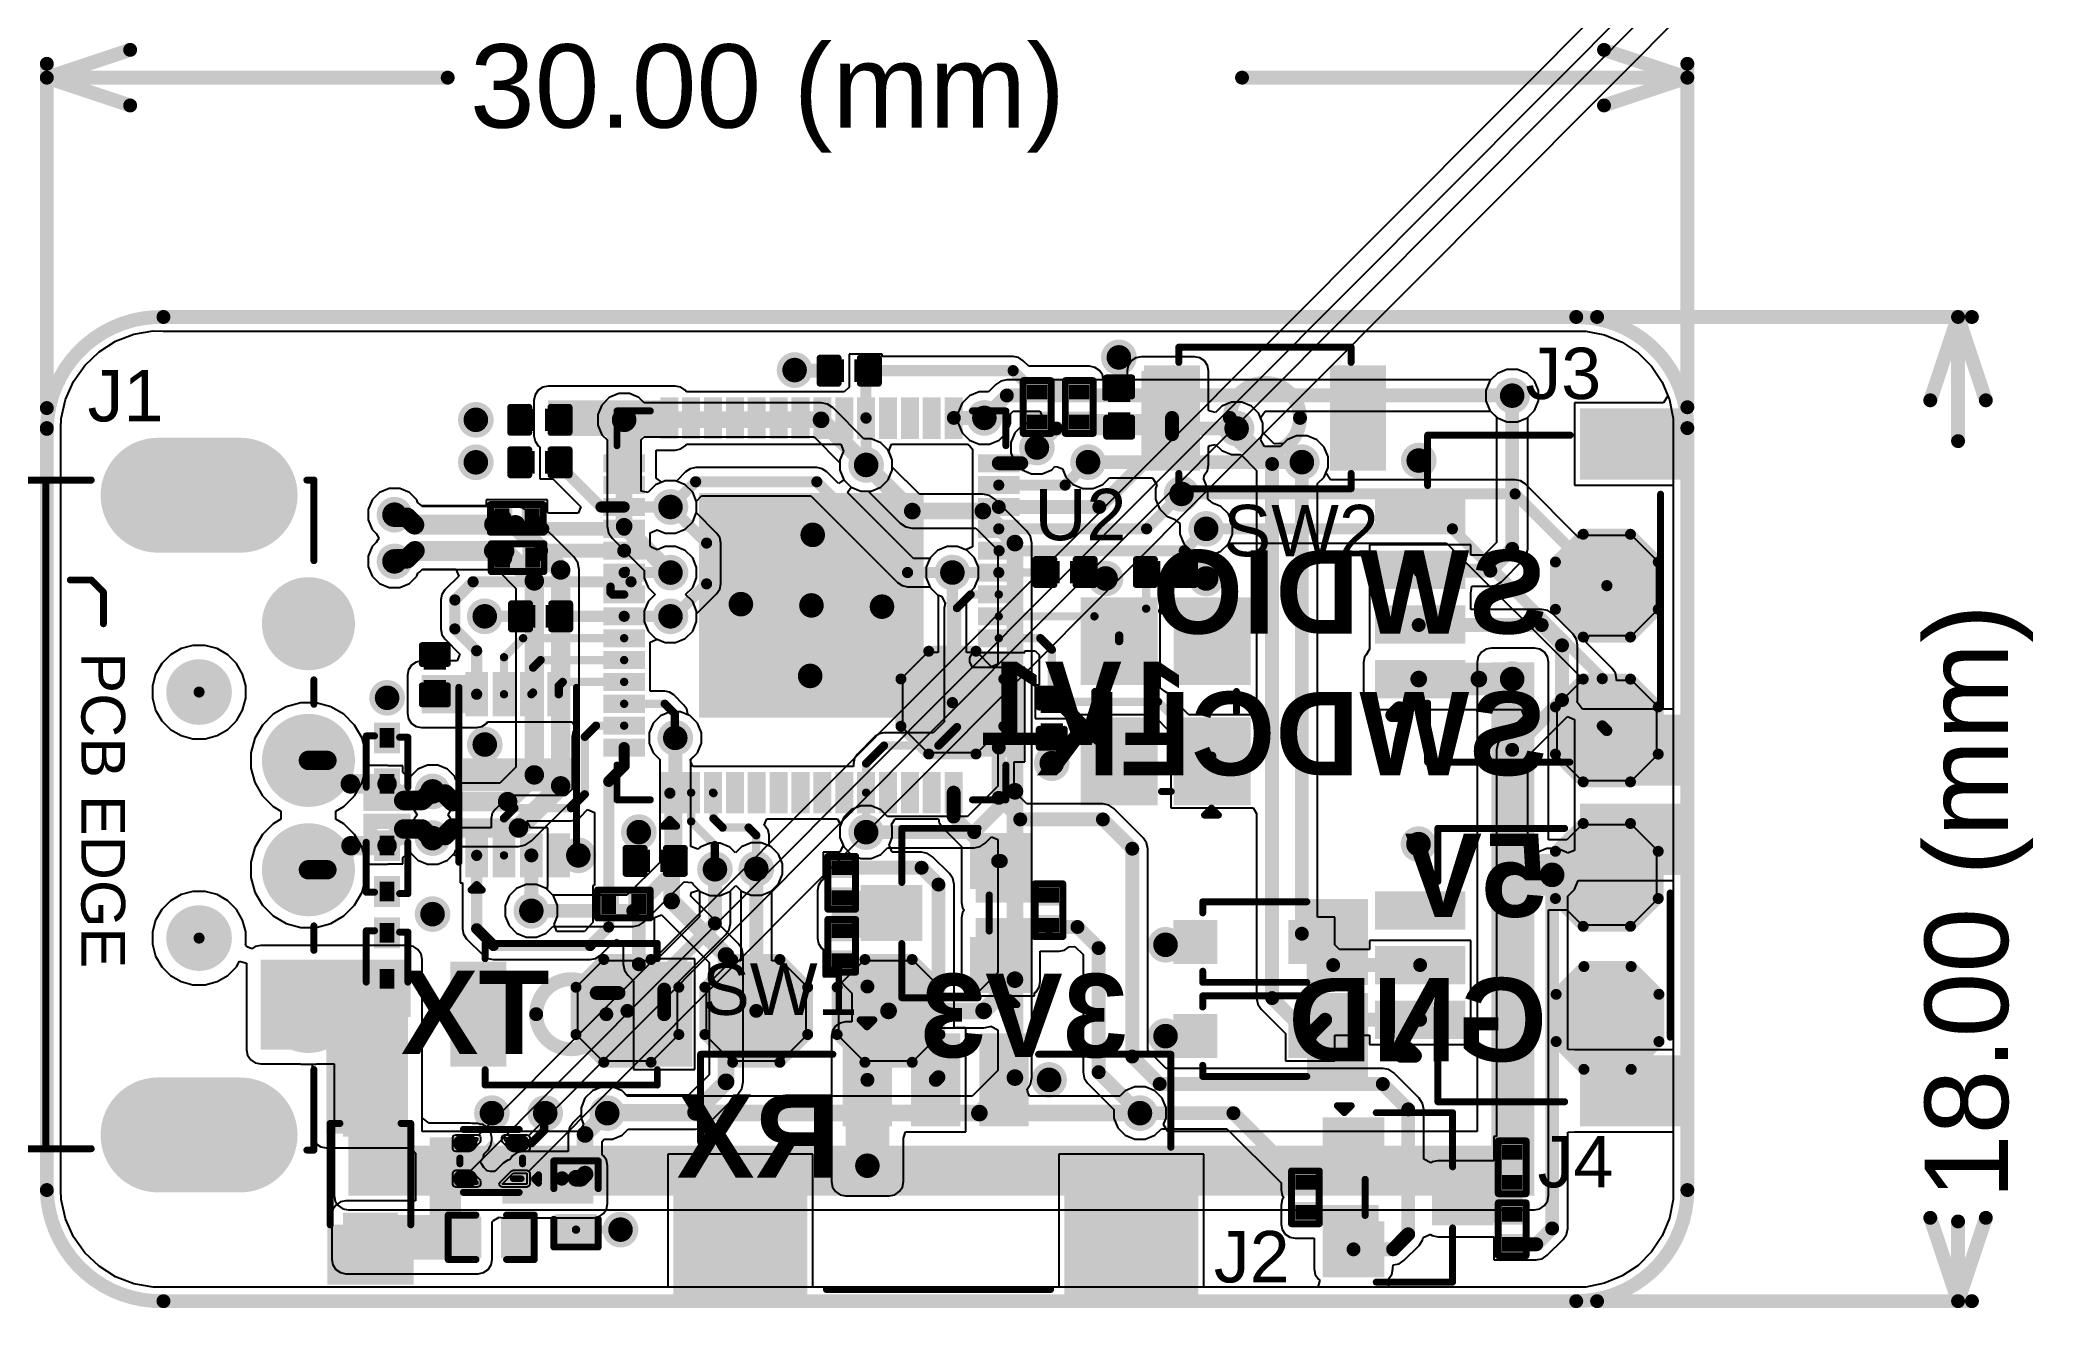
# Model space of a CAD drawing. Header units: inches. Extents: x -17 to 5374, y 0 to 5389.
# Drawn here: x -2.26 to 34.19, y -0.13 to 23.07 of the extents above; entities that cross this region are included whole.
import ezdxf

# ---------------------------------------------------------------- set-up
doc = ezdxf.new("R2010")
doc.units = ezdxf.units.IN
for name, color, linetype in [('BoardCutout', 216, 'Continuous'), ('Bottom Layer', 5, 'Continuous'), ('Bottom Overlay', 54, 'Continuous'), ('Bottom Paste', 16, 'Continuous'), ('Bottom Solder', 6, 'Continuous'), ('Mechanical 1', 6, 'Continuous'), ('Multi-Layer', 9, 'Continuous'), ('Pad Holes', 156, 'Continuous'), ('Top Layer', 1, 'Continuous'), ('Top Overlay', 2, 'Continuous'), ('Top Paste', 8, 'Continuous'), ('Top Solder', 216, 'Continuous'), ('Via Holes', 16, 'Continuous')]:
    doc.layers.add(name, color=color, linetype=linetype)
doc.styles.add('Arial', font='', dxfattribs={"height": 0.2})
doc.styles.add('Arial_Bold', font='', dxfattribs={"height": 0.2})
doc.styles.get('Arial').set_extended_font_data('Arial')
doc.styles.get('Arial_Bold').set_extended_font_data('Arial', bold=True)

msp = doc.modelspace()

# ---------------------------------------------------------------- texts
at = {"layer": 'Bottom Overlay', "style": 'Arial_Bold', "text_generation_flag": 2}
for s, p in [('SWDIO', (25.298, 12.21)), ('1V1', (18.714, 10.174)), ('SWDCLK', (25.298, 9.62)), ('5V', (25.298, 7.029)), ('TX', (7.061, 4.521)), ('3V3', (17.628, 4.463)), ('GND', (25.298, 4.387)), ('RX', (12.344, 2.261))]:
    msp.add_text(s, height=1.524, rotation=360, dxfattribs=at).set_placement(p)
at = {"layer": 'Mechanical 1', "style": 'Arial'}
msp.add_text('30.00 (mm)', height=1.524, dxfattribs=at).set_placement((5.604, 21.463))
msp.add_text('18.00 (mm)', height=1.524, rotation=90, dxfattribs=at).set_placement((33.731, 1.865))
at = {"layer": 'Top Overlay', "style": 'Arial'}
for s, p in [('J3', (24.904, 16.499)), ('J1', (-1.388, 16.091)), ('U2', (15.93, 13.917)), ('SW2', (19.38, 13.624)), ('SW1', (9.846, 5.236)), ('J4', (25.126, 2.082)), ('J2', (19.207, 0.343))]:
    msp.add_text(s, height=0.9398, dxfattribs=at).set_placement(p)

# ---------------------------------------------------------------- blocks, each defined once
blk = doc.blocks.new('R___0201_1')
at = {"layer": 'Top Layer'}
for points in [[(-0.41, 0.185), (-0.14, 0.185), (-0.14, -0.185), (-0.41, -0.185)], [(0.14, 0.185), (0.41, 0.185), (0.41, -0.185), (0.14, -0.185)]]:
    blk.add_hatch(color=1, dxfattribs=at).paths.add_polyline_path(points)
at = {"layer": 'Top Paste'}
for points in [[(-0.41, 0.185), (-0.14, 0.185), (-0.14, -0.185), (-0.41, -0.185)], [(0.14, 0.185), (0.41, 0.185), (0.41, -0.185), (0.14, -0.185)]]:
    blk.add_hatch(color=8, dxfattribs=at).paths.add_polyline_path(points)
at = {"layer": 'Top Solder'}
for points in [[(-0.465, 0.24), (-0.085, 0.24), (-0.085, -0.24), (-0.465, -0.24)], [(0.085, 0.24), (0.465, 0.24), (0.465, -0.24), (0.085, -0.24)]]:
    blk.add_hatch(color=216, dxfattribs=at).paths.add_polyline_path(points)
at = {"layer": 'Top Overlay', "const_width": 0.127}
for points in [[(-0.483, 0.254), (0.483, 0.254)], [(-0.483, 0.254), (-0.483, -0.254)], [(0.483, 0.254), (0.483, -0.254)], [(-0.483, -0.254), (0.483, -0.254)]]:
    blk.add_lwpolyline(points, dxfattribs=at)
at = {"layer": 'Top Overlay', "const_width": 0.0635}
for points in [[(-0.514, 0.254, 1), (-0.451, 0.254, 1)], [(-0.514, 0.254, 1), (-0.451, 0.254, 1)], [(0.451, 0.254, 1), (0.514, 0.254, 1)], [(0.451, 0.254, 1), (0.514, 0.254, 1)], [(-0.514, -0.254, 1), (-0.451, -0.254, 1)], [(-0.514, -0.254, 1), (-0.451, -0.254, 1)], [(0.451, -0.254, 1), (0.514, -0.254, 1)], [(0.451, -0.254, 1), (0.514, -0.254, 1)]]:
    blk.add_lwpolyline(points, format="xyb", close=True, dxfattribs=at)
blk = doc.blocks.new('R___0201_2')
at = {"layer": 'Top Layer'}
for points in [[(-0.41, 0.185), (-0.14, 0.185), (-0.14, -0.185), (-0.41, -0.185)], [(0.14, 0.185), (0.41, 0.185), (0.41, -0.185), (0.14, -0.185)]]:
    blk.add_hatch(color=1, dxfattribs=at).paths.add_polyline_path(points)
at = {"layer": 'Top Paste'}
for points in [[(-0.41, 0.185), (-0.14, 0.185), (-0.14, -0.185), (-0.41, -0.185)], [(0.14, 0.185), (0.41, 0.185), (0.41, -0.185), (0.14, -0.185)]]:
    blk.add_hatch(color=8, dxfattribs=at).paths.add_polyline_path(points)
at = {"layer": 'Top Solder'}
for points in [[(-0.465, 0.24), (-0.085, 0.24), (-0.085, -0.24), (-0.465, -0.24)], [(0.085, 0.24), (0.465, 0.24), (0.465, -0.24), (0.085, -0.24)]]:
    blk.add_hatch(color=216, dxfattribs=at).paths.add_polyline_path(points)
at = {"layer": 'Top Overlay', "const_width": 0.127}
for points in [[(0.483, 0.254), (-0.483, 0.254)], [(-0.483, -0.254), (-0.483, 0.254)], [(0.483, -0.254), (0.483, 0.254)], [(0.483, -0.254), (-0.483, -0.254)]]:
    blk.add_lwpolyline(points, dxfattribs=at)
at = {"layer": 'Top Overlay', "const_width": 0.0635}
for points in [[(-0.514, 0.254, 1), (-0.451, 0.254, 1)], [(-0.514, 0.254, 1), (-0.451, 0.254, 1)], [(0.451, 0.254, 1), (0.514, 0.254, 1)], [(0.451, 0.254, 1), (0.514, 0.254, 1)], [(-0.514, -0.254, 1), (-0.451, -0.254, 1)], [(-0.514, -0.254, 1), (-0.451, -0.254, 1)], [(0.451, -0.254, 1), (0.514, -0.254, 1)], [(0.451, -0.254, 1), (0.514, -0.254, 1)]]:
    blk.add_lwpolyline(points, format="xyb", close=True, dxfattribs=at)
blk = doc.blocks.new('R___0201_3')
at = {"layer": 'Top Layer'}
for points in [[(-0.41, 0.185), (-0.14, 0.185), (-0.14, -0.185), (-0.41, -0.185)], [(0.14, 0.185), (0.41, 0.185), (0.41, -0.185), (0.14, -0.185)]]:
    blk.add_hatch(color=1, dxfattribs=at).paths.add_polyline_path(points)
at = {"layer": 'Top Paste'}
for points in [[(-0.41, 0.185), (-0.14, 0.185), (-0.14, -0.185), (-0.41, -0.185)], [(0.14, 0.185), (0.41, 0.185), (0.41, -0.185), (0.14, -0.185)]]:
    blk.add_hatch(color=8, dxfattribs=at).paths.add_polyline_path(points)
at = {"layer": 'Top Solder'}
for points in [[(-0.465, 0.24), (-0.085, 0.24), (-0.085, -0.24), (-0.465, -0.24)], [(0.085, 0.24), (0.465, 0.24), (0.465, -0.24), (0.085, -0.24)]]:
    blk.add_hatch(color=216, dxfattribs=at).paths.add_polyline_path(points)
at = {"layer": 'Top Overlay', "const_width": 0.127}
for points in [[(0.483, 0.254), (-0.483, 0.254)], [(-0.483, -0.254), (-0.483, 0.254)], [(0.483, -0.254), (0.483, 0.254)], [(0.483, -0.254), (-0.483, -0.254)]]:
    blk.add_lwpolyline(points, dxfattribs=at)
at = {"layer": 'Top Overlay', "const_width": 0.0635}
for points in [[(-0.514, 0.254, 1), (-0.451, 0.254, 1)], [(-0.514, 0.254, 1), (-0.451, 0.254, 1)], [(0.451, 0.254, 1), (0.514, 0.254, 1)], [(0.451, 0.254, 1), (0.514, 0.254, 1)], [(-0.514, -0.254, 1), (-0.451, -0.254, 1)], [(-0.514, -0.254, 1), (-0.451, -0.254, 1)], [(0.451, -0.254, 1), (0.514, -0.254, 1)], [(0.451, -0.254, 1), (0.514, -0.254, 1)]]:
    blk.add_lwpolyline(points, format="xyb", close=True, dxfattribs=at)
blk = doc.blocks.new('S___23_4')
at = {"layer": 'Top Layer'}
for points in [[(-0.41, 1.46), (0.41, 1.46), (0.41, 0.54), (-0.41, 0.54)], [(-1.36, -0.54), (-0.54, -0.54), (-0.54, -1.46), (-1.36, -1.46)], [(0.54, -0.54), (1.36, -0.54), (1.36, -1.46), (0.54, -1.46)]]:
    blk.add_hatch(color=1, dxfattribs=at).paths.add_polyline_path(points)
at = {"layer": 'Top Paste'}
for points in [[(-0.41, 1.46), (0.41, 1.46), (0.41, 0.54), (-0.41, 0.54)], [(-1.36, -0.54), (-0.54, -0.54), (-0.54, -1.46), (-1.36, -1.46)], [(0.54, -0.54), (1.36, -0.54), (1.36, -1.46), (0.54, -1.46)]]:
    blk.add_hatch(color=8, dxfattribs=at).paths.add_polyline_path(points)
at = {"layer": 'Top Solder'}
for points in [[(-0.512, 1.562), (0.512, 1.562), (0.512, 0.438), (-0.512, 0.438)], [(-1.462, -0.438), (-0.438, -0.438), (-0.438, -1.562), (-1.462, -1.562)], [(0.438, -0.438), (1.462, -0.438), (1.462, -1.562), (0.438, -1.562)]]:
    blk.add_hatch(color=216, dxfattribs=at).paths.add_polyline_path(points)
at = {"layer": 'Top Overlay', "const_width": 0.127}
for points in [[(-1.549, 0.813), (-1.549, -0.584)], [(-1.549, 0.813), (-0.559, 0.813)], [(0.559, 0.813), (1.549, 0.813)], [(1.549, 0.813), (1.549, -0.584)], [(-0.33, -0.787), (0.33, -0.787)], [(-1.676, -1.041), (-1.549, -1.168)], [(-1.676, -1.041), (-1.676, -1.295)], [(-1.549, -1.168), (-1.676, -1.295)]]:
    blk.add_lwpolyline(points, dxfattribs=at)
at = {"layer": 'Top Overlay', "const_width": 0.0635}
for points in [[(-1.581, 0.813, 1), (-1.518, 0.813, 1)], [(-1.581, 0.813, 1), (-1.518, 0.813, 1)], [(-0.591, 0.813, 1), (-0.527, 0.813, 1)], [(0.527, 0.813, 1), (0.591, 0.813, 1)], [(1.518, 0.813, 1), (1.581, 0.813, 1)], [(1.518, 0.813, 1), (1.581, 0.813, 1)], [(-1.581, -0.584, 1), (-1.518, -0.584, 1)], [(-0.362, -0.787, 1), (-0.298, -0.787, 1)], [(0.298, -0.787, 1), (0.362, -0.787, 1)], [(1.518, -0.584, 1), (1.581, -0.584, 1)], [(-1.708, -1.041, 1), (-1.645, -1.041, 1)], [(-1.708, -1.041, 1), (-1.645, -1.041, 1)], [(-1.708, -1.295, 1), (-1.645, -1.295, 1)], [(-1.708, -1.295, 1), (-1.645, -1.295, 1)], [(-1.581, -1.168, 1), (-1.518, -1.168, 1)], [(-1.581, -1.168, 1), (-1.518, -1.168, 1)]]:
    blk.add_lwpolyline(points, format="xyb", close=True, dxfattribs=at)
blk = doc.blocks.new('SM03B_SRSS_TB_LF__SN__5')
at = {"layer": 'Top Layer'}
for points in [[(-1.3, 2.713), (-0.7, 2.713), (-0.7, 1.163), (-1.3, 1.163)], [(-0.3, 2.713), (0.3, 2.713), (0.3, 1.163), (-0.3, 1.163)], [(0.7, 2.713), (1.3, 2.713), (1.3, 1.163), (0.7, 1.163)], [(-2.9, -1.038), (-1.7, -1.038), (-1.7, -2.838), (-2.9, -2.838)], [(2.9, -2.838), (1.7, -2.838), (1.7, -1.038), (2.9, -1.038)]]:
    blk.add_hatch(color=1, dxfattribs=at).paths.add_polyline_path(points)
at = {"layer": 'Top Paste'}
for points in [[(-1.3, 2.713), (-0.7, 2.713), (-0.7, 1.163), (-1.3, 1.163)], [(-0.3, 2.713), (0.3, 2.713), (0.3, 1.163), (-0.3, 1.163)], [(0.7, 2.713), (1.3, 2.713), (1.3, 1.163), (0.7, 1.163)], [(-2.9, -1.038), (-1.7, -1.038), (-1.7, -2.838), (-2.9, -2.838)], [(2.9, -2.838), (1.7, -2.838), (1.7, -1.038), (2.9, -1.038)]]:
    blk.add_hatch(color=8, dxfattribs=at).paths.add_polyline_path(points)
at = {"layer": 'Top Solder'}
for points in [[(-1.351, 2.763), (-0.649, 2.763), (-0.649, 1.112), (-1.351, 1.112)], [(-0.351, 2.763), (0.351, 2.763), (0.351, 1.112), (-0.351, 1.112)], [(0.649, 2.763), (1.351, 2.763), (1.351, 1.112), (0.649, 1.112)], [(-2.951, -0.987), (-1.65, -0.987), (-1.65, -2.889), (-2.951, -2.889)], [(2.951, -2.889), (1.65, -2.889), (1.65, -0.987), (2.951, -0.987)]]:
    blk.add_hatch(color=216, dxfattribs=at).paths.add_polyline_path(points)
at = {"layer": 'Top Overlay'}
for points, const_width in [([(-1.658, 2.286), (-1.658, 2.032)], 0.254), ([(-1.658, 2.286), (-1.531, 2.159)], 0.254), ([(-1.531, 2.159), (-1.658, 2.032)], 0.254), ([(-2.5, 1.613), (-1.531, 1.613)], 0.127), ([(-2.5, 1.613), (-2.37, 1.613)], 0.127), ([(-2.5, 1.613), (-2.5, -0.706)], 0.127), ([(1.531, 1.613), (2.5, 1.613)], 0.127), ([(2.5, 1.613), (2.5, -0.706)], 0.127), ([(-1.319, -2.637), (1.319, -2.637)], 0.127)]:
    blk.add_lwpolyline(points, dxfattribs=dict(at, const_width=const_width))
for points, const_width in [([(-1.722, 2.286, 1), (-1.595, 2.286, 1)], 0.127), ([(-1.722, 2.286, 1), (-1.595, 2.286, 1)], 0.127), ([(-1.595, 2.159, 1), (-1.468, 2.159, 1)], 0.127), ([(-1.595, 2.159, 1), (-1.468, 2.159, 1)], 0.127), ([(-1.722, 2.032, 1), (-1.595, 2.032, 1)], 0.127), ([(-1.722, 2.032, 1), (-1.595, 2.032, 1)], 0.127), ([(-2.532, 1.613, 1), (-2.468, 1.613, 1)], 0.0635), ([(-2.532, 1.613, 1), (-2.468, 1.613, 1)], 0.0635), ([(-2.532, 1.613, 1), (-2.468, 1.613, 1)], 0.0635), ([(-2.402, 1.613, 1), (-2.338, 1.613, 1)], 0.0635), ([(-1.563, 1.613, 1), (-1.499, 1.613, 1)], 0.0635), ([(1.499, 1.613, 1), (1.563, 1.613, 1)], 0.0635), ([(2.468, 1.613, 1), (2.532, 1.613, 1)], 0.0635), ([(2.468, 1.613, 1), (2.532, 1.613, 1)], 0.0635), ([(-2.532, -0.706, 1), (-2.468, -0.706, 1)], 0.0635), ([(2.468, -0.706, 1), (2.532, -0.706, 1)], 0.0635), ([(-1.351, -2.637, 1), (-1.287, -2.637, 1)], 0.0635), ([(1.287, -2.637, 1), (1.351, -2.637, 1)], 0.0635)]:
    blk.add_lwpolyline(points, format="xyb", close=True, dxfattribs=dict(at, const_width=const_width))
blk = doc.blocks.new('SM04B_SRSS_TB_LF__SN__6')
at = {"layer": 'Top Layer'}
for points in [[(-1.8, 2.713), (-1.2, 2.713), (-1.2, 1.163), (-1.8, 1.163)], [(-0.8, 2.713), (-0.2, 2.713), (-0.2, 1.163), (-0.8, 1.163)], [(0.2, 2.713), (0.8, 2.713), (0.8, 1.163), (0.2, 1.163)], [(1.2, 2.713), (1.8, 2.713), (1.8, 1.163), (1.2, 1.163)], [(-3.4, -1.038), (-2.2, -1.038), (-2.2, -2.838), (-3.4, -2.838)], [(2.2, -1.038), (3.4, -1.038), (3.4, -2.838), (2.2, -2.838)]]:
    blk.add_hatch(color=1, dxfattribs=at).paths.add_polyline_path(points)
at = {"layer": 'Top Paste'}
for points in [[(-1.8, 2.713), (-1.2, 2.713), (-1.2, 1.163), (-1.8, 1.163)], [(-0.8, 2.713), (-0.2, 2.713), (-0.2, 1.163), (-0.8, 1.163)], [(0.2, 2.713), (0.8, 2.713), (0.8, 1.163), (0.2, 1.163)], [(1.2, 2.713), (1.8, 2.713), (1.8, 1.163), (1.2, 1.163)], [(-3.4, -1.038), (-2.2, -1.038), (-2.2, -2.838), (-3.4, -2.838)], [(2.2, -1.038), (3.4, -1.038), (3.4, -2.838), (2.2, -2.838)]]:
    blk.add_hatch(color=8, dxfattribs=at).paths.add_polyline_path(points)
at = {"layer": 'Top Solder'}
for points in [[(-1.851, 2.764), (-1.149, 2.764), (-1.149, 1.112), (-1.851, 1.112)], [(-0.851, 2.764), (-0.149, 2.764), (-0.149, 1.112), (-0.851, 1.112)], [(0.15, 2.763), (0.851, 2.763), (0.851, 1.112), (0.15, 1.112)], [(1.15, 2.763), (1.851, 2.763), (1.851, 1.112), (1.15, 1.112)], [(-3.451, -0.987), (-2.149, -0.987), (-2.149, -2.888), (-3.451, -2.888)], [(2.149, -0.987), (3.451, -0.987), (3.451, -2.889), (2.149, -2.889)]]:
    blk.add_hatch(color=216, dxfattribs=at).paths.add_polyline_path(points)
at = {"layer": 'Top Overlay'}
for points, const_width in [([(-2.16, 2.446), (-2.033, 2.319)], 0.254), ([(-2.16, 2.446), (-2.16, 2.192)], 0.254), ([(-2.033, 2.319), (-2.16, 2.192)], 0.254), ([(-3.02, 1.8), (-3.02, -0.8)], 0.127), ([(-3.02, 1.8), (-1.94, 1.8)], 0.127), ([(2.04, 1.8), (2.96, 1.8)], 0.127), ([(2.96, 1.8), (2.96, -0.807)], 0.127), ([(-2.02, -2.46), (1.88, -2.46)], 0.127)]:
    blk.add_lwpolyline(points, dxfattribs=dict(at, const_width=const_width))
for points, const_width in [([(-2.224, 2.446, 1), (-2.097, 2.446, 1)], 0.127), ([(-2.224, 2.446, 1), (-2.097, 2.446, 1)], 0.127), ([(-2.224, 2.192, 1), (-2.097, 2.192, 1)], 0.127), ([(-2.224, 2.192, 1), (-2.097, 2.192, 1)], 0.127), ([(-2.097, 2.319, 1), (-1.97, 2.319, 1)], 0.127), ([(-2.097, 2.319, 1), (-1.97, 2.319, 1)], 0.127), ([(-3.052, 1.8, 1), (-2.988, 1.8, 1)], 0.0635), ([(-3.052, 1.8, 1), (-2.988, 1.8, 1)], 0.0635), ([(-1.972, 1.8, 1), (-1.908, 1.8, 1)], 0.0635), ([(2.008, 1.8, 1), (2.072, 1.8, 1)], 0.0635), ([(2.928, 1.8, 1), (2.992, 1.8, 1)], 0.0635), ([(2.928, 1.8, 1), (2.992, 1.8, 1)], 0.0635), ([(-3.052, -0.8, 1), (-2.988, -0.8, 1)], 0.0635), ([(2.928, -0.807, 1), (2.992, -0.807, 1)], 0.0635), ([(-2.052, -2.46, 1), (-1.988, -2.46, 1)], 0.0635), ([(1.848, -2.46, 1), (1.912, -2.46, 1)], 0.0635)]:
    blk.add_lwpolyline(points, format="xyb", close=True, dxfattribs=dict(at, const_width=const_width))
blk = doc.blocks.new('HC_1_25_3PLT_7')
at = {"layer": 'Top Layer'}
for points in [[(-1.65, 2.18), (-0.85, 2.18), (-0.85, 0.58), (-1.65, 0.58)], [(-0.4, 2.18), (0.4, 2.18), (0.4, 0.58), (-0.4, 0.58)], [(0.85, 2.18), (1.65, 2.18), (1.65, 0.58), (0.85, 0.58)], [(-4.75, -0.13), (-2.4, -0.13), (-2.4, -2.63), (-4.75, -2.63)], [(2.4, -0.13), (4.75, -0.13), (4.75, -2.63), (2.4, -2.63)]]:
    blk.add_hatch(color=1, dxfattribs=at).paths.add_polyline_path(points)
at = {"layer": 'Top Paste'}
for points in [[(-1.65, 2.18), (-0.85, 2.18), (-0.85, 0.58), (-1.65, 0.58)], [(-0.4, 2.18), (0.4, 2.18), (0.4, 0.58), (-0.4, 0.58)], [(0.85, 2.18), (1.65, 2.18), (1.65, 0.58), (0.85, 0.58)], [(-4.75, -0.13), (-2.4, -0.13), (-2.4, -2.63), (-4.75, -2.63)], [(2.4, -0.13), (4.75, -0.13), (4.75, -2.63), (2.4, -2.63)]]:
    blk.add_hatch(color=8, dxfattribs=at).paths.add_polyline_path(points)
at = {"layer": 'Top Solder'}
for points in [[(-1.7, 2.23), (-0.8, 2.23), (-0.8, 0.53), (-1.7, 0.53)], [(-0.45, 2.23), (0.45, 2.23), (0.45, 0.53), (-0.45, 0.53)], [(0.8, 2.23), (1.7, 2.23), (1.7, 0.53), (0.8, 0.53)], [(-4.8, -0.08), (-2.35, -0.08), (-2.35, -2.68), (-4.8, -2.68)], [(2.35, -0.08), (4.8, -0.08), (4.8, -2.68), (2.35, -2.68)]]:
    blk.add_hatch(color=216, dxfattribs=at).paths.add_polyline_path(points)
at = {"layer": 'Top Overlay', "const_width": 0.127}
for points in [[(-1.384, 2.477), (-1.13, 2.477)], [(-1.384, 2.477), (-1.257, 2.349)], [(-1.257, 2.349), (-1.13, 2.477)], [(-4.3, 0.248), (-4.3, 1.848)], [(-4.3, 1.848), (-2, 1.848)], [(-2.171, 1.848), (-1.881, 1.848)], [(1.881, 1.848), (4.3, 1.848)], [(4.3, 0.148), (4.3, 1.848)], [(-2, -2.452), (2.1, -2.452)]]:
    blk.add_lwpolyline(points, dxfattribs=at)
at = {"layer": 'Top Overlay', "const_width": 0.0635}
for points in [[(-1.416, 2.477, 1), (-1.353, 2.477, 1)], [(-1.416, 2.477, 1), (-1.353, 2.477, 1)], [(-1.289, 2.349, 1), (-1.226, 2.349, 1)], [(-1.289, 2.349, 1), (-1.226, 2.349, 1)], [(-1.162, 2.477, 1), (-1.099, 2.477, 1)], [(-1.162, 2.477, 1), (-1.099, 2.477, 1)], [(-4.332, 1.848, 1), (-4.268, 1.848, 1)], [(-4.332, 1.848, 1), (-4.268, 1.848, 1)], [(-2.202, 1.848, 1), (-2.139, 1.848, 1)], [(-2.032, 1.848, 1), (-1.968, 1.848, 1)], [(-1.913, 1.848, 1), (-1.849, 1.848, 1)], [(1.849, 1.848, 1), (1.913, 1.848, 1)], [(4.268, 1.848, 1), (4.332, 1.848, 1)], [(4.268, 1.848, 1), (4.332, 1.848, 1)], [(-4.332, 0.248, 1), (-4.268, 0.248, 1)], [(4.268, 0.148, 1), (4.332, 0.148, 1)], [(-2.032, -2.452, 1), (-1.968, -2.452, 1)], [(2.068, -2.452, 1), (2.132, -2.452, 1)]]:
    blk.add_lwpolyline(points, format="xyb", close=True, dxfattribs=at)
blk = doc.blocks.new('SOD323F_8')
at = {"layer": 'Top Layer'}
for points in [[(-1.35, 0.3), (-0.75, 0.3), (-0.75, -0.3), (-1.35, -0.3)], [(0.75, 0.3), (1.35, 0.3), (1.35, -0.3), (0.75, -0.3)]]:
    blk.add_hatch(color=1, dxfattribs=at).paths.add_polyline_path(points)
at = {"layer": 'Top Overlay'}
for points in [[(0.988, 0.381), (2.108, 0.381), (2.108, 0.788), (0.988, 0.788)], [(1.422, -0.406), (2.108, -0.406), (2.108, 0.457), (1.422, 0.457)], [(0.988, -0.787), (2.108, -0.787), (2.108, -0.381), (0.988, -0.381)]]:
    blk.add_hatch(color=2, dxfattribs=at).paths.add_polyline_path(points)
at = {"layer": 'Top Paste'}
for points in [[(-1.35, 0.3), (-0.75, 0.3), (-0.75, -0.3), (-1.35, -0.3)], [(0.75, 0.3), (1.35, 0.3), (1.35, -0.3), (0.75, -0.3)]]:
    blk.add_hatch(color=8, dxfattribs=at).paths.add_polyline_path(points)
at = {"layer": 'Top Solder'}
for points in [[(-1.452, 0.402), (-0.648, 0.402), (-0.648, -0.402), (-1.452, -0.402)], [(0.648, 0.402), (1.452, 0.402), (1.452, -0.402), (0.648, -0.402)]]:
    blk.add_hatch(color=216, dxfattribs=at).paths.add_polyline_path(points)
at = {"layer": 'Top Overlay', "const_width": 0.127}
for points in [[(-0.914, 0.533), (-0.914, 0.737)], [(-0.914, 0.737), (0.988, 0.737)], [(-0.914, -0.737), (-0.914, -0.533)], [(-0.914, -0.737), (0.988, -0.737)]]:
    blk.add_lwpolyline(points, dxfattribs=at)
at = {"layer": 'Top Overlay', "const_width": 0.0635}
for points in [[(-0.946, 0.737, 1), (-0.883, 0.737, 1)], [(-0.946, 0.737, 1), (-0.883, 0.737, 1)], [(0.957, 0.737, 1), (1.02, 0.737, 1)], [(-0.946, 0.533, 1), (-0.883, 0.533, 1)], [(-0.946, -0.533, 1), (-0.883, -0.533, 1)], [(-0.946, -0.737, 1), (-0.883, -0.737, 1)], [(-0.946, -0.737, 1), (-0.883, -0.737, 1)], [(0.957, -0.737, 1), (1.02, -0.737, 1)]]:
    blk.add_lwpolyline(points, format="xyb", close=True, dxfattribs=at)
blk = doc.blocks.new('T__________B_9')
at = {"layer": 'Bottom Layer'}
blk.add_hatch(color=5, dxfattribs=at).paths.add_polyline_path([(0.381, 0.762), (-0.381, 0.762), (-0.762, 0.381), (-0.762, -0.381), (-0.381, -0.762), (0.381, -0.762), (0.762, -0.381), (0.762, 0.381)])
at = {"layer": 'Bottom Paste'}
blk.add_hatch(color=16, dxfattribs=at).paths.add_polyline_path([(0.381, 0.762), (-0.381, 0.762), (-0.762, 0.381), (-0.762, -0.381), (-0.381, -0.762), (0.381, -0.762), (0.762, -0.381), (0.762, 0.381)])
at = {"layer": 'Bottom Solder'}
blk.add_hatch(color=6, dxfattribs=at).paths.add_polyline_path([(0.432, 0.864), (-0.432, 0.864), (-0.864, 0.432), (-0.864, -0.432), (-0.432, -0.864), (0.432, -0.864), (0.864, -0.432), (0.864, 0.432)])
at = {"layer": 'Bottom Overlay', "const_width": 0.2}
for points in [[(-0.94, 0.432), (-0.432, 0.94)], [(-0.432, 0.94), (0.432, 0.94)], [(0.432, 0.94), (0.94, 0.432)], [(-0.94, -0.432), (-0.94, 0.432)], [(0.94, -0.432), (0.94, 0.432)], [(-0.94, -0.432), (-0.432, -0.94)], [(0.432, -0.94), (0.94, -0.432)], [(-0.432, -0.94), (0.432, -0.94)]]:
    blk.add_lwpolyline(points, dxfattribs=at)
at = {"layer": 'Bottom Overlay', "const_width": 0.1}
for points in [[(-0.482, 0.94, 1), (-0.382, 0.94, 1)], [(-0.482, 0.94, 1), (-0.382, 0.94, 1)], [(0.382, 0.94, 1), (0.482, 0.94, 1)], [(0.382, 0.94, 1), (0.482, 0.94, 1)], [(-0.99, 0.432, 1), (-0.89, 0.432, 1)], [(-0.99, 0.432, 1), (-0.89, 0.432, 1)], [(0.89, 0.432, 1), (0.99, 0.432, 1)], [(0.89, 0.432, 1), (0.99, 0.432, 1)], [(-0.99, -0.432, 1), (-0.89, -0.432, 1)], [(-0.99, -0.432, 1), (-0.89, -0.432, 1)], [(0.89, -0.432, 1), (0.99, -0.432, 1)], [(0.89, -0.432, 1), (0.99, -0.432, 1)], [(-0.482, -0.94, 1), (-0.382, -0.94, 1)], [(-0.482, -0.94, 1), (-0.382, -0.94, 1)], [(0.382, -0.94, 1), (0.482, -0.94, 1)], [(0.382, -0.94, 1), (0.482, -0.94, 1)]]:
    blk.add_lwpolyline(points, format="xyb", close=True, dxfattribs=at)
blk = doc.blocks.new('T__________B_10')
at = {"layer": 'Bottom Layer'}
blk.add_hatch(color=5, dxfattribs=at).paths.add_polyline_path([(0.381, 0.762), (-0.381, 0.762), (-0.762, 0.381), (-0.762, -0.381), (-0.381, -0.762), (0.381, -0.762), (0.762, -0.381), (0.762, 0.381)])
at = {"layer": 'Bottom Paste'}
blk.add_hatch(color=16, dxfattribs=at).paths.add_polyline_path([(0.381, 0.762), (-0.381, 0.762), (-0.762, 0.381), (-0.762, -0.381), (-0.381, -0.762), (0.381, -0.762), (0.762, -0.381), (0.762, 0.381)])
at = {"layer": 'Bottom Solder'}
blk.add_hatch(color=6, dxfattribs=at).paths.add_polyline_path([(0.432, 0.864), (-0.432, 0.864), (-0.864, 0.432), (-0.864, -0.432), (-0.432, -0.864), (0.432, -0.864), (0.864, -0.432), (0.864, 0.432)])
at = {"layer": 'Bottom Overlay', "const_width": 0.2}
for points in [[(-0.94, 0.432), (-0.432, 0.94)], [(-0.432, 0.94), (0.432, 0.94)], [(0.432, 0.94), (0.94, 0.432)], [(-0.94, -0.432), (-0.94, 0.432)], [(0.94, -0.432), (0.94, 0.432)], [(-0.94, -0.432), (-0.432, -0.94)], [(0.432, -0.94), (0.94, -0.432)], [(-0.432, -0.94), (0.432, -0.94)]]:
    blk.add_lwpolyline(points, dxfattribs=at)
at = {"layer": 'Bottom Overlay', "const_width": 0.1}
for points in [[(-0.482, 0.94, 1), (-0.382, 0.94, 1)], [(-0.482, 0.94, 1), (-0.382, 0.94, 1)], [(0.382, 0.94, 1), (0.482, 0.94, 1)], [(0.382, 0.94, 1), (0.482, 0.94, 1)], [(-0.99, 0.432, 1), (-0.89, 0.432, 1)], [(-0.99, 0.432, 1), (-0.89, 0.432, 1)], [(0.89, 0.432, 1), (0.99, 0.432, 1)], [(0.89, 0.432, 1), (0.99, 0.432, 1)], [(-0.99, -0.432, 1), (-0.89, -0.432, 1)], [(-0.99, -0.432, 1), (-0.89, -0.432, 1)], [(0.89, -0.432, 1), (0.99, -0.432, 1)], [(0.89, -0.432, 1), (0.99, -0.432, 1)], [(-0.482, -0.94, 1), (-0.382, -0.94, 1)], [(-0.482, -0.94, 1), (-0.382, -0.94, 1)], [(0.382, -0.94, 1), (0.482, -0.94, 1)], [(0.382, -0.94, 1), (0.482, -0.94, 1)]]:
    blk.add_lwpolyline(points, format="xyb", close=True, dxfattribs=at)
blk = doc.blocks.new('CAP_0201_12')
at = {"layer": 'Top Layer'}
for points in [[(-0.45, 0.15), (-0.15, 0.15), (-0.15, -0.15), (-0.45, -0.15)], [(0.15, 0.15), (0.45, 0.15), (0.45, -0.15), (0.15, -0.15)]]:
    blk.add_hatch(color=1, dxfattribs=at).paths.add_polyline_path(points)
at = {"layer": 'Top Paste'}
for points in [[(-0.45, 0.15), (-0.15, 0.15), (-0.15, -0.15), (-0.45, -0.15)], [(0.15, 0.15), (0.45, 0.15), (0.45, -0.15), (0.15, -0.15)]]:
    blk.add_hatch(color=8, dxfattribs=at).paths.add_polyline_path(points)
at = {"layer": 'Top Solder'}
for points in [[(-0.505, 0.205), (-0.095, 0.205), (-0.095, -0.205), (-0.505, -0.205)], [(0.095, 0.205), (0.505, 0.205), (0.505, -0.205), (0.095, -0.205)]]:
    blk.add_hatch(color=216, dxfattribs=at).paths.add_polyline_path(points)
at = {"layer": 'Top Overlay', "const_width": 0.127}
for points in [[(-0.533, -0.229), (-0.533, 0.229)], [(-0.203, 0.229), (-0.533, 0.229)], [(0.533, 0.229), (0.203, 0.229)], [(0.533, -0.229), (0.533, 0.229)], [(-0.203, -0.229), (-0.533, -0.229)], [(0.533, -0.229), (0.203, -0.229)]]:
    blk.add_lwpolyline(points, dxfattribs=at)
at = {"layer": 'Top Overlay', "const_width": 0.0635}
for points in [[(-0.565, 0.229, 1), (-0.502, 0.229, 1)], [(-0.565, 0.229, 1), (-0.502, 0.229, 1)], [(-0.235, 0.229, 1), (-0.171, 0.229, 1)], [(0.171, 0.229, 1), (0.235, 0.229, 1)], [(0.502, 0.229, 1), (0.565, 0.229, 1)], [(0.502, 0.229, 1), (0.565, 0.229, 1)], [(-0.565, -0.229, 1), (-0.502, -0.229, 1)], [(-0.565, -0.229, 1), (-0.502, -0.229, 1)], [(-0.235, -0.229, 1), (-0.171, -0.229, 1)], [(0.171, -0.229, 1), (0.235, -0.229, 1)], [(0.502, -0.229, 1), (0.565, -0.229, 1)], [(0.502, -0.229, 1), (0.565, -0.229, 1)]]:
    blk.add_lwpolyline(points, format="xyb", close=True, dxfattribs=at)
blk = doc.blocks.new('T__________B_13')
at = {"layer": 'Bottom Layer'}
blk.add_hatch(color=5, dxfattribs=at).paths.add_polyline_path([(0.381, 0.762), (-0.381, 0.762), (-0.762, 0.381), (-0.762, -0.381), (-0.381, -0.762), (0.381, -0.762), (0.762, -0.381), (0.762, 0.381)])
at = {"layer": 'Bottom Paste'}
blk.add_hatch(color=16, dxfattribs=at).paths.add_polyline_path([(0.381, 0.762), (-0.381, 0.762), (-0.762, 0.381), (-0.762, -0.381), (-0.381, -0.762), (0.381, -0.762), (0.762, -0.381), (0.762, 0.381)])
at = {"layer": 'Bottom Solder'}
blk.add_hatch(color=6, dxfattribs=at).paths.add_polyline_path([(0.432, 0.864), (-0.432, 0.864), (-0.864, 0.432), (-0.864, -0.432), (-0.432, -0.864), (0.432, -0.864), (0.864, -0.432), (0.864, 0.432)])
at = {"layer": 'Bottom Overlay', "const_width": 0.2}
for points in [[(-0.94, 0.432), (-0.432, 0.94)], [(-0.432, 0.94), (0.432, 0.94)], [(0.432, 0.94), (0.94, 0.432)], [(-0.94, -0.432), (-0.94, 0.432)], [(0.94, -0.432), (0.94, 0.432)], [(-0.94, -0.432), (-0.432, -0.94)], [(0.432, -0.94), (0.94, -0.432)], [(-0.432, -0.94), (0.432, -0.94)]]:
    blk.add_lwpolyline(points, dxfattribs=at)
at = {"layer": 'Bottom Overlay', "const_width": 0.1}
for points in [[(-0.482, 0.94, 1), (-0.382, 0.94, 1)], [(-0.482, 0.94, 1), (-0.382, 0.94, 1)], [(0.382, 0.94, 1), (0.482, 0.94, 1)], [(0.382, 0.94, 1), (0.482, 0.94, 1)], [(-0.99, 0.432, 1), (-0.89, 0.432, 1)], [(-0.99, 0.432, 1), (-0.89, 0.432, 1)], [(0.89, 0.432, 1), (0.99, 0.432, 1)], [(0.89, 0.432, 1), (0.99, 0.432, 1)], [(-0.99, -0.432, 1), (-0.89, -0.432, 1)], [(-0.99, -0.432, 1), (-0.89, -0.432, 1)], [(0.89, -0.432, 1), (0.99, -0.432, 1)], [(0.89, -0.432, 1), (0.99, -0.432, 1)], [(-0.482, -0.94, 1), (-0.382, -0.94, 1)], [(-0.482, -0.94, 1), (-0.382, -0.94, 1)], [(0.382, -0.94, 1), (0.482, -0.94, 1)], [(0.382, -0.94, 1), (0.482, -0.94, 1)]]:
    blk.add_lwpolyline(points, format="xyb", close=True, dxfattribs=at)
blk = doc.blocks.new('T__________B_14')
at = {"layer": 'Bottom Layer'}
blk.add_hatch(color=5, dxfattribs=at).paths.add_polyline_path([(0.381, 0.762), (-0.381, 0.762), (-0.762, 0.381), (-0.762, -0.381), (-0.381, -0.762), (0.381, -0.762), (0.762, -0.381), (0.762, 0.381)])
at = {"layer": 'Bottom Paste'}
blk.add_hatch(color=16, dxfattribs=at).paths.add_polyline_path([(0.381, 0.762), (-0.381, 0.762), (-0.762, 0.381), (-0.762, -0.381), (-0.381, -0.762), (0.381, -0.762), (0.762, -0.381), (0.762, 0.381)])
at = {"layer": 'Bottom Solder'}
blk.add_hatch(color=6, dxfattribs=at).paths.add_polyline_path([(0.432, 0.864), (-0.432, 0.864), (-0.864, 0.432), (-0.864, -0.432), (-0.432, -0.864), (0.432, -0.864), (0.864, -0.432), (0.864, 0.432)])
at = {"layer": 'Bottom Overlay', "const_width": 0.2}
for points in [[(-0.94, 0.432), (-0.432, 0.94)], [(-0.432, 0.94), (0.432, 0.94)], [(0.432, 0.94), (0.94, 0.432)], [(-0.94, -0.432), (-0.94, 0.432)], [(0.94, -0.432), (0.94, 0.432)], [(-0.94, -0.432), (-0.432, -0.94)], [(0.432, -0.94), (0.94, -0.432)], [(-0.432, -0.94), (0.432, -0.94)]]:
    blk.add_lwpolyline(points, dxfattribs=at)
at = {"layer": 'Bottom Overlay', "const_width": 0.1}
for points in [[(-0.482, 0.94, 1), (-0.382, 0.94, 1)], [(-0.482, 0.94, 1), (-0.382, 0.94, 1)], [(0.382, 0.94, 1), (0.482, 0.94, 1)], [(0.382, 0.94, 1), (0.482, 0.94, 1)], [(-0.99, 0.432, 1), (-0.89, 0.432, 1)], [(-0.99, 0.432, 1), (-0.89, 0.432, 1)], [(0.89, 0.432, 1), (0.99, 0.432, 1)], [(0.89, 0.432, 1), (0.99, 0.432, 1)], [(-0.99, -0.432, 1), (-0.89, -0.432, 1)], [(-0.99, -0.432, 1), (-0.89, -0.432, 1)], [(0.89, -0.432, 1), (0.99, -0.432, 1)], [(0.89, -0.432, 1), (0.99, -0.432, 1)], [(-0.482, -0.94, 1), (-0.382, -0.94, 1)], [(-0.482, -0.94, 1), (-0.382, -0.94, 1)], [(0.382, -0.94, 1), (0.482, -0.94, 1)], [(0.382, -0.94, 1), (0.482, -0.94, 1)]]:
    blk.add_lwpolyline(points, format="xyb", close=True, dxfattribs=at)
blk = doc.blocks.new('T__________B_15')
at = {"layer": 'Bottom Layer'}
blk.add_hatch(color=5, dxfattribs=at).paths.add_polyline_path([(0.381, 0.762), (-0.381, 0.762), (-0.762, 0.381), (-0.762, -0.381), (-0.381, -0.762), (0.381, -0.762), (0.762, -0.381), (0.762, 0.381)])
at = {"layer": 'Bottom Paste'}
blk.add_hatch(color=16, dxfattribs=at).paths.add_polyline_path([(0.381, 0.762), (-0.381, 0.762), (-0.762, 0.381), (-0.762, -0.381), (-0.381, -0.762), (0.381, -0.762), (0.762, -0.381), (0.762, 0.381)])
at = {"layer": 'Bottom Solder'}
blk.add_hatch(color=6, dxfattribs=at).paths.add_polyline_path([(0.432, 0.864), (-0.432, 0.864), (-0.864, 0.432), (-0.864, -0.432), (-0.432, -0.864), (0.432, -0.864), (0.864, -0.432), (0.864, 0.432)])
at = {"layer": 'Bottom Overlay', "const_width": 0.2}
for points in [[(-0.94, 0.432), (-0.432, 0.94)], [(-0.432, 0.94), (0.432, 0.94)], [(0.432, 0.94), (0.94, 0.432)], [(-0.94, -0.432), (-0.94, 0.432)], [(0.94, -0.432), (0.94, 0.432)], [(-0.94, -0.432), (-0.432, -0.94)], [(0.432, -0.94), (0.94, -0.432)], [(-0.432, -0.94), (0.432, -0.94)]]:
    blk.add_lwpolyline(points, dxfattribs=at)
at = {"layer": 'Bottom Overlay', "const_width": 0.1}
for points in [[(-0.482, 0.94, 1), (-0.382, 0.94, 1)], [(-0.482, 0.94, 1), (-0.382, 0.94, 1)], [(0.382, 0.94, 1), (0.482, 0.94, 1)], [(0.382, 0.94, 1), (0.482, 0.94, 1)], [(-0.99, 0.432, 1), (-0.89, 0.432, 1)], [(-0.99, 0.432, 1), (-0.89, 0.432, 1)], [(0.89, 0.432, 1), (0.99, 0.432, 1)], [(0.89, 0.432, 1), (0.99, 0.432, 1)], [(-0.99, -0.432, 1), (-0.89, -0.432, 1)], [(-0.99, -0.432, 1), (-0.89, -0.432, 1)], [(0.89, -0.432, 1), (0.99, -0.432, 1)], [(0.89, -0.432, 1), (0.99, -0.432, 1)], [(-0.482, -0.94, 1), (-0.382, -0.94, 1)], [(-0.482, -0.94, 1), (-0.382, -0.94, 1)], [(0.382, -0.94, 1), (0.482, -0.94, 1)], [(0.382, -0.94, 1), (0.482, -0.94, 1)]]:
    blk.add_lwpolyline(points, format="xyb", close=True, dxfattribs=at)
blk = doc.blocks.new('T__________B_16')
at = {"layer": 'Bottom Layer'}
blk.add_hatch(color=5, dxfattribs=at).paths.add_polyline_path([(0.381, 0.762), (-0.381, 0.762), (-0.762, 0.381), (-0.762, -0.381), (-0.381, -0.762), (0.381, -0.762), (0.762, -0.381), (0.762, 0.381)])
at = {"layer": 'Bottom Paste'}
blk.add_hatch(color=16, dxfattribs=at).paths.add_polyline_path([(0.381, 0.762), (-0.381, 0.762), (-0.762, 0.381), (-0.762, -0.381), (-0.381, -0.762), (0.381, -0.762), (0.762, -0.381), (0.762, 0.381)])
at = {"layer": 'Bottom Solder'}
blk.add_hatch(color=6, dxfattribs=at).paths.add_polyline_path([(0.432, 0.864), (-0.432, 0.864), (-0.864, 0.432), (-0.864, -0.432), (-0.432, -0.864), (0.432, -0.864), (0.864, -0.432), (0.864, 0.432)])
at = {"layer": 'Bottom Overlay', "const_width": 0.2}
for points in [[(-0.94, 0.432), (-0.432, 0.94)], [(-0.432, 0.94), (0.432, 0.94)], [(0.432, 0.94), (0.94, 0.432)], [(-0.94, -0.432), (-0.94, 0.432)], [(0.94, -0.432), (0.94, 0.432)], [(-0.94, -0.432), (-0.432, -0.94)], [(0.432, -0.94), (0.94, -0.432)], [(-0.432, -0.94), (0.432, -0.94)]]:
    blk.add_lwpolyline(points, dxfattribs=at)
at = {"layer": 'Bottom Overlay', "const_width": 0.1}
for points in [[(-0.482, 0.94, 1), (-0.382, 0.94, 1)], [(-0.482, 0.94, 1), (-0.382, 0.94, 1)], [(0.382, 0.94, 1), (0.482, 0.94, 1)], [(0.382, 0.94, 1), (0.482, 0.94, 1)], [(-0.99, 0.432, 1), (-0.89, 0.432, 1)], [(-0.99, 0.432, 1), (-0.89, 0.432, 1)], [(0.89, 0.432, 1), (0.99, 0.432, 1)], [(0.89, 0.432, 1), (0.99, 0.432, 1)], [(-0.99, -0.432, 1), (-0.89, -0.432, 1)], [(-0.99, -0.432, 1), (-0.89, -0.432, 1)], [(0.89, -0.432, 1), (0.99, -0.432, 1)], [(0.89, -0.432, 1), (0.99, -0.432, 1)], [(-0.482, -0.94, 1), (-0.382, -0.94, 1)], [(-0.482, -0.94, 1), (-0.382, -0.94, 1)], [(0.382, -0.94, 1), (0.482, -0.94, 1)], [(0.382, -0.94, 1), (0.482, -0.94, 1)]]:
    blk.add_lwpolyline(points, format="xyb", close=True, dxfattribs=at)
blk = doc.blocks.new('T__________B_17')
at = {"layer": 'Bottom Layer'}
blk.add_hatch(color=5, dxfattribs=at).paths.add_polyline_path([(0.381, 0.762), (-0.381, 0.762), (-0.762, 0.381), (-0.762, -0.381), (-0.381, -0.762), (0.381, -0.762), (0.762, -0.381), (0.762, 0.381)])
at = {"layer": 'Bottom Paste'}
blk.add_hatch(color=16, dxfattribs=at).paths.add_polyline_path([(0.381, 0.762), (-0.381, 0.762), (-0.762, 0.381), (-0.762, -0.381), (-0.381, -0.762), (0.381, -0.762), (0.762, -0.381), (0.762, 0.381)])
at = {"layer": 'Bottom Solder'}
blk.add_hatch(color=6, dxfattribs=at).paths.add_polyline_path([(0.432, 0.864), (-0.432, 0.864), (-0.864, 0.432), (-0.864, -0.432), (-0.432, -0.864), (0.432, -0.864), (0.864, -0.432), (0.864, 0.432)])
at = {"layer": 'Bottom Overlay', "const_width": 0.2}
for points in [[(-0.94, 0.432), (-0.432, 0.94)], [(-0.432, 0.94), (0.432, 0.94)], [(0.432, 0.94), (0.94, 0.432)], [(-0.94, -0.432), (-0.94, 0.432)], [(0.94, -0.432), (0.94, 0.432)], [(-0.94, -0.432), (-0.432, -0.94)], [(0.432, -0.94), (0.94, -0.432)], [(-0.432, -0.94), (0.432, -0.94)]]:
    blk.add_lwpolyline(points, dxfattribs=at)
at = {"layer": 'Bottom Overlay', "const_width": 0.1}
for points in [[(-0.482, 0.94, 1), (-0.382, 0.94, 1)], [(-0.482, 0.94, 1), (-0.382, 0.94, 1)], [(0.382, 0.94, 1), (0.482, 0.94, 1)], [(0.382, 0.94, 1), (0.482, 0.94, 1)], [(-0.99, 0.432, 1), (-0.89, 0.432, 1)], [(-0.99, 0.432, 1), (-0.89, 0.432, 1)], [(0.89, 0.432, 1), (0.99, 0.432, 1)], [(0.89, 0.432, 1), (0.99, 0.432, 1)], [(-0.99, -0.432, 1), (-0.89, -0.432, 1)], [(-0.99, -0.432, 1), (-0.89, -0.432, 1)], [(0.89, -0.432, 1), (0.99, -0.432, 1)], [(0.89, -0.432, 1), (0.99, -0.432, 1)], [(-0.482, -0.94, 1), (-0.382, -0.94, 1)], [(-0.482, -0.94, 1), (-0.382, -0.94, 1)], [(0.382, -0.94, 1), (0.482, -0.94, 1)], [(0.382, -0.94, 1), (0.482, -0.94, 1)]]:
    blk.add_lwpolyline(points, format="xyb", close=True, dxfattribs=at)
blk = doc.blocks.new('T__________B_18')
at = {"layer": 'Bottom Layer'}
blk.add_hatch(color=5, dxfattribs=at).paths.add_polyline_path([(0.381, 0.762), (-0.381, 0.762), (-0.762, 0.381), (-0.762, -0.381), (-0.381, -0.762), (0.381, -0.762), (0.762, -0.381), (0.762, 0.381)])
at = {"layer": 'Bottom Paste'}
blk.add_hatch(color=16, dxfattribs=at).paths.add_polyline_path([(0.381, 0.762), (-0.381, 0.762), (-0.762, 0.381), (-0.762, -0.381), (-0.381, -0.762), (0.381, -0.762), (0.762, -0.381), (0.762, 0.381)])
at = {"layer": 'Bottom Solder'}
blk.add_hatch(color=6, dxfattribs=at).paths.add_polyline_path([(0.432, 0.864), (-0.432, 0.864), (-0.864, 0.432), (-0.864, -0.432), (-0.432, -0.864), (0.432, -0.864), (0.864, -0.432), (0.864, 0.432)])
at = {"layer": 'Bottom Overlay', "const_width": 0.2}
for points in [[(-0.94, 0.432), (-0.432, 0.94)], [(-0.432, 0.94), (0.432, 0.94)], [(0.432, 0.94), (0.94, 0.432)], [(-0.94, -0.432), (-0.94, 0.432)], [(0.94, -0.432), (0.94, 0.432)], [(-0.94, -0.432), (-0.432, -0.94)], [(0.432, -0.94), (0.94, -0.432)], [(-0.432, -0.94), (0.432, -0.94)]]:
    blk.add_lwpolyline(points, dxfattribs=at)
at = {"layer": 'Bottom Overlay', "const_width": 0.1}
for points in [[(-0.482, 0.94, 1), (-0.382, 0.94, 1)], [(-0.482, 0.94, 1), (-0.382, 0.94, 1)], [(0.382, 0.94, 1), (0.482, 0.94, 1)], [(0.382, 0.94, 1), (0.482, 0.94, 1)], [(-0.99, 0.432, 1), (-0.89, 0.432, 1)], [(-0.99, 0.432, 1), (-0.89, 0.432, 1)], [(0.89, 0.432, 1), (0.99, 0.432, 1)], [(0.89, 0.432, 1), (0.99, 0.432, 1)], [(-0.99, -0.432, 1), (-0.89, -0.432, 1)], [(-0.99, -0.432, 1), (-0.89, -0.432, 1)], [(0.89, -0.432, 1), (0.99, -0.432, 1)], [(0.89, -0.432, 1), (0.99, -0.432, 1)], [(-0.482, -0.94, 1), (-0.382, -0.94, 1)], [(-0.482, -0.94, 1), (-0.382, -0.94, 1)], [(0.382, -0.94, 1), (0.482, -0.94, 1)], [(0.382, -0.94, 1), (0.482, -0.94, 1)]]:
    blk.add_lwpolyline(points, format="xyb", close=True, dxfattribs=at)
blk = doc.blocks.new('R___0201_19')
at = {"layer": 'Top Layer'}
for points in [[(-0.41, 0.185), (-0.14, 0.185), (-0.14, -0.185), (-0.41, -0.185)], [(0.14, 0.185), (0.41, 0.185), (0.41, -0.185), (0.14, -0.185)]]:
    blk.add_hatch(color=1, dxfattribs=at).paths.add_polyline_path(points)
at = {"layer": 'Top Paste'}
for points in [[(-0.41, 0.185), (-0.14, 0.185), (-0.14, -0.185), (-0.41, -0.185)], [(0.14, 0.185), (0.41, 0.185), (0.41, -0.185), (0.14, -0.185)]]:
    blk.add_hatch(color=8, dxfattribs=at).paths.add_polyline_path(points)
at = {"layer": 'Top Solder'}
for points in [[(-0.465, 0.24), (-0.085, 0.24), (-0.085, -0.24), (-0.465, -0.24)], [(0.085, 0.24), (0.465, 0.24), (0.465, -0.24), (0.085, -0.24)]]:
    blk.add_hatch(color=216, dxfattribs=at).paths.add_polyline_path(points)
at = {"layer": 'Top Overlay', "const_width": 0.127}
for points in [[(0.483, 0.254), (-0.483, 0.254)], [(-0.483, -0.254), (-0.483, 0.254)], [(0.483, -0.254), (0.483, 0.254)], [(0.483, -0.254), (-0.483, -0.254)]]:
    blk.add_lwpolyline(points, dxfattribs=at)
at = {"layer": 'Top Overlay', "const_width": 0.0635}
for points in [[(-0.514, 0.254, 1), (-0.451, 0.254, 1)], [(-0.514, 0.254, 1), (-0.451, 0.254, 1)], [(0.451, 0.254, 1), (0.514, 0.254, 1)], [(0.451, 0.254, 1), (0.514, 0.254, 1)], [(-0.514, -0.254, 1), (-0.451, -0.254, 1)], [(-0.514, -0.254, 1), (-0.451, -0.254, 1)], [(0.451, -0.254, 1), (0.514, -0.254, 1)], [(0.451, -0.254, 1), (0.514, -0.254, 1)]]:
    blk.add_lwpolyline(points, format="xyb", close=True, dxfattribs=at)
blk = doc.blocks.new('SOD323F_20')
at = {"layer": 'Top Layer'}
for points in [[(-1.35, 0.3), (-0.75, 0.3), (-0.75, -0.3), (-1.35, -0.3)], [(0.75, 0.3), (1.35, 0.3), (1.35, -0.3), (0.75, -0.3)]]:
    blk.add_hatch(color=1, dxfattribs=at).paths.add_polyline_path(points)
at = {"layer": 'Top Overlay'}
for points in [[(0.989, 0.381), (2.108, 0.381), (2.108, 0.787), (0.989, 0.787)], [(1.422, -0.406), (2.108, -0.406), (2.108, 0.457), (1.422, 0.457)], [(0.989, -0.788), (2.108, -0.788), (2.108, -0.381), (0.989, -0.381)]]:
    blk.add_hatch(color=2, dxfattribs=at).paths.add_polyline_path(points)
at = {"layer": 'Top Paste'}
for points in [[(-1.35, 0.3), (-0.75, 0.3), (-0.75, -0.3), (-1.35, -0.3)], [(0.75, 0.3), (1.35, 0.3), (1.35, -0.3), (0.75, -0.3)]]:
    blk.add_hatch(color=8, dxfattribs=at).paths.add_polyline_path(points)
at = {"layer": 'Top Solder'}
for points in [[(-1.452, 0.402), (-0.648, 0.402), (-0.648, -0.402), (-1.452, -0.402)], [(0.648, 0.402), (1.452, 0.402), (1.452, -0.402), (0.648, -0.402)]]:
    blk.add_hatch(color=216, dxfattribs=at).paths.add_polyline_path(points)
at = {"layer": 'Top Overlay', "const_width": 0.127}
for points in [[(-0.914, 0.533), (-0.914, 0.737)], [(-0.914, 0.737), (0.988, 0.737)], [(-0.914, -0.737), (-0.914, -0.533)], [(-0.914, -0.737), (0.988, -0.737)]]:
    blk.add_lwpolyline(points, dxfattribs=at)
at = {"layer": 'Top Overlay', "const_width": 0.0635}
for points in [[(-0.946, 0.737, 1), (-0.883, 0.737, 1)], [(-0.946, 0.737, 1), (-0.883, 0.737, 1)], [(0.957, 0.737, 1), (1.02, 0.737, 1)], [(-0.946, 0.533, 1), (-0.883, 0.533, 1)], [(-0.946, -0.533, 1), (-0.883, -0.533, 1)], [(-0.946, -0.737, 1), (-0.883, -0.737, 1)], [(-0.946, -0.737, 1), (-0.883, -0.737, 1)], [(0.957, -0.737, 1), (1.02, -0.737, 1)]]:
    blk.add_lwpolyline(points, format="xyb", close=True, dxfattribs=at)
blk = doc.blocks.new('SMD3225_4P_21')
at = {"layer": 'Top Layer'}
for points in [[(-1.8, 1.45), (-0.4, 1.45), (-0.4, 0.25), (-1.8, 0.25)], [(0.4, 1.45), (1.8, 1.45), (1.8, 0.25), (0.4, 0.25)], [(-1.8, -0.25), (-0.4, -0.25), (-0.4, -1.45), (-1.8, -1.45)], [(0.4, -0.25), (1.8, -0.25), (1.8, -1.45), (0.4, -1.45)]]:
    blk.add_hatch(color=1, dxfattribs=at).paths.add_polyline_path(points)
at = {"layer": 'Top Paste'}
for points in [[(-1.8, 1.45), (-0.4, 1.45), (-0.4, 0.25), (-1.8, 0.25)], [(0.4, 1.45), (1.8, 1.45), (1.8, 0.25), (0.4, 0.25)], [(-1.8, -0.25), (-0.4, -0.25), (-0.4, -1.45), (-1.8, -1.45)], [(0.4, -0.25), (1.8, -0.25), (1.8, -1.45), (0.4, -1.45)]]:
    blk.add_hatch(color=8, dxfattribs=at).paths.add_polyline_path(points)
at = {"layer": 'Top Solder'}
for points in [[(-1.902, 1.552), (-0.298, 1.552), (-0.298, 0.148), (-1.902, 0.148)], [(0.298, 1.552), (1.902, 1.552), (1.902, 0.148), (0.298, 0.148)], [(-1.902, -0.148), (-0.298, -0.148), (-0.298, -1.552), (-1.902, -1.552)], [(0.298, -0.148), (1.902, -0.148), (1.902, -1.552), (0.298, -1.552)]]:
    blk.add_hatch(color=216, dxfattribs=at).paths.add_polyline_path(points)
at = {"layer": 'Top Overlay', "const_width": 0.127}
for points in [[(-0.203, 1.295), (0.178, 1.295)], [(-1.651, 0.076), (-1.651, -0.102)], [(1.651, 0.076), (1.651, -0.102)], [(-2.083, -0.711), (-1.956, -0.838)], [(-2.083, -0.711), (-2.083, -0.965)], [(-1.956, -0.838), (-2.083, -0.965)], [(-0.203, -1.295), (0.178, -1.295)]]:
    blk.add_lwpolyline(points, dxfattribs=at)
at = {"layer": 'Top Overlay', "const_width": 0.0635}
for points in [[(-0.235, 1.295, 1), (-0.171, 1.295, 1)], [(0.146, 1.295, 1), (0.21, 1.295, 1)], [(-1.683, 0.076, 1), (-1.619, 0.076, 1)], [(1.619, 0.076, 1), (1.683, 0.076, 1)], [(-1.683, -0.102, 1), (-1.619, -0.102, 1)], [(1.619, -0.102, 1), (1.683, -0.102, 1)], [(-2.115, -0.711, 1), (-2.051, -0.711, 1)], [(-2.115, -0.711, 1), (-2.051, -0.711, 1)], [(-2.115, -0.965, 1), (-2.051, -0.965, 1)], [(-2.115, -0.965, 1), (-2.051, -0.965, 1)], [(-1.988, -0.838, 1), (-1.924, -0.838, 1)], [(-1.988, -0.838, 1), (-1.924, -0.838, 1)], [(-0.235, -1.295, 1), (-0.171, -1.295, 1)], [(0.146, -1.295, 1), (0.21, -1.295, 1)]]:
    blk.add_lwpolyline(points, format="xyb", close=True, dxfattribs=at)
blk = doc.blocks.new('USON_8_2_3__22')
at = {"layer": 'Top Layer'}
for points in [[(-1.823, 0.9), (-1.123, 0.9), (-1.123, 0.6), (-1.823, 0.6)], [(0.2, 0.9), (0.2, -0.9), (-0.2, -0.9), (-0.2, 0.9)], [(1.123, 0.9), (1.823, 0.9), (1.823, 0.6), (1.123, 0.6)], [(-1.823, 0.4), (-1.123, 0.4), (-1.123, 0.1), (-1.823, 0.1)], [(1.123, 0.4), (1.823, 0.4), (1.823, 0.1), (1.123, 0.1)], [(-1.823, -0.1), (-1.123, -0.1), (-1.123, -0.4), (-1.823, -0.4)], [(1.123, -0.1), (1.823, -0.1), (1.823, -0.4), (1.123, -0.4)], [(-1.823, -0.6), (-1.123, -0.6), (-1.123, -0.9), (-1.823, -0.9)], [(1.123, -0.6), (1.823, -0.6), (1.823, -0.9), (1.123, -0.9)]]:
    blk.add_hatch(color=1, dxfattribs=at).paths.add_polyline_path(points)
at = {"layer": 'Top Paste'}
for points in [[(-1.823, 0.9), (-1.123, 0.9), (-1.123, 0.6), (-1.823, 0.6)], [(0.2, 0.9), (0.2, -0.9), (-0.2, -0.9), (-0.2, 0.9)], [(1.123, 0.9), (1.823, 0.9), (1.823, 0.6), (1.123, 0.6)], [(-1.823, 0.4), (-1.123, 0.4), (-1.123, 0.1), (-1.823, 0.1)], [(1.123, 0.4), (1.823, 0.4), (1.823, 0.1), (1.123, 0.1)], [(-1.823, -0.1), (-1.123, -0.1), (-1.123, -0.4), (-1.823, -0.4)], [(1.123, -0.1), (1.823, -0.1), (1.823, -0.4), (1.123, -0.4)], [(-1.823, -0.6), (-1.123, -0.6), (-1.123, -0.9), (-1.823, -0.9)], [(1.123, -0.6), (1.823, -0.6), (1.823, -0.9), (1.123, -0.9)]]:
    blk.add_hatch(color=8, dxfattribs=at).paths.add_polyline_path(points)
at = {"layer": 'Top Solder'}
for points in [[(-1.878, 0.955), (-1.068, 0.955), (-1.068, 0.545), (-1.878, 0.545)], [(0.302, 1.001), (0.302, -1.002), (-0.302, -1.002), (-0.302, 1.001)], [(1.068, 0.955), (1.878, 0.955), (1.878, 0.545), (1.068, 0.545)], [(-1.878, 0.455), (-1.068, 0.455), (-1.068, 0.045), (-1.878, 0.045)], [(1.068, 0.455), (1.878, 0.455), (1.878, 0.045), (1.068, 0.045)], [(-1.878, -0.045), (-1.068, -0.045), (-1.068, -0.455), (-1.878, -0.455)], [(1.068, -0.045), (1.878, -0.045), (1.878, -0.455), (1.068, -0.455)], [(-1.878, -0.545), (-1.068, -0.545), (-1.068, -0.955), (-1.878, -0.955)], [(1.068, -0.545), (1.878, -0.545), (1.878, -0.955), (1.068, -0.955)]]:
    blk.add_hatch(color=216, dxfattribs=at).paths.add_polyline_path(points)
at = {"layer": 'Top Overlay', "const_width": 0.127}
for points in [[(-1.6, 1.075), (1.6, 1.075)], [(-2.108, 0.852), (-2.007, 0.75)], [(-2.108, 0.852), (-2.108, 0.648)], [(-2.007, 0.75), (-2.108, 0.648)], [(-1.6, -1.075), (1.6, -1.075)]]:
    blk.add_lwpolyline(points, dxfattribs=at)
at = {"layer": 'Top Overlay', "const_width": 0.0635}
for points in [[(-1.632, 1.075, 1), (-1.568, 1.075, 1)], [(1.568, 1.075, 1), (1.632, 1.075, 1)], [(-2.14, 0.852, 1), (-2.076, 0.852, 1)], [(-2.14, 0.852, 1), (-2.076, 0.852, 1)], [(-2.038, 0.75, 1), (-1.975, 0.75, 1)], [(-2.038, 0.75, 1), (-1.975, 0.75, 1)], [(-2.14, 0.648, 1), (-2.076, 0.648, 1)], [(-2.14, 0.648, 1), (-2.076, 0.648, 1)], [(-1.632, -1.075, 1), (-1.568, -1.075, 1)], [(1.568, -1.075, 1), (1.632, -1.075, 1)]]:
    blk.add_lwpolyline(points, format="xyb", close=True, dxfattribs=at)
blk = doc.blocks.new('56_QFN__7X7__23')
at = {"layer": 'Top Layer'}
for points in [[(-2.71, 3.1), (-2.71, 3.75), (-2.49, 3.75), (-2.49, 3.1)], [(-2.31, 3.1), (-2.31, 3.75), (-2.09, 3.75), (-2.09, 3.1)], [(-1.91, 3.1), (-1.91, 3.75), (-1.69, 3.75), (-1.69, 3.1)], [(-1.51, 3.1), (-1.51, 3.75), (-1.29, 3.75), (-1.29, 3.1)], [(-1.11, 3.1), (-1.11, 3.75), (-0.89, 3.75), (-0.89, 3.1)], [(-0.71, 3.1), (-0.71, 3.75), (-0.49, 3.75), (-0.49, 3.1)], [(-0.31, 3.1), (-0.31, 3.75), (-0.09, 3.75), (-0.09, 3.1)], [(0.09, 3.1), (0.09, 3.75), (0.31, 3.75), (0.31, 3.1)], [(0.49, 3.1), (0.49, 3.75), (0.71, 3.75), (0.71, 3.1)], [(0.89, 3.1), (0.89, 3.75), (1.11, 3.75), (1.11, 3.1)], [(1.29, 3.1), (1.29, 3.75), (1.51, 3.75), (1.51, 3.1)], [(1.69, 3.1), (1.69, 3.75), (1.91, 3.75), (1.91, 3.1)], [(2.09, 3.1), (2.09, 3.75), (2.31, 3.75), (2.31, 3.1)], [(2.49, 3.1), (2.49, 3.75), (2.71, 3.75), (2.71, 3.1)], [(-3.75, 2.71), (-3.1, 2.71), (-3.1, 2.49), (-3.75, 2.49)], [(3.1, 2.71), (3.75, 2.71), (3.75, 2.49), (3.1, 2.49)], [(-3.75, 2.31), (-3.1, 2.31), (-3.1, 2.09), (-3.75, 2.09)], [(3.1, 2.31), (3.75, 2.31), (3.75, 2.09), (3.1, 2.09)], [(-3.75, 1.91), (-3.1, 1.91), (-3.1, 1.69), (-3.75, 1.69)], [(-2, -2), (-2, 2), (2, 2), (2, -2)], [(3.1, 1.91), (3.75, 1.91), (3.75, 1.69), (3.1, 1.69)], [(-3.75, 1.51), (-3.1, 1.51), (-3.1, 1.29), (-3.75, 1.29)], [(3.1, 1.51), (3.75, 1.51), (3.75, 1.29), (3.1, 1.29)], [(-3.75, 1.11), (-3.1, 1.11), (-3.1, 0.89), (-3.75, 0.89)], [(3.1, 1.11), (3.75, 1.11), (3.75, 0.89), (3.1, 0.89)], [(-3.75, 0.71), (-3.1, 0.71), (-3.1, 0.49), (-3.75, 0.49)], [(3.1, 0.71), (3.75, 0.71), (3.75, 0.49), (3.1, 0.49)], [(-3.75, 0.31), (-3.1, 0.31), (-3.1, 0.09), (-3.75, 0.09)], [(3.1, 0.31), (3.75, 0.31), (3.75, 0.09), (3.1, 0.09)], [(-3.75, -0.09), (-3.1, -0.09), (-3.1, -0.31), (-3.75, -0.31)], [(3.1, -0.09), (3.75, -0.09), (3.75, -0.31), (3.1, -0.31)], [(-3.75, -0.49), (-3.1, -0.49), (-3.1, -0.71), (-3.75, -0.71)], [(3.1, -0.49), (3.75, -0.49), (3.75, -0.71), (3.1, -0.71)], [(-3.75, -0.89), (-3.1, -0.89), (-3.1, -1.11), (-3.75, -1.11)], [(3.1, -0.89), (3.75, -0.89), (3.75, -1.11), (3.1, -1.11)], [(-3.75, -1.29), (-3.1, -1.29), (-3.1, -1.51), (-3.75, -1.51)], [(3.1, -1.29), (3.75, -1.29), (3.75, -1.51), (3.1, -1.51)], [(-3.75, -1.69), (-3.1, -1.69), (-3.1, -1.91), (-3.75, -1.91)], [(3.1, -1.69), (3.75, -1.69), (3.75, -1.91), (3.1, -1.91)], [(-3.75, -2.09), (-3.1, -2.09), (-3.1, -2.31), (-3.75, -2.31)], [(3.1, -2.09), (3.75, -2.09), (3.75, -2.31), (3.1, -2.31)], [(-3.75, -2.49), (-3.1, -2.49), (-3.1, -2.71), (-3.75, -2.71)], [(3.1, -2.49), (3.75, -2.49), (3.75, -2.71), (3.1, -2.71)], [(-2.49, -3.1), (-2.49, -3.75), (-2.71, -3.75), (-2.71, -3.1)], [(-2.09, -3.1), (-2.09, -3.75), (-2.31, -3.75), (-2.31, -3.1)], [(-1.69, -3.1), (-1.69, -3.75), (-1.91, -3.75), (-1.91, -3.1)], [(-1.29, -3.1), (-1.29, -3.75), (-1.51, -3.75), (-1.51, -3.1)], [(-0.89, -3.1), (-0.89, -3.75), (-1.11, -3.75), (-1.11, -3.1)], [(-0.49, -3.1), (-0.49, -3.75), (-0.71, -3.75), (-0.71, -3.1)], [(-0.09, -3.1), (-0.09, -3.75), (-0.31, -3.75), (-0.31, -3.1)], [(0.31, -3.1), (0.31, -3.75), (0.09, -3.75), (0.09, -3.1)], [(0.71, -3.1), (0.71, -3.75), (0.49, -3.75), (0.49, -3.1)], [(1.11, -3.1), (1.11, -3.75), (0.89, -3.75), (0.89, -3.1)], [(1.51, -3.1), (1.51, -3.75), (1.29, -3.75), (1.29, -3.1)], [(1.91, -3.1), (1.91, -3.75), (1.69, -3.75), (1.69, -3.1)], [(2.31, -3.1), (2.31, -3.75), (2.09, -3.75), (2.09, -3.1)], [(2.71, -3.1), (2.71, -3.75), (2.49, -3.75), (2.49, -3.1)]]:
    blk.add_hatch(color=1, dxfattribs=at).paths.add_polyline_path(points)
at = {"layer": 'Top Paste'}
for points in [[(-2.71, 3.1), (-2.71, 3.75), (-2.49, 3.75), (-2.49, 3.1)], [(-2.31, 3.1), (-2.31, 3.75), (-2.09, 3.75), (-2.09, 3.1)], [(-1.91, 3.1), (-1.91, 3.75), (-1.69, 3.75), (-1.69, 3.1)], [(-1.51, 3.1), (-1.51, 3.75), (-1.29, 3.75), (-1.29, 3.1)], [(-1.11, 3.1), (-1.11, 3.75), (-0.89, 3.75), (-0.89, 3.1)], [(-0.71, 3.1), (-0.71, 3.75), (-0.49, 3.75), (-0.49, 3.1)], [(-0.31, 3.1), (-0.31, 3.75), (-0.09, 3.75), (-0.09, 3.1)], [(0.09, 3.1), (0.09, 3.75), (0.31, 3.75), (0.31, 3.1)], [(0.49, 3.1), (0.49, 3.75), (0.71, 3.75), (0.71, 3.1)], [(0.89, 3.1), (0.89, 3.75), (1.11, 3.75), (1.11, 3.1)], [(1.29, 3.1), (1.29, 3.75), (1.51, 3.75), (1.51, 3.1)], [(1.69, 3.1), (1.69, 3.75), (1.91, 3.75), (1.91, 3.1)], [(2.09, 3.1), (2.09, 3.75), (2.31, 3.75), (2.31, 3.1)], [(2.49, 3.1), (2.49, 3.75), (2.71, 3.75), (2.71, 3.1)], [(-3.75, 2.71), (-3.1, 2.71), (-3.1, 2.49), (-3.75, 2.49)], [(3.1, 2.71), (3.75, 2.71), (3.75, 2.49), (3.1, 2.49)], [(-3.75, 2.31), (-3.1, 2.31), (-3.1, 2.09), (-3.75, 2.09)], [(3.1, 2.31), (3.75, 2.31), (3.75, 2.09), (3.1, 2.09)], [(-3.75, 1.91), (-3.1, 1.91), (-3.1, 1.69), (-3.75, 1.69)], [(-2, -2), (-2, 2), (2, 2), (2, -2)], [(3.1, 1.91), (3.75, 1.91), (3.75, 1.69), (3.1, 1.69)], [(-3.75, 1.51), (-3.1, 1.51), (-3.1, 1.29), (-3.75, 1.29)], [(3.1, 1.51), (3.75, 1.51), (3.75, 1.29), (3.1, 1.29)], [(-3.75, 1.11), (-3.1, 1.11), (-3.1, 0.89), (-3.75, 0.89)], [(3.1, 1.11), (3.75, 1.11), (3.75, 0.89), (3.1, 0.89)], [(-3.75, 0.71), (-3.1, 0.71), (-3.1, 0.49), (-3.75, 0.49)], [(3.1, 0.71), (3.75, 0.71), (3.75, 0.49), (3.1, 0.49)], [(-3.75, 0.31), (-3.1, 0.31), (-3.1, 0.09), (-3.75, 0.09)], [(3.1, 0.31), (3.75, 0.31), (3.75, 0.09), (3.1, 0.09)], [(-3.75, -0.09), (-3.1, -0.09), (-3.1, -0.31), (-3.75, -0.31)], [(3.1, -0.09), (3.75, -0.09), (3.75, -0.31), (3.1, -0.31)], [(-3.75, -0.49), (-3.1, -0.49), (-3.1, -0.71), (-3.75, -0.71)], [(3.1, -0.49), (3.75, -0.49), (3.75, -0.71), (3.1, -0.71)], [(-3.75, -0.89), (-3.1, -0.89), (-3.1, -1.11), (-3.75, -1.11)], [(3.1, -0.89), (3.75, -0.89), (3.75, -1.11), (3.1, -1.11)], [(-3.75, -1.29), (-3.1, -1.29), (-3.1, -1.51), (-3.75, -1.51)], [(3.1, -1.29), (3.75, -1.29), (3.75, -1.51), (3.1, -1.51)], [(-3.75, -1.69), (-3.1, -1.69), (-3.1, -1.91), (-3.75, -1.91)], [(3.1, -1.69), (3.75, -1.69), (3.75, -1.91), (3.1, -1.91)], [(-3.75, -2.09), (-3.1, -2.09), (-3.1, -2.31), (-3.75, -2.31)], [(3.1, -2.09), (3.75, -2.09), (3.75, -2.31), (3.1, -2.31)], [(-3.75, -2.49), (-3.1, -2.49), (-3.1, -2.71), (-3.75, -2.71)], [(3.1, -2.49), (3.75, -2.49), (3.75, -2.71), (3.1, -2.71)], [(-2.49, -3.1), (-2.49, -3.75), (-2.71, -3.75), (-2.71, -3.1)], [(-2.09, -3.1), (-2.09, -3.75), (-2.31, -3.75), (-2.31, -3.1)], [(-1.69, -3.1), (-1.69, -3.75), (-1.91, -3.75), (-1.91, -3.1)], [(-1.29, -3.1), (-1.29, -3.75), (-1.51, -3.75), (-1.51, -3.1)], [(-0.89, -3.1), (-0.89, -3.75), (-1.11, -3.75), (-1.11, -3.1)], [(-0.49, -3.1), (-0.49, -3.75), (-0.71, -3.75), (-0.71, -3.1)], [(-0.09, -3.1), (-0.09, -3.75), (-0.31, -3.75), (-0.31, -3.1)], [(0.31, -3.1), (0.31, -3.75), (0.09, -3.75), (0.09, -3.1)], [(0.71, -3.1), (0.71, -3.75), (0.49, -3.75), (0.49, -3.1)], [(1.11, -3.1), (1.11, -3.75), (0.89, -3.75), (0.89, -3.1)], [(1.51, -3.1), (1.51, -3.75), (1.29, -3.75), (1.29, -3.1)], [(1.91, -3.1), (1.91, -3.75), (1.69, -3.75), (1.69, -3.1)], [(2.31, -3.1), (2.31, -3.75), (2.09, -3.75), (2.09, -3.1)], [(2.71, -3.1), (2.71, -3.75), (2.49, -3.75), (2.49, -3.1)]]:
    blk.add_hatch(color=8, dxfattribs=at).paths.add_polyline_path(points)
at = {"layer": 'Top Solder'}
for points in [[(-2.765, 3.045), (-2.765, 3.805), (-2.435, 3.805), (-2.435, 3.045)], [(-2.365, 3.045), (-2.365, 3.805), (-2.035, 3.805), (-2.035, 3.045)], [(-1.965, 3.045), (-1.965, 3.805), (-1.635, 3.805), (-1.635, 3.045)], [(-1.565, 3.045), (-1.565, 3.805), (-1.235, 3.805), (-1.235, 3.045)], [(-1.165, 3.045), (-1.165, 3.805), (-0.835, 3.805), (-0.835, 3.045)], [(-0.765, 3.045), (-0.765, 3.805), (-0.435, 3.805), (-0.435, 3.045)], [(-0.365, 3.045), (-0.365, 3.805), (-0.035, 3.805), (-0.035, 3.045)], [(0.035, 3.045), (0.035, 3.805), (0.365, 3.805), (0.365, 3.045)], [(0.435, 3.045), (0.435, 3.805), (0.765, 3.805), (0.765, 3.045)], [(0.835, 3.045), (0.835, 3.805), (1.165, 3.805), (1.165, 3.045)], [(1.235, 3.045), (1.235, 3.805), (1.565, 3.805), (1.565, 3.045)], [(1.635, 3.045), (1.635, 3.805), (1.965, 3.805), (1.965, 3.045)], [(2.035, 3.045), (2.035, 3.805), (2.365, 3.805), (2.365, 3.045)], [(2.435, 3.045), (2.435, 3.805), (2.765, 3.805), (2.765, 3.045)], [(-3.805, 2.765), (-3.045, 2.765), (-3.045, 2.435), (-3.805, 2.435)], [(3.045, 2.765), (3.805, 2.765), (3.805, 2.435), (3.045, 2.435)], [(-3.805, 2.365), (-3.045, 2.365), (-3.045, 2.035), (-3.805, 2.035)], [(3.045, 2.365), (3.805, 2.365), (3.805, 2.035), (3.045, 2.035)], [(-3.805, 1.965), (-3.045, 1.965), (-3.045, 1.635), (-3.805, 1.635)], [(-2.055, -2.055), (-2.055, 2.055), (2.055, 2.055), (2.055, -2.055)], [(3.045, 1.965), (3.805, 1.965), (3.805, 1.635), (3.045, 1.635)], [(-3.805, 1.565), (-3.045, 1.565), (-3.045, 1.235), (-3.805, 1.235)], [(3.045, 1.565), (3.805, 1.565), (3.805, 1.235), (3.045, 1.235)], [(-3.805, 1.165), (-3.045, 1.165), (-3.045, 0.835), (-3.805, 0.835)], [(3.045, 1.165), (3.805, 1.165), (3.805, 0.835), (3.045, 0.835)], [(-3.805, 0.765), (-3.045, 0.765), (-3.045, 0.435), (-3.805, 0.435)], [(3.045, 0.765), (3.805, 0.765), (3.805, 0.435), (3.045, 0.435)], [(-3.805, 0.365), (-3.045, 0.365), (-3.045, 0.035), (-3.805, 0.035)], [(3.045, 0.365), (3.805, 0.365), (3.805, 0.035), (3.045, 0.035)], [(-3.805, -0.035), (-3.045, -0.035), (-3.045, -0.365), (-3.805, -0.365)], [(3.045, -0.035), (3.805, -0.035), (3.805, -0.365), (3.045, -0.365)], [(-3.805, -0.435), (-3.045, -0.435), (-3.045, -0.765), (-3.805, -0.765)], [(3.045, -0.435), (3.805, -0.435), (3.805, -0.765), (3.045, -0.765)], [(-3.805, -0.835), (-3.045, -0.835), (-3.045, -1.165), (-3.805, -1.165)], [(3.045, -0.835), (3.805, -0.835), (3.805, -1.165), (3.045, -1.165)], [(-3.805, -1.235), (-3.045, -1.235), (-3.045, -1.565), (-3.805, -1.565)], [(3.045, -1.235), (3.805, -1.235), (3.805, -1.565), (3.045, -1.565)], [(-3.805, -1.635), (-3.045, -1.635), (-3.045, -1.965), (-3.805, -1.965)], [(3.045, -1.635), (3.805, -1.635), (3.805, -1.965), (3.045, -1.965)], [(-3.805, -2.035), (-3.045, -2.035), (-3.045, -2.365), (-3.805, -2.365)], [(3.045, -2.035), (3.805, -2.035), (3.805, -2.365), (3.045, -2.365)], [(-3.805, -2.435), (-3.045, -2.435), (-3.045, -2.765), (-3.805, -2.765)], [(3.045, -2.435), (3.805, -2.435), (3.805, -2.765), (3.045, -2.765)], [(-2.435, -3.045), (-2.435, -3.805), (-2.765, -3.805), (-2.765, -3.045)], [(-2.035, -3.045), (-2.035, -3.805), (-2.365, -3.805), (-2.365, -3.045)], [(-1.635, -3.045), (-1.635, -3.805), (-1.965, -3.805), (-1.965, -3.045)], [(-1.235, -3.045), (-1.235, -3.805), (-1.565, -3.805), (-1.565, -3.045)], [(-0.835, -3.045), (-0.835, -3.805), (-1.165, -3.805), (-1.165, -3.045)], [(-0.435, -3.045), (-0.435, -3.805), (-0.765, -3.805), (-0.765, -3.045)], [(-0.035, -3.045), (-0.035, -3.805), (-0.365, -3.805), (-0.365, -3.045)], [(0.365, -3.045), (0.365, -3.805), (0.035, -3.805), (0.035, -3.045)], [(0.765, -3.045), (0.765, -3.805), (0.435, -3.805), (0.435, -3.045)], [(1.165, -3.045), (1.165, -3.805), (0.835, -3.805), (0.835, -3.045)], [(1.565, -3.045), (1.565, -3.805), (1.235, -3.805), (1.235, -3.045)], [(1.965, -3.045), (1.965, -3.805), (1.635, -3.805), (1.635, -3.045)], [(2.365, -3.045), (2.365, -3.805), (2.035, -3.805), (2.035, -3.045)], [(2.765, -3.045), (2.765, -3.805), (2.435, -3.805), (2.435, -3.045)]]:
    blk.add_hatch(color=216, dxfattribs=at).paths.add_polyline_path(points)
at = {"layer": 'Top Overlay', "const_width": 0.127}
for points in [[(-3.556, 3.556), (-2.921, 3.556)], [(-3.556, 3.556), (-3.556, 2.946)], [(2.921, 3.556), (3.556, 3.556)], [(3.556, 3.556), (3.556, 2.946)], [(-4.039, 2.718), (-3.912, 2.591)], [(-4.039, 2.718), (-4.039, 2.464)], [(-3.912, 2.591), (-4.039, 2.464)], [(-3.556, -2.946), (-3.556, -3.556)], [(3.556, -2.946), (3.556, -3.556)], [(-3.556, -3.556), (-2.921, -3.556)], [(2.921, -3.556), (3.556, -3.556)]]:
    blk.add_lwpolyline(points, dxfattribs=at)
at = {"layer": 'Top Overlay', "const_width": 0.0635}
for points in [[(-3.588, 3.556, 1), (-3.524, 3.556, 1)], [(-3.588, 3.556, 1), (-3.524, 3.556, 1)], [(-2.953, 3.556, 1), (-2.889, 3.556, 1)], [(2.889, 3.556, 1), (2.953, 3.556, 1)], [(3.524, 3.556, 1), (3.588, 3.556, 1)], [(3.524, 3.556, 1), (3.588, 3.556, 1)], [(-3.588, 2.946, 1), (-3.524, 2.946, 1)], [(3.524, 2.946, 1), (3.588, 2.946, 1)], [(-4.07, 2.718, 1), (-4.007, 2.718, 1)], [(-4.07, 2.718, 1), (-4.007, 2.718, 1)], [(-3.943, 2.591, 1), (-3.88, 2.591, 1)], [(-3.943, 2.591, 1), (-3.88, 2.591, 1)], [(-4.07, 2.464, 1), (-4.007, 2.464, 1)], [(-4.07, 2.464, 1), (-4.007, 2.464, 1)], [(-3.588, -2.946, 1), (-3.524, -2.946, 1)], [(3.524, -2.946, 1), (3.588, -2.946, 1)], [(-3.588, -3.556, 1), (-3.524, -3.556, 1)], [(-3.588, -3.556, 1), (-3.524, -3.556, 1)], [(-2.953, -3.556, 1), (-2.889, -3.556, 1)], [(2.889, -3.556, 1), (2.953, -3.556, 1)], [(3.524, -3.556, 1), (3.588, -3.556, 1)], [(3.524, -3.556, 1), (3.588, -3.556, 1)]]:
    blk.add_lwpolyline(points, format="xyb", close=True, dxfattribs=at)
blk = doc.blocks.new('B3U_1000P_25')
at = {"layer": 'Top Layer'}
for points in [[(-2.11, 0.86), (-1.29, 0.86), (-1.29, -0.86), (-2.11, -0.86)], [(1.29, 0.86), (2.11, 0.86), (2.11, -0.86), (1.29, -0.86)]]:
    blk.add_hatch(color=1, dxfattribs=at).paths.add_polyline_path(points)
at = {"layer": 'Top Paste'}
for points in [[(-2.11, 0.86), (-1.29, 0.86), (-1.29, -0.86), (-2.11, -0.86)], [(1.29, 0.86), (2.11, 0.86), (2.11, -0.86), (1.29, -0.86)]]:
    blk.add_hatch(color=8, dxfattribs=at).paths.add_polyline_path(points)
at = {"layer": 'Top Solder'}
for points in [[(-2.212, 0.962), (-1.188, 0.962), (-1.188, -0.962), (-2.212, -0.962)], [(1.188, 0.962), (2.212, 0.962), (2.212, -0.962), (1.188, -0.962)]]:
    blk.add_hatch(color=216, dxfattribs=at).paths.add_polyline_path(points)
at = {"layer": 'Top Overlay', "const_width": 0.127}
for points in [[(-1.575, 1.016), (-1.575, 1.295)], [(-1.575, 1.295), (1.575, 1.295)], [(1.575, 1.016), (1.575, 1.295)], [(-1.575, -1.295), (-1.575, -1.016)], [(1.575, -1.295), (1.575, -1.016)], [(-1.575, -1.295), (1.575, -1.295)]]:
    blk.add_lwpolyline(points, dxfattribs=at)
at = {"layer": 'Top Overlay'}
for points, const_width in [([(-1.607, 1.295, 1), (-1.543, 1.295, 1)], 0.0635), ([(-1.607, 1.295, 1), (-1.543, 1.295, 1)], 0.0635), ([(1.543, 1.295, 1), (1.607, 1.295, 1)], 0.0635), ([(1.543, 1.295, 1), (1.607, 1.295, 1)], 0.0635), ([(-1.607, 1.016, 1), (-1.543, 1.016, 1)], 0.0635), ([(0.641, 0, 1), (-0.641, 0, 1)], 0.254), ([(1.543, 1.016, 1), (1.607, 1.016, 1)], 0.0635), ([(-0.705, 0, 1), (-0.578, 0, 1)], 0.127), ([(0.578, 0, 1), (0.705, 0, 1)], 0.127), ([(-1.607, -1.016, 1), (-1.543, -1.016, 1)], 0.0635), ([(1.543, -1.016, 1), (1.607, -1.016, 1)], 0.0635), ([(-1.607, -1.295, 1), (-1.543, -1.295, 1)], 0.0635), ([(-1.607, -1.295, 1), (-1.543, -1.295, 1)], 0.0635), ([(1.543, -1.295, 1), (1.607, -1.295, 1)], 0.0635), ([(1.543, -1.295, 1), (1.607, -1.295, 1)], 0.0635)]:
    blk.add_lwpolyline(points, format="xyb", close=True, dxfattribs=dict(at, const_width=const_width))
blk = doc.blocks.new('B3U_1000P_26')
at = {"layer": 'Top Layer'}
for points in [[(-2.11, 0.86), (-1.29, 0.86), (-1.29, -0.86), (-2.11, -0.86)], [(1.29, 0.86), (2.11, 0.86), (2.11, -0.86), (1.29, -0.86)]]:
    blk.add_hatch(color=1, dxfattribs=at).paths.add_polyline_path(points)
at = {"layer": 'Top Paste'}
for points in [[(-2.11, 0.86), (-1.29, 0.86), (-1.29, -0.86), (-2.11, -0.86)], [(1.29, 0.86), (2.11, 0.86), (2.11, -0.86), (1.29, -0.86)]]:
    blk.add_hatch(color=8, dxfattribs=at).paths.add_polyline_path(points)
at = {"layer": 'Top Solder'}
for points in [[(-2.212, 0.962), (-1.188, 0.962), (-1.188, -0.962), (-2.212, -0.962)], [(1.188, 0.962), (2.212, 0.962), (2.212, -0.962), (1.188, -0.962)]]:
    blk.add_hatch(color=216, dxfattribs=at).paths.add_polyline_path(points)
at = {"layer": 'Top Overlay', "const_width": 0.127}
for points in [[(1.575, 1.295), (-1.575, 1.295)], [(-1.575, 1.295), (-1.575, 1.016)], [(1.575, 1.295), (1.575, 1.016)], [(-1.575, -1.016), (-1.575, -1.295)], [(1.575, -1.016), (1.575, -1.295)], [(1.575, -1.295), (-1.575, -1.295)]]:
    blk.add_lwpolyline(points, dxfattribs=at)
at = {"layer": 'Top Overlay'}
for points, const_width in [([(-1.607, 1.295, 1), (-1.543, 1.295, 1)], 0.0635), ([(-1.607, 1.295, 1), (-1.543, 1.295, 1)], 0.0635), ([(1.543, 1.295, 1), (1.607, 1.295, 1)], 0.0635), ([(1.543, 1.295, 1), (1.607, 1.295, 1)], 0.0635), ([(-1.607, 1.016, 1), (-1.543, 1.016, 1)], 0.0635), ([(0.641, 0, 1), (-0.641, 0, 1)], 0.254), ([(1.543, 1.016, 1), (1.607, 1.016, 1)], 0.0635), ([(-0.705, 0, 1), (-0.578, 0, 1)], 0.127), ([(0.578, 0, 1), (0.705, 0, 1)], 0.127), ([(-1.607, -1.016, 1), (-1.543, -1.016, 1)], 0.0635), ([(1.543, -1.016, 1), (1.607, -1.016, 1)], 0.0635), ([(-1.607, -1.295, 1), (-1.543, -1.295, 1)], 0.0635), ([(-1.607, -1.295, 1), (-1.543, -1.295, 1)], 0.0635), ([(1.543, -1.295, 1), (1.607, -1.295, 1)], 0.0635), ([(1.543, -1.295, 1), (1.607, -1.295, 1)], 0.0635)]:
    blk.add_lwpolyline(points, format="xyb", close=True, dxfattribs=dict(at, const_width=const_width))
blk = doc.blocks.new('R___0201_27')
at = {"layer": 'Top Layer'}
for points in [[(-0.41, 0.185), (-0.14, 0.185), (-0.14, -0.185), (-0.41, -0.185)], [(0.14, 0.185), (0.41, 0.185), (0.41, -0.185), (0.14, -0.185)]]:
    blk.add_hatch(color=1, dxfattribs=at).paths.add_polyline_path(points)
at = {"layer": 'Top Paste'}
for points in [[(-0.41, 0.185), (-0.14, 0.185), (-0.14, -0.185), (-0.41, -0.185)], [(0.14, 0.185), (0.41, 0.185), (0.41, -0.185), (0.14, -0.185)]]:
    blk.add_hatch(color=8, dxfattribs=at).paths.add_polyline_path(points)
at = {"layer": 'Top Solder'}
for points in [[(-0.465, 0.24), (-0.085, 0.24), (-0.085, -0.24), (-0.465, -0.24)], [(0.085, 0.24), (0.465, 0.24), (0.465, -0.24), (0.085, -0.24)]]:
    blk.add_hatch(color=216, dxfattribs=at).paths.add_polyline_path(points)
at = {"layer": 'Top Overlay', "const_width": 0.127}
for points in [[(-0.483, 0.254), (0.483, 0.254)], [(-0.483, 0.254), (-0.483, -0.254)], [(0.483, 0.254), (0.483, -0.254)], [(-0.483, -0.254), (0.483, -0.254)]]:
    blk.add_lwpolyline(points, dxfattribs=at)
at = {"layer": 'Top Overlay', "const_width": 0.0635}
for points in [[(-0.514, 0.254, 1), (-0.451, 0.254, 1)], [(-0.514, 0.254, 1), (-0.451, 0.254, 1)], [(0.451, 0.254, 1), (0.514, 0.254, 1)], [(0.451, 0.254, 1), (0.514, 0.254, 1)], [(-0.514, -0.254, 1), (-0.451, -0.254, 1)], [(-0.514, -0.254, 1), (-0.451, -0.254, 1)], [(0.451, -0.254, 1), (0.514, -0.254, 1)], [(0.451, -0.254, 1), (0.514, -0.254, 1)]]:
    blk.add_lwpolyline(points, format="xyb", close=True, dxfattribs=at)
blk = doc.blocks.new('R___0201_28')
at = {"layer": 'Top Layer'}
for points in [[(-0.41, 0.185), (-0.14, 0.185), (-0.14, -0.185), (-0.41, -0.185)], [(0.14, 0.185), (0.41, 0.185), (0.41, -0.185), (0.14, -0.185)]]:
    blk.add_hatch(color=1, dxfattribs=at).paths.add_polyline_path(points)
at = {"layer": 'Top Paste'}
for points in [[(-0.41, 0.185), (-0.14, 0.185), (-0.14, -0.185), (-0.41, -0.185)], [(0.14, 0.185), (0.41, 0.185), (0.41, -0.185), (0.14, -0.185)]]:
    blk.add_hatch(color=8, dxfattribs=at).paths.add_polyline_path(points)
at = {"layer": 'Top Solder'}
for points in [[(-0.465, 0.24), (-0.085, 0.24), (-0.085, -0.24), (-0.465, -0.24)], [(0.085, 0.24), (0.465, 0.24), (0.465, -0.24), (0.085, -0.24)]]:
    blk.add_hatch(color=216, dxfattribs=at).paths.add_polyline_path(points)
at = {"layer": 'Top Overlay', "const_width": 0.127}
for points in [[(-0.483, 0.254), (0.483, 0.254)], [(-0.483, 0.254), (-0.483, -0.254)], [(0.483, 0.254), (0.483, -0.254)], [(-0.483, -0.254), (0.483, -0.254)]]:
    blk.add_lwpolyline(points, dxfattribs=at)
at = {"layer": 'Top Overlay', "const_width": 0.0635}
for points in [[(-0.514, 0.254, 1), (-0.451, 0.254, 1)], [(-0.514, 0.254, 1), (-0.451, 0.254, 1)], [(0.451, 0.254, 1), (0.514, 0.254, 1)], [(0.451, 0.254, 1), (0.514, 0.254, 1)], [(-0.514, -0.254, 1), (-0.451, -0.254, 1)], [(-0.514, -0.254, 1), (-0.451, -0.254, 1)], [(0.451, -0.254, 1), (0.514, -0.254, 1)], [(0.451, -0.254, 1), (0.514, -0.254, 1)]]:
    blk.add_lwpolyline(points, format="xyb", close=True, dxfattribs=at)
blk = doc.blocks.new('R___0201_29')
at = {"layer": 'Top Layer'}
for points in [[(-0.41, 0.185), (-0.14, 0.185), (-0.14, -0.185), (-0.41, -0.185)], [(0.14, 0.185), (0.41, 0.185), (0.41, -0.185), (0.14, -0.185)]]:
    blk.add_hatch(color=1, dxfattribs=at).paths.add_polyline_path(points)
at = {"layer": 'Top Paste'}
for points in [[(-0.41, 0.185), (-0.14, 0.185), (-0.14, -0.185), (-0.41, -0.185)], [(0.14, 0.185), (0.41, 0.185), (0.41, -0.185), (0.14, -0.185)]]:
    blk.add_hatch(color=8, dxfattribs=at).paths.add_polyline_path(points)
at = {"layer": 'Top Solder'}
for points in [[(-0.465, 0.24), (-0.085, 0.24), (-0.085, -0.24), (-0.465, -0.24)], [(0.085, 0.24), (0.465, 0.24), (0.465, -0.24), (0.085, -0.24)]]:
    blk.add_hatch(color=216, dxfattribs=at).paths.add_polyline_path(points)
at = {"layer": 'Top Overlay', "const_width": 0.127}
for points in [[(0.483, 0.254), (-0.483, 0.254)], [(-0.483, -0.254), (-0.483, 0.254)], [(0.483, -0.254), (0.483, 0.254)], [(0.483, -0.254), (-0.483, -0.254)]]:
    blk.add_lwpolyline(points, dxfattribs=at)
at = {"layer": 'Top Overlay', "const_width": 0.0635}
for points in [[(-0.514, 0.254, 1), (-0.451, 0.254, 1)], [(-0.514, 0.254, 1), (-0.451, 0.254, 1)], [(0.451, 0.254, 1), (0.514, 0.254, 1)], [(0.451, 0.254, 1), (0.514, 0.254, 1)], [(-0.514, -0.254, 1), (-0.451, -0.254, 1)], [(-0.514, -0.254, 1), (-0.451, -0.254, 1)], [(0.451, -0.254, 1), (0.514, -0.254, 1)], [(0.451, -0.254, 1), (0.514, -0.254, 1)]]:
    blk.add_lwpolyline(points, format="xyb", close=True, dxfattribs=at)
blk = doc.blocks.new('R___0201_30')
at = {"layer": 'Top Layer'}
for points in [[(-0.41, 0.185), (-0.14, 0.185), (-0.14, -0.185), (-0.41, -0.185)], [(0.14, 0.185), (0.41, 0.185), (0.41, -0.185), (0.14, -0.185)]]:
    blk.add_hatch(color=1, dxfattribs=at).paths.add_polyline_path(points)
at = {"layer": 'Top Paste'}
for points in [[(-0.41, 0.185), (-0.14, 0.185), (-0.14, -0.185), (-0.41, -0.185)], [(0.14, 0.185), (0.41, 0.185), (0.41, -0.185), (0.14, -0.185)]]:
    blk.add_hatch(color=8, dxfattribs=at).paths.add_polyline_path(points)
at = {"layer": 'Top Solder'}
for points in [[(-0.465, 0.24), (-0.085, 0.24), (-0.085, -0.24), (-0.465, -0.24)], [(0.085, 0.24), (0.465, 0.24), (0.465, -0.24), (0.085, -0.24)]]:
    blk.add_hatch(color=216, dxfattribs=at).paths.add_polyline_path(points)
at = {"layer": 'Top Overlay', "const_width": 0.127}
for points in [[(-0.483, 0.254), (0.483, 0.254)], [(-0.483, 0.254), (-0.483, -0.254)], [(0.483, 0.254), (0.483, -0.254)], [(-0.483, -0.254), (0.483, -0.254)]]:
    blk.add_lwpolyline(points, dxfattribs=at)
at = {"layer": 'Top Overlay', "const_width": 0.0635}
for points in [[(-0.514, 0.254, 1), (-0.451, 0.254, 1)], [(-0.514, 0.254, 1), (-0.451, 0.254, 1)], [(0.451, 0.254, 1), (0.514, 0.254, 1)], [(0.451, 0.254, 1), (0.514, 0.254, 1)], [(-0.514, -0.254, 1), (-0.451, -0.254, 1)], [(-0.514, -0.254, 1), (-0.451, -0.254, 1)], [(0.451, -0.254, 1), (0.514, -0.254, 1)], [(0.451, -0.254, 1), (0.514, -0.254, 1)]]:
    blk.add_lwpolyline(points, format="xyb", close=True, dxfattribs=at)
blk = doc.blocks.new('R___0201_31')
at = {"layer": 'Top Layer'}
for points in [[(-0.41, 0.185), (-0.14, 0.185), (-0.14, -0.185), (-0.41, -0.185)], [(0.14, 0.185), (0.41, 0.185), (0.41, -0.185), (0.14, -0.185)]]:
    blk.add_hatch(color=1, dxfattribs=at).paths.add_polyline_path(points)
at = {"layer": 'Top Paste'}
for points in [[(-0.41, 0.185), (-0.14, 0.185), (-0.14, -0.185), (-0.41, -0.185)], [(0.14, 0.185), (0.41, 0.185), (0.41, -0.185), (0.14, -0.185)]]:
    blk.add_hatch(color=8, dxfattribs=at).paths.add_polyline_path(points)
at = {"layer": 'Top Solder'}
for points in [[(-0.465, 0.24), (-0.085, 0.24), (-0.085, -0.24), (-0.465, -0.24)], [(0.085, 0.24), (0.465, 0.24), (0.465, -0.24), (0.085, -0.24)]]:
    blk.add_hatch(color=216, dxfattribs=at).paths.add_polyline_path(points)
at = {"layer": 'Top Overlay', "const_width": 0.127}
for points in [[(-0.483, 0.254), (-0.483, -0.254)], [(0.483, 0.254), (-0.483, 0.254)], [(0.483, 0.254), (0.483, -0.254)], [(0.483, -0.254), (-0.483, -0.254)]]:
    blk.add_lwpolyline(points, dxfattribs=at)
at = {"layer": 'Top Overlay', "const_width": 0.0635}
for points in [[(-0.514, 0.254, 1), (-0.451, 0.254, 1)], [(-0.514, 0.254, 1), (-0.451, 0.254, 1)], [(0.451, 0.254, 1), (0.514, 0.254, 1)], [(0.451, 0.254, 1), (0.514, 0.254, 1)], [(-0.514, -0.254, 1), (-0.451, -0.254, 1)], [(-0.514, -0.254, 1), (-0.451, -0.254, 1)], [(0.451, -0.254, 1), (0.514, -0.254, 1)], [(0.451, -0.254, 1), (0.514, -0.254, 1)]]:
    blk.add_lwpolyline(points, format="xyb", close=True, dxfattribs=at)
blk = doc.blocks.new('R___0201_32')
at = {"layer": 'Top Layer'}
for points in [[(-0.41, 0.185), (-0.14, 0.185), (-0.14, -0.185), (-0.41, -0.185)], [(0.14, 0.185), (0.41, 0.185), (0.41, -0.185), (0.14, -0.185)]]:
    blk.add_hatch(color=1, dxfattribs=at).paths.add_polyline_path(points)
at = {"layer": 'Top Paste'}
for points in [[(-0.41, 0.185), (-0.14, 0.185), (-0.14, -0.185), (-0.41, -0.185)], [(0.14, 0.185), (0.41, 0.185), (0.41, -0.185), (0.14, -0.185)]]:
    blk.add_hatch(color=8, dxfattribs=at).paths.add_polyline_path(points)
at = {"layer": 'Top Solder'}
for points in [[(-0.465, 0.24), (-0.085, 0.24), (-0.085, -0.24), (-0.465, -0.24)], [(0.085, 0.24), (0.465, 0.24), (0.465, -0.24), (0.085, -0.24)]]:
    blk.add_hatch(color=216, dxfattribs=at).paths.add_polyline_path(points)
at = {"layer": 'Top Overlay', "const_width": 0.127}
for points in [[(0.483, 0.254), (-0.483, 0.254)], [(-0.483, 0.254), (-0.483, -0.254)], [(0.483, 0.254), (0.483, -0.254)], [(0.483, -0.254), (-0.483, -0.254)]]:
    blk.add_lwpolyline(points, dxfattribs=at)
at = {"layer": 'Top Overlay', "const_width": 0.0635}
for points in [[(-0.514, 0.254, 1), (-0.451, 0.254, 1)], [(-0.514, 0.254, 1), (-0.451, 0.254, 1)], [(0.451, 0.254, 1), (0.514, 0.254, 1)], [(0.451, 0.254, 1), (0.514, 0.254, 1)], [(-0.514, -0.254, 1), (-0.451, -0.254, 1)], [(-0.514, -0.254, 1), (-0.451, -0.254, 1)], [(0.451, -0.254, 1), (0.514, -0.254, 1)], [(0.451, -0.254, 1), (0.514, -0.254, 1)]]:
    blk.add_lwpolyline(points, format="xyb", close=True, dxfattribs=at)
blk = doc.blocks.new('R___0201_33')
at = {"layer": 'Top Layer'}
for points in [[(-0.41, 0.185), (-0.14, 0.185), (-0.14, -0.185), (-0.41, -0.185)], [(0.14, 0.185), (0.41, 0.185), (0.41, -0.185), (0.14, -0.185)]]:
    blk.add_hatch(color=1, dxfattribs=at).paths.add_polyline_path(points)
at = {"layer": 'Top Paste'}
for points in [[(-0.41, 0.185), (-0.14, 0.185), (-0.14, -0.185), (-0.41, -0.185)], [(0.14, 0.185), (0.41, 0.185), (0.41, -0.185), (0.14, -0.185)]]:
    blk.add_hatch(color=8, dxfattribs=at).paths.add_polyline_path(points)
at = {"layer": 'Top Solder'}
for points in [[(-0.465, 0.24), (-0.085, 0.24), (-0.085, -0.24), (-0.465, -0.24)], [(0.085, 0.24), (0.465, 0.24), (0.465, -0.24), (0.085, -0.24)]]:
    blk.add_hatch(color=216, dxfattribs=at).paths.add_polyline_path(points)
at = {"layer": 'Top Overlay', "const_width": 0.127}
for points in [[(0.483, 0.254), (-0.483, 0.254)], [(-0.483, 0.254), (-0.483, -0.254)], [(0.483, 0.254), (0.483, -0.254)], [(0.483, -0.254), (-0.483, -0.254)]]:
    blk.add_lwpolyline(points, dxfattribs=at)
at = {"layer": 'Top Overlay', "const_width": 0.0635}
for points in [[(-0.514, 0.254, 1), (-0.451, 0.254, 1)], [(-0.514, 0.254, 1), (-0.451, 0.254, 1)], [(0.451, 0.254, 1), (0.514, 0.254, 1)], [(0.451, 0.254, 1), (0.514, 0.254, 1)], [(-0.514, -0.254, 1), (-0.451, -0.254, 1)], [(-0.514, -0.254, 1), (-0.451, -0.254, 1)], [(0.451, -0.254, 1), (0.514, -0.254, 1)], [(0.451, -0.254, 1), (0.514, -0.254, 1)]]:
    blk.add_lwpolyline(points, format="xyb", close=True, dxfattribs=at)
blk = doc.blocks.new('S___23_34')
at = {"layer": 'Top Layer'}
for points in [[(-0.41, 1.46), (0.41, 1.46), (0.41, 0.54), (-0.41, 0.54)], [(-1.36, -0.54), (-0.54, -0.54), (-0.54, -1.46), (-1.36, -1.46)], [(0.54, -0.54), (1.36, -0.54), (1.36, -1.46), (0.54, -1.46)]]:
    blk.add_hatch(color=1, dxfattribs=at).paths.add_polyline_path(points)
at = {"layer": 'Top Paste'}
for points in [[(-0.41, 1.46), (0.41, 1.46), (0.41, 0.54), (-0.41, 0.54)], [(-1.36, -0.54), (-0.54, -0.54), (-0.54, -1.46), (-1.36, -1.46)], [(0.54, -0.54), (1.36, -0.54), (1.36, -1.46), (0.54, -1.46)]]:
    blk.add_hatch(color=8, dxfattribs=at).paths.add_polyline_path(points)
at = {"layer": 'Top Solder'}
for points in [[(-0.512, 1.562), (0.512, 1.562), (0.512, 0.438), (-0.512, 0.438)], [(-1.462, -0.438), (-0.438, -0.438), (-0.438, -1.562), (-1.462, -1.562)], [(0.438, -0.438), (1.462, -0.438), (1.462, -1.562), (0.438, -1.562)]]:
    blk.add_hatch(color=216, dxfattribs=at).paths.add_polyline_path(points)
at = {"layer": 'Top Overlay', "const_width": 0.127}
for points in [[(-0.559, 0.813), (-1.549, 0.813)], [(-1.549, -0.584), (-1.549, 0.813)], [(1.549, 0.813), (0.559, 0.813)], [(1.549, -0.584), (1.549, 0.813)], [(0.33, -0.787), (-0.33, -0.787)], [(-1.676, -1.295), (-1.676, -1.041)], [(-1.549, -1.168), (-1.676, -1.041)], [(-1.676, -1.295), (-1.549, -1.168)]]:
    blk.add_lwpolyline(points, dxfattribs=at)
at = {"layer": 'Top Overlay', "const_width": 0.0635}
for points in [[(-1.581, 0.813, 1), (-1.518, 0.813, 1)], [(-1.581, 0.813, 1), (-1.518, 0.813, 1)], [(-0.591, 0.813, 1), (-0.527, 0.813, 1)], [(0.527, 0.813, 1), (0.591, 0.813, 1)], [(1.518, 0.813, 1), (1.581, 0.813, 1)], [(1.518, 0.813, 1), (1.581, 0.813, 1)], [(-1.581, -0.584, 1), (-1.518, -0.584, 1)], [(-0.362, -0.787, 1), (-0.298, -0.787, 1)], [(0.298, -0.787, 1), (0.362, -0.787, 1)], [(1.518, -0.584, 1), (1.581, -0.584, 1)], [(-1.708, -1.041, 1), (-1.645, -1.041, 1)], [(-1.708, -1.041, 1), (-1.645, -1.041, 1)], [(-1.708, -1.295, 1), (-1.645, -1.295, 1)], [(-1.708, -1.295, 1), (-1.645, -1.295, 1)], [(-1.581, -1.168, 1), (-1.518, -1.168, 1)], [(-1.581, -1.168, 1), (-1.518, -1.168, 1)]]:
    blk.add_lwpolyline(points, format="xyb", close=True, dxfattribs=at)
blk = doc.blocks.new('SOD_923__35')
at = {"layer": 'Top Layer'}
for points in [[(-0.24, -0.135), (-0.6, -0.135), (-0.6, 0.135), (-0.24, 0.135)], [(0.6, -0.135), (0.24, -0.135), (0.24, 0.135), (0.6, 0.135)]]:
    blk.add_hatch(color=1, dxfattribs=at).paths.add_polyline_path(points)
at = {"layer": 'Top Overlay'}
for points in [[(-1.004, -0.432), (-0.725, -0.432), (-0.725, 0.432), (-1.004, 0.432)], [(-1.004, 0.178), (-0.432, 0.178), (-0.432, 0.432), (-1.004, 0.432)], [(-1.004, -0.432), (-0.432, -0.432), (-0.432, -0.178), (-1.004, -0.178)]]:
    blk.add_hatch(color=2, dxfattribs=at).paths.add_polyline_path(points)
at = {"layer": 'Top Paste'}
for points in [[(-0.24, -0.135), (-0.6, -0.135), (-0.6, 0.135), (-0.24, 0.135)], [(0.6, -0.135), (0.24, -0.135), (0.24, 0.135), (0.6, 0.135)]]:
    blk.add_hatch(color=8, dxfattribs=at).paths.add_polyline_path(points)
at = {"layer": 'Top Solder'}
for points in [[(-0.138, -0.237), (-0.702, -0.237), (-0.702, 0.237), (-0.138, 0.237)], [(0.702, -0.237), (0.138, -0.237), (0.138, 0.237), (0.702, 0.237)]]:
    blk.add_hatch(color=216, dxfattribs=at).paths.add_polyline_path(points)
at = {"layer": 'Top Overlay', "const_width": 0.127}
for points in [[(0.457, 0.381), (-0.483, 0.381)], [(0.457, 0.229), (0.457, 0.381)], [(0.432, -0.381), (-0.483, -0.381)], [(0.432, -0.381), (0.432, -0.229)]]:
    blk.add_lwpolyline(points, dxfattribs=at)
at = {"layer": 'Top Overlay', "const_width": 0.0635}
for points in [[(-0.514, 0.381, 1), (-0.451, 0.381, 1)], [(0.425, 0.381, 1), (0.489, 0.381, 1)], [(0.425, 0.381, 1), (0.489, 0.381, 1)], [(0.425, 0.229, 1), (0.489, 0.229, 1)], [(-0.514, -0.381, 1), (-0.451, -0.381, 1)], [(0.4, -0.229, 1), (0.464, -0.229, 1)], [(0.4, -0.381, 1), (0.464, -0.381, 1)], [(0.4, -0.381, 1), (0.464, -0.381, 1)]]:
    blk.add_lwpolyline(points, format="xyb", close=True, dxfattribs=at)
blk = doc.blocks.new('SOD_923__36')
at = {"layer": 'Top Layer'}
for points in [[(-0.24, -0.135), (-0.6, -0.135), (-0.6, 0.135), (-0.24, 0.135)], [(0.6, -0.135), (0.24, -0.135), (0.24, 0.135), (0.6, 0.135)]]:
    blk.add_hatch(color=1, dxfattribs=at).paths.add_polyline_path(points)
at = {"layer": 'Top Overlay'}
for points in [[(-0.914, -0.432), (-0.635, -0.432), (-0.635, 0.432), (-0.914, 0.432)], [(-0.914, 0.178), (-0.432, 0.178), (-0.432, 0.432), (-0.914, 0.432)], [(-0.914, -0.432), (-0.432, -0.432), (-0.432, -0.178), (-0.914, -0.178)]]:
    blk.add_hatch(color=2, dxfattribs=at).paths.add_polyline_path(points)
at = {"layer": 'Top Paste'}
for points in [[(-0.24, -0.135), (-0.6, -0.135), (-0.6, 0.135), (-0.24, 0.135)], [(0.6, -0.135), (0.24, -0.135), (0.24, 0.135), (0.6, 0.135)]]:
    blk.add_hatch(color=8, dxfattribs=at).paths.add_polyline_path(points)
at = {"layer": 'Top Solder'}
for points in [[(-0.138, -0.237), (-0.702, -0.237), (-0.702, 0.237), (-0.138, 0.237)], [(0.702, -0.237), (0.138, -0.237), (0.138, 0.237), (0.702, 0.237)]]:
    blk.add_hatch(color=216, dxfattribs=at).paths.add_polyline_path(points)
at = {"layer": 'Top Overlay', "const_width": 0.127}
for points in [[(-0.483, 0.381), (0.457, 0.381)], [(0.457, 0.381), (0.457, 0.229)], [(-0.483, -0.381), (0.432, -0.381)], [(0.432, -0.229), (0.432, -0.381)]]:
    blk.add_lwpolyline(points, dxfattribs=at)
at = {"layer": 'Top Overlay', "const_width": 0.0635}
for points in [[(-0.514, 0.381, 1), (-0.451, 0.381, 1)], [(0.425, 0.381, 1), (0.489, 0.381, 1)], [(0.425, 0.381, 1), (0.489, 0.381, 1)], [(0.425, 0.229, 1), (0.489, 0.229, 1)], [(-0.514, -0.381, 1), (-0.451, -0.381, 1)], [(0.4, -0.229, 1), (0.464, -0.229, 1)], [(0.4, -0.381, 1), (0.464, -0.381, 1)], [(0.4, -0.381, 1), (0.464, -0.381, 1)]]:
    blk.add_lwpolyline(points, format="xyb", close=True, dxfattribs=at)
blk = doc.blocks.new('SOD_923__37')
at = {"layer": 'Top Layer'}
for points in [[(-0.24, -0.135), (-0.6, -0.135), (-0.6, 0.135), (-0.24, 0.135)], [(0.6, -0.135), (0.24, -0.135), (0.24, 0.135), (0.6, 0.135)]]:
    blk.add_hatch(color=1, dxfattribs=at).paths.add_polyline_path(points)
at = {"layer": 'Top Overlay'}
for points in [[(-1.118, -0.432), (-0.635, -0.432), (-0.635, 0.432), (-1.118, 0.432)], [(-1.118, 0.178), (-0.432, 0.178), (-0.432, 0.432), (-1.118, 0.432)], [(-1.118, -0.432), (-0.432, -0.432), (-0.432, -0.178), (-1.118, -0.178)]]:
    blk.add_hatch(color=2, dxfattribs=at).paths.add_polyline_path(points)
at = {"layer": 'Top Paste'}
for points in [[(-0.24, -0.135), (-0.6, -0.135), (-0.6, 0.135), (-0.24, 0.135)], [(0.6, -0.135), (0.24, -0.135), (0.24, 0.135), (0.6, 0.135)]]:
    blk.add_hatch(color=8, dxfattribs=at).paths.add_polyline_path(points)
at = {"layer": 'Top Solder'}
for points in [[(-0.138, -0.237), (-0.702, -0.237), (-0.702, 0.237), (-0.138, 0.237)], [(0.702, -0.237), (0.138, -0.237), (0.138, 0.237), (0.702, 0.237)]]:
    blk.add_hatch(color=216, dxfattribs=at).paths.add_polyline_path(points)
at = {"layer": 'Top Overlay', "const_width": 0.127}
for points in [[(-0.483, 0.381), (0.457, 0.381)], [(0.457, 0.381), (0.457, 0.229)], [(-0.483, -0.381), (0.432, -0.381)], [(0.432, -0.229), (0.432, -0.381)]]:
    blk.add_lwpolyline(points, dxfattribs=at)
at = {"layer": 'Top Overlay', "const_width": 0.0635}
for points in [[(-0.514, 0.381, 1), (-0.451, 0.381, 1)], [(0.425, 0.381, 1), (0.489, 0.381, 1)], [(0.425, 0.381, 1), (0.489, 0.381, 1)], [(0.425, 0.229, 1), (0.489, 0.229, 1)], [(-0.514, -0.381, 1), (-0.451, -0.381, 1)], [(0.4, -0.229, 1), (0.464, -0.229, 1)], [(0.4, -0.381, 1), (0.464, -0.381, 1)], [(0.4, -0.381, 1), (0.464, -0.381, 1)]]:
    blk.add_lwpolyline(points, format="xyb", close=True, dxfattribs=at)
blk = doc.blocks.new('SOD_323_38')
at = {"layer": 'Top Layer'}
for points in [[(-0.75, -0.45), (-1.55, -0.45), (-1.55, 0.45), (-0.75, 0.45)], [(1.55, -0.45), (0.75, -0.45), (0.75, 0.45), (1.55, 0.45)]]:
    blk.add_hatch(color=1, dxfattribs=at).paths.add_polyline_path(points)
at = {"layer": 'Top Overlay'}
for points in [[(-2.007, 0.483), (-0.914, 0.483), (-0.914, 0.787), (-2.007, 0.787)], [(-2.007, -0.508), (-1.575, -0.508), (-1.575, 0.508), (-2.007, 0.508)], [(-2.007, -0.787), (-0.914, -0.787), (-0.914, -0.483), (-2.007, -0.483)]]:
    blk.add_hatch(color=2, dxfattribs=at).paths.add_polyline_path(points)
at = {"layer": 'Top Paste'}
for points in [[(-0.75, -0.45), (-1.55, -0.45), (-1.55, 0.45), (-0.75, 0.45)], [(1.55, -0.45), (0.75, -0.45), (0.75, 0.45), (1.55, 0.45)]]:
    blk.add_hatch(color=8, dxfattribs=at).paths.add_polyline_path(points)
at = {"layer": 'Top Solder'}
for points in [[(-0.695, -0.505), (-1.605, -0.505), (-1.605, 0.505), (-0.695, 0.505)], [(1.605, -0.505), (0.695, -0.505), (0.695, 0.505), (1.605, 0.505)]]:
    blk.add_hatch(color=216, dxfattribs=at).paths.add_polyline_path(points)
at = {"layer": 'Top Overlay', "const_width": 0.127}
for points in [[(-0.914, 0.737), (0.94, 0.737)], [(0.94, 0.737), (0.94, 0.559)], [(-0.914, -0.737), (0.94, -0.737)], [(0.94, -0.559), (0.94, -0.737)]]:
    blk.add_lwpolyline(points, dxfattribs=at)
at = {"layer": 'Top Overlay', "const_width": 0.0635}
for points in [[(-0.946, 0.737, 1), (-0.883, 0.737, 1)], [(0.908, 0.737, 1), (0.972, 0.737, 1)], [(0.908, 0.737, 1), (0.972, 0.737, 1)], [(0.908, 0.559, 1), (0.972, 0.559, 1)], [(-0.946, -0.737, 1), (-0.883, -0.737, 1)], [(0.908, -0.559, 1), (0.972, -0.559, 1)], [(0.908, -0.737, 1), (0.972, -0.737, 1)], [(0.908, -0.737, 1), (0.972, -0.737, 1)]]:
    blk.add_lwpolyline(points, format="xyb", close=True, dxfattribs=at)
blk = doc.blocks.new('CAP_0201_39')
at = {"layer": 'Top Layer'}
for points in [[(-0.45, 0.15), (-0.15, 0.15), (-0.15, -0.15), (-0.45, -0.15)], [(0.15, 0.15), (0.45, 0.15), (0.45, -0.15), (0.15, -0.15)]]:
    blk.add_hatch(color=1, dxfattribs=at).paths.add_polyline_path(points)
at = {"layer": 'Top Paste'}
for points in [[(-0.45, 0.15), (-0.15, 0.15), (-0.15, -0.15), (-0.45, -0.15)], [(0.15, 0.15), (0.45, 0.15), (0.45, -0.15), (0.15, -0.15)]]:
    blk.add_hatch(color=8, dxfattribs=at).paths.add_polyline_path(points)
at = {"layer": 'Top Solder'}
for points in [[(-0.505, 0.205), (-0.095, 0.205), (-0.095, -0.205), (-0.505, -0.205)], [(0.095, 0.205), (0.505, 0.205), (0.505, -0.205), (0.095, -0.205)]]:
    blk.add_hatch(color=216, dxfattribs=at).paths.add_polyline_path(points)
at = {"layer": 'Top Overlay', "const_width": 0.127}
for points in [[(-0.533, -0.229), (-0.533, 0.229)], [(-0.203, 0.229), (-0.533, 0.229)], [(0.533, 0.229), (0.203, 0.229)], [(0.533, -0.229), (0.533, 0.229)], [(-0.203, -0.229), (-0.533, -0.229)], [(0.533, -0.229), (0.203, -0.229)]]:
    blk.add_lwpolyline(points, dxfattribs=at)
at = {"layer": 'Top Overlay', "const_width": 0.0635}
for points in [[(-0.565, 0.229, 1), (-0.502, 0.229, 1)], [(-0.565, 0.229, 1), (-0.502, 0.229, 1)], [(-0.235, 0.229, 1), (-0.171, 0.229, 1)], [(0.171, 0.229, 1), (0.235, 0.229, 1)], [(0.502, 0.229, 1), (0.565, 0.229, 1)], [(0.502, 0.229, 1), (0.565, 0.229, 1)], [(-0.565, -0.229, 1), (-0.502, -0.229, 1)], [(-0.565, -0.229, 1), (-0.502, -0.229, 1)], [(-0.235, -0.229, 1), (-0.171, -0.229, 1)], [(0.171, -0.229, 1), (0.235, -0.229, 1)], [(0.502, -0.229, 1), (0.565, -0.229, 1)], [(0.502, -0.229, 1), (0.565, -0.229, 1)]]:
    blk.add_lwpolyline(points, format="xyb", close=True, dxfattribs=at)
blk = doc.blocks.new('C___0201_40')
at = {"layer": 'Top Layer'}
for points in [[(-0.45, 0.15), (-0.15, 0.15), (-0.15, -0.15), (-0.45, -0.15)], [(0.15, 0.15), (0.45, 0.15), (0.45, -0.15), (0.15, -0.15)]]:
    blk.add_hatch(color=1, dxfattribs=at).paths.add_polyline_path(points)
at = {"layer": 'Top Paste'}
for points in [[(-0.45, 0.15), (-0.15, 0.15), (-0.15, -0.15), (-0.45, -0.15)], [(0.15, 0.15), (0.45, 0.15), (0.45, -0.15), (0.15, -0.15)]]:
    blk.add_hatch(color=8, dxfattribs=at).paths.add_polyline_path(points)
at = {"layer": 'Top Solder'}
for points in [[(-0.505, 0.205), (-0.095, 0.205), (-0.095, -0.205), (-0.505, -0.205)], [(0.095, 0.205), (0.505, 0.205), (0.505, -0.205), (0.095, -0.205)]]:
    blk.add_hatch(color=216, dxfattribs=at).paths.add_polyline_path(points)
at = {"layer": 'Top Overlay', "const_width": 0.127}
for points in [[(-0.533, 0.229), (-0.533, -0.229)], [(-0.203, 0.229), (-0.533, 0.229)], [(0.533, 0.229), (0.203, 0.229)], [(0.533, 0.229), (0.533, -0.229)], [(-0.203, -0.229), (-0.533, -0.229)], [(0.533, -0.229), (0.203, -0.229)]]:
    blk.add_lwpolyline(points, dxfattribs=at)
at = {"layer": 'Top Overlay', "const_width": 0.0635}
for points in [[(-0.565, 0.229, 1), (-0.502, 0.229, 1)], [(-0.565, 0.229, 1), (-0.502, 0.229, 1)], [(-0.235, 0.229, 1), (-0.171, 0.229, 1)], [(0.171, 0.229, 1), (0.235, 0.229, 1)], [(0.502, 0.229, 1), (0.565, 0.229, 1)], [(0.502, 0.229, 1), (0.565, 0.229, 1)], [(-0.565, -0.229, 1), (-0.502, -0.229, 1)], [(-0.565, -0.229, 1), (-0.502, -0.229, 1)], [(-0.235, -0.229, 1), (-0.171, -0.229, 1)], [(0.171, -0.229, 1), (0.235, -0.229, 1)], [(0.502, -0.229, 1), (0.565, -0.229, 1)], [(0.502, -0.229, 1), (0.565, -0.229, 1)]]:
    blk.add_lwpolyline(points, format="xyb", close=True, dxfattribs=at)
blk = doc.blocks.new('C___0201_41')
at = {"layer": 'Top Layer'}
for points in [[(-0.45, 0.15), (-0.15, 0.15), (-0.15, -0.15), (-0.45, -0.15)], [(0.15, 0.15), (0.45, 0.15), (0.45, -0.15), (0.15, -0.15)]]:
    blk.add_hatch(color=1, dxfattribs=at).paths.add_polyline_path(points)
at = {"layer": 'Top Paste'}
for points in [[(-0.45, 0.15), (-0.15, 0.15), (-0.15, -0.15), (-0.45, -0.15)], [(0.15, 0.15), (0.45, 0.15), (0.45, -0.15), (0.15, -0.15)]]:
    blk.add_hatch(color=8, dxfattribs=at).paths.add_polyline_path(points)
at = {"layer": 'Top Solder'}
for points in [[(-0.505, 0.205), (-0.095, 0.205), (-0.095, -0.205), (-0.505, -0.205)], [(0.095, 0.205), (0.505, 0.205), (0.505, -0.205), (0.095, -0.205)]]:
    blk.add_hatch(color=216, dxfattribs=at).paths.add_polyline_path(points)
at = {"layer": 'Top Overlay', "const_width": 0.127}
for points in [[(-0.533, 0.229), (-0.533, -0.229)], [(-0.533, 0.229), (-0.203, 0.229)], [(0.203, 0.229), (0.533, 0.229)], [(0.533, 0.229), (0.533, -0.229)], [(-0.533, -0.229), (-0.203, -0.229)], [(0.203, -0.229), (0.533, -0.229)]]:
    blk.add_lwpolyline(points, dxfattribs=at)
at = {"layer": 'Top Overlay', "const_width": 0.0635}
for points in [[(-0.565, 0.229, 1), (-0.502, 0.229, 1)], [(-0.565, 0.229, 1), (-0.502, 0.229, 1)], [(-0.235, 0.229, 1), (-0.171, 0.229, 1)], [(0.171, 0.229, 1), (0.235, 0.229, 1)], [(0.502, 0.229, 1), (0.565, 0.229, 1)], [(0.502, 0.229, 1), (0.565, 0.229, 1)], [(-0.565, -0.229, 1), (-0.502, -0.229, 1)], [(-0.565, -0.229, 1), (-0.502, -0.229, 1)], [(-0.235, -0.229, 1), (-0.171, -0.229, 1)], [(0.171, -0.229, 1), (0.235, -0.229, 1)], [(0.502, -0.229, 1), (0.565, -0.229, 1)], [(0.502, -0.229, 1), (0.565, -0.229, 1)]]:
    blk.add_lwpolyline(points, format="xyb", close=True, dxfattribs=at)
blk = doc.blocks.new('C___0201_42')
at = {"layer": 'Top Layer'}
for points in [[(-0.45, 0.15), (-0.15, 0.15), (-0.15, -0.15), (-0.45, -0.15)], [(0.15, 0.15), (0.45, 0.15), (0.45, -0.15), (0.15, -0.15)]]:
    blk.add_hatch(color=1, dxfattribs=at).paths.add_polyline_path(points)
at = {"layer": 'Top Paste'}
for points in [[(-0.45, 0.15), (-0.15, 0.15), (-0.15, -0.15), (-0.45, -0.15)], [(0.15, 0.15), (0.45, 0.15), (0.45, -0.15), (0.15, -0.15)]]:
    blk.add_hatch(color=8, dxfattribs=at).paths.add_polyline_path(points)
at = {"layer": 'Top Solder'}
for points in [[(-0.505, 0.205), (-0.095, 0.205), (-0.095, -0.205), (-0.505, -0.205)], [(0.095, 0.205), (0.505, 0.205), (0.505, -0.205), (0.095, -0.205)]]:
    blk.add_hatch(color=216, dxfattribs=at).paths.add_polyline_path(points)
at = {"layer": 'Top Overlay', "const_width": 0.127}
for points in [[(-0.533, 0.229), (-0.533, -0.229)], [(-0.203, 0.229), (-0.533, 0.229)], [(0.533, 0.229), (0.203, 0.229)], [(0.533, 0.229), (0.533, -0.229)], [(-0.203, -0.229), (-0.533, -0.229)], [(0.533, -0.229), (0.203, -0.229)]]:
    blk.add_lwpolyline(points, dxfattribs=at)
at = {"layer": 'Top Overlay', "const_width": 0.0635}
for points in [[(-0.565, 0.229, 1), (-0.502, 0.229, 1)], [(-0.565, 0.229, 1), (-0.502, 0.229, 1)], [(-0.235, 0.229, 1), (-0.171, 0.229, 1)], [(0.171, 0.229, 1), (0.235, 0.229, 1)], [(0.502, 0.229, 1), (0.565, 0.229, 1)], [(0.502, 0.229, 1), (0.565, 0.229, 1)], [(-0.565, -0.229, 1), (-0.502, -0.229, 1)], [(-0.565, -0.229, 1), (-0.502, -0.229, 1)], [(-0.235, -0.229, 1), (-0.171, -0.229, 1)], [(0.171, -0.229, 1), (0.235, -0.229, 1)], [(0.502, -0.229, 1), (0.565, -0.229, 1)], [(0.502, -0.229, 1), (0.565, -0.229, 1)]]:
    blk.add_lwpolyline(points, format="xyb", close=True, dxfattribs=at)
blk = doc.blocks.new('CAP_0201_43')
at = {"layer": 'Top Layer'}
for points in [[(-0.45, 0.15), (-0.15, 0.15), (-0.15, -0.15), (-0.45, -0.15)], [(0.15, 0.15), (0.45, 0.15), (0.45, -0.15), (0.15, -0.15)]]:
    blk.add_hatch(color=1, dxfattribs=at).paths.add_polyline_path(points)
at = {"layer": 'Top Paste'}
for points in [[(-0.45, 0.15), (-0.15, 0.15), (-0.15, -0.15), (-0.45, -0.15)], [(0.15, 0.15), (0.45, 0.15), (0.45, -0.15), (0.15, -0.15)]]:
    blk.add_hatch(color=8, dxfattribs=at).paths.add_polyline_path(points)
at = {"layer": 'Top Solder'}
for points in [[(-0.505, 0.205), (-0.095, 0.205), (-0.095, -0.205), (-0.505, -0.205)], [(0.095, 0.205), (0.505, 0.205), (0.505, -0.205), (0.095, -0.205)]]:
    blk.add_hatch(color=216, dxfattribs=at).paths.add_polyline_path(points)
at = {"layer": 'Top Overlay', "const_width": 0.127}
for points in [[(-0.203, 0.229), (-0.533, 0.229)], [(-0.533, 0.229), (-0.533, -0.229)], [(0.533, 0.229), (0.203, 0.229)], [(0.533, 0.229), (0.533, -0.229)], [(-0.203, -0.229), (-0.533, -0.229)], [(0.533, -0.229), (0.203, -0.229)]]:
    blk.add_lwpolyline(points, dxfattribs=at)
at = {"layer": 'Top Overlay', "const_width": 0.0635}
for points in [[(-0.565, 0.229, 1), (-0.502, 0.229, 1)], [(-0.565, 0.229, 1), (-0.502, 0.229, 1)], [(-0.235, 0.229, 1), (-0.171, 0.229, 1)], [(0.171, 0.229, 1), (0.235, 0.229, 1)], [(0.502, 0.229, 1), (0.565, 0.229, 1)], [(0.502, 0.229, 1), (0.565, 0.229, 1)], [(-0.565, -0.229, 1), (-0.502, -0.229, 1)], [(-0.565, -0.229, 1), (-0.502, -0.229, 1)], [(-0.235, -0.229, 1), (-0.171, -0.229, 1)], [(0.171, -0.229, 1), (0.235, -0.229, 1)], [(0.502, -0.229, 1), (0.565, -0.229, 1)], [(0.502, -0.229, 1), (0.565, -0.229, 1)]]:
    blk.add_lwpolyline(points, format="xyb", close=True, dxfattribs=at)
blk = doc.blocks.new('CAP_0201_44')
at = {"layer": 'Top Layer'}
for points in [[(-0.45, 0.15), (-0.15, 0.15), (-0.15, -0.15), (-0.45, -0.15)], [(0.15, 0.15), (0.45, 0.15), (0.45, -0.15), (0.15, -0.15)]]:
    blk.add_hatch(color=1, dxfattribs=at).paths.add_polyline_path(points)
at = {"layer": 'Top Paste'}
for points in [[(-0.45, 0.15), (-0.15, 0.15), (-0.15, -0.15), (-0.45, -0.15)], [(0.15, 0.15), (0.45, 0.15), (0.45, -0.15), (0.15, -0.15)]]:
    blk.add_hatch(color=8, dxfattribs=at).paths.add_polyline_path(points)
at = {"layer": 'Top Solder'}
for points in [[(-0.505, 0.205), (-0.095, 0.205), (-0.095, -0.205), (-0.505, -0.205)], [(0.095, 0.205), (0.505, 0.205), (0.505, -0.205), (0.095, -0.205)]]:
    blk.add_hatch(color=216, dxfattribs=at).paths.add_polyline_path(points)
at = {"layer": 'Top Overlay', "const_width": 0.127}
for points in [[(-0.533, 0.229), (-0.203, 0.229)], [(-0.533, -0.229), (-0.533, 0.229)], [(0.203, 0.229), (0.533, 0.229)], [(0.533, -0.229), (0.533, 0.229)], [(-0.533, -0.229), (-0.203, -0.229)], [(0.203, -0.229), (0.533, -0.229)]]:
    blk.add_lwpolyline(points, dxfattribs=at)
at = {"layer": 'Top Overlay', "const_width": 0.0635}
for points in [[(-0.565, 0.229, 1), (-0.502, 0.229, 1)], [(-0.565, 0.229, 1), (-0.502, 0.229, 1)], [(-0.235, 0.229, 1), (-0.171, 0.229, 1)], [(0.171, 0.229, 1), (0.235, 0.229, 1)], [(0.502, 0.229, 1), (0.565, 0.229, 1)], [(0.502, 0.229, 1), (0.565, 0.229, 1)], [(-0.565, -0.229, 1), (-0.502, -0.229, 1)], [(-0.565, -0.229, 1), (-0.502, -0.229, 1)], [(-0.235, -0.229, 1), (-0.171, -0.229, 1)], [(0.171, -0.229, 1), (0.235, -0.229, 1)], [(0.502, -0.229, 1), (0.565, -0.229, 1)], [(0.502, -0.229, 1), (0.565, -0.229, 1)]]:
    blk.add_lwpolyline(points, format="xyb", close=True, dxfattribs=at)
blk = doc.blocks.new('CAP_0201_45')
at = {"layer": 'Top Layer'}
for points in [[(-0.45, 0.15), (-0.15, 0.15), (-0.15, -0.15), (-0.45, -0.15)], [(0.15, 0.15), (0.45, 0.15), (0.45, -0.15), (0.15, -0.15)]]:
    blk.add_hatch(color=1, dxfattribs=at).paths.add_polyline_path(points)
at = {"layer": 'Top Paste'}
for points in [[(-0.45, 0.15), (-0.15, 0.15), (-0.15, -0.15), (-0.45, -0.15)], [(0.15, 0.15), (0.45, 0.15), (0.45, -0.15), (0.15, -0.15)]]:
    blk.add_hatch(color=8, dxfattribs=at).paths.add_polyline_path(points)
at = {"layer": 'Top Solder'}
for points in [[(-0.505, 0.205), (-0.095, 0.205), (-0.095, -0.205), (-0.505, -0.205)], [(0.095, 0.205), (0.505, 0.205), (0.505, -0.205), (0.095, -0.205)]]:
    blk.add_hatch(color=216, dxfattribs=at).paths.add_polyline_path(points)
at = {"layer": 'Top Overlay', "const_width": 0.127}
for points in [[(-0.533, 0.229), (-0.533, -0.229)], [(-0.203, 0.229), (-0.533, 0.229)], [(0.533, 0.229), (0.203, 0.229)], [(0.533, 0.229), (0.533, -0.229)], [(-0.203, -0.229), (-0.533, -0.229)], [(0.533, -0.229), (0.203, -0.229)]]:
    blk.add_lwpolyline(points, dxfattribs=at)
at = {"layer": 'Top Overlay', "const_width": 0.0635}
for points in [[(-0.565, 0.229, 1), (-0.502, 0.229, 1)], [(-0.565, 0.229, 1), (-0.502, 0.229, 1)], [(-0.235, 0.229, 1), (-0.171, 0.229, 1)], [(0.171, 0.229, 1), (0.235, 0.229, 1)], [(0.502, 0.229, 1), (0.565, 0.229, 1)], [(0.502, 0.229, 1), (0.565, 0.229, 1)], [(-0.565, -0.229, 1), (-0.502, -0.229, 1)], [(-0.565, -0.229, 1), (-0.502, -0.229, 1)], [(-0.235, -0.229, 1), (-0.171, -0.229, 1)], [(0.171, -0.229, 1), (0.235, -0.229, 1)], [(0.502, -0.229, 1), (0.565, -0.229, 1)], [(0.502, -0.229, 1), (0.565, -0.229, 1)]]:
    blk.add_lwpolyline(points, format="xyb", close=True, dxfattribs=at)
blk = doc.blocks.new('CAP_0201_46')
at = {"layer": 'Top Layer'}
for points in [[(-0.45, 0.15), (-0.15, 0.15), (-0.15, -0.15), (-0.45, -0.15)], [(0.15, 0.15), (0.45, 0.15), (0.45, -0.15), (0.15, -0.15)]]:
    blk.add_hatch(color=1, dxfattribs=at).paths.add_polyline_path(points)
at = {"layer": 'Top Paste'}
for points in [[(-0.45, 0.15), (-0.15, 0.15), (-0.15, -0.15), (-0.45, -0.15)], [(0.15, 0.15), (0.45, 0.15), (0.45, -0.15), (0.15, -0.15)]]:
    blk.add_hatch(color=8, dxfattribs=at).paths.add_polyline_path(points)
at = {"layer": 'Top Solder'}
for points in [[(-0.505, 0.205), (-0.095, 0.205), (-0.095, -0.205), (-0.505, -0.205)], [(0.095, 0.205), (0.505, 0.205), (0.505, -0.205), (0.095, -0.205)]]:
    blk.add_hatch(color=216, dxfattribs=at).paths.add_polyline_path(points)
at = {"layer": 'Top Overlay', "const_width": 0.127}
for points in [[(-0.533, 0.229), (-0.533, -0.229)], [(-0.203, 0.229), (-0.533, 0.229)], [(0.533, 0.229), (0.203, 0.229)], [(0.533, 0.229), (0.533, -0.229)], [(-0.203, -0.229), (-0.533, -0.229)], [(0.533, -0.229), (0.203, -0.229)]]:
    blk.add_lwpolyline(points, dxfattribs=at)
at = {"layer": 'Top Overlay', "const_width": 0.0635}
for points in [[(-0.565, 0.229, 1), (-0.502, 0.229, 1)], [(-0.565, 0.229, 1), (-0.502, 0.229, 1)], [(-0.235, 0.229, 1), (-0.171, 0.229, 1)], [(0.171, 0.229, 1), (0.235, 0.229, 1)], [(0.502, 0.229, 1), (0.565, 0.229, 1)], [(0.502, 0.229, 1), (0.565, 0.229, 1)], [(-0.565, -0.229, 1), (-0.502, -0.229, 1)], [(-0.565, -0.229, 1), (-0.502, -0.229, 1)], [(-0.235, -0.229, 1), (-0.171, -0.229, 1)], [(0.171, -0.229, 1), (0.235, -0.229, 1)], [(0.502, -0.229, 1), (0.565, -0.229, 1)], [(0.502, -0.229, 1), (0.565, -0.229, 1)]]:
    blk.add_lwpolyline(points, format="xyb", close=True, dxfattribs=at)
blk = doc.blocks.new('CAP_0201_47')
at = {"layer": 'Top Layer'}
for points in [[(-0.45, 0.15), (-0.15, 0.15), (-0.15, -0.15), (-0.45, -0.15)], [(0.15, 0.15), (0.45, 0.15), (0.45, -0.15), (0.15, -0.15)]]:
    blk.add_hatch(color=1, dxfattribs=at).paths.add_polyline_path(points)
at = {"layer": 'Top Paste'}
for points in [[(-0.45, 0.15), (-0.15, 0.15), (-0.15, -0.15), (-0.45, -0.15)], [(0.15, 0.15), (0.45, 0.15), (0.45, -0.15), (0.15, -0.15)]]:
    blk.add_hatch(color=8, dxfattribs=at).paths.add_polyline_path(points)
at = {"layer": 'Top Solder'}
for points in [[(-0.505, 0.205), (-0.095, 0.205), (-0.095, -0.205), (-0.505, -0.205)], [(0.095, 0.205), (0.505, 0.205), (0.505, -0.205), (0.095, -0.205)]]:
    blk.add_hatch(color=216, dxfattribs=at).paths.add_polyline_path(points)
at = {"layer": 'Top Overlay', "const_width": 0.127}
for points in [[(-0.533, 0.229), (-0.533, -0.229)], [(-0.203, 0.229), (-0.533, 0.229)], [(0.533, 0.229), (0.203, 0.229)], [(0.533, 0.229), (0.533, -0.229)], [(-0.203, -0.229), (-0.533, -0.229)], [(0.533, -0.229), (0.203, -0.229)]]:
    blk.add_lwpolyline(points, dxfattribs=at)
at = {"layer": 'Top Overlay', "const_width": 0.0635}
for points in [[(-0.565, 0.229, 1), (-0.502, 0.229, 1)], [(-0.565, 0.229, 1), (-0.502, 0.229, 1)], [(-0.235, 0.229, 1), (-0.171, 0.229, 1)], [(0.171, 0.229, 1), (0.235, 0.229, 1)], [(0.502, 0.229, 1), (0.565, 0.229, 1)], [(0.502, 0.229, 1), (0.565, 0.229, 1)], [(-0.565, -0.229, 1), (-0.502, -0.229, 1)], [(-0.565, -0.229, 1), (-0.502, -0.229, 1)], [(-0.235, -0.229, 1), (-0.171, -0.229, 1)], [(0.171, -0.229, 1), (0.235, -0.229, 1)], [(0.502, -0.229, 1), (0.565, -0.229, 1)], [(0.502, -0.229, 1), (0.565, -0.229, 1)]]:
    blk.add_lwpolyline(points, format="xyb", close=True, dxfattribs=at)
blk = doc.blocks.new('C___0402_48')
at = {"layer": 'Top Layer'}
for points in [[(-0.699, -0.318), (-0.699, 0.318), (-0.241, 0.318), (-0.241, -0.318)], [(0.241, -0.318), (0.241, 0.318), (0.699, 0.318), (0.699, -0.318)]]:
    blk.add_hatch(color=1, dxfattribs=at).paths.add_polyline_path(points)
at = {"layer": 'Top Paste'}
for points in [[(-0.699, -0.318), (-0.699, 0.318), (-0.241, 0.318), (-0.241, -0.318)], [(0.241, -0.318), (0.241, 0.318), (0.699, 0.318), (0.699, -0.318)]]:
    blk.add_hatch(color=8, dxfattribs=at).paths.add_polyline_path(points)
at = {"layer": 'Top Solder'}
for points in [[(-0.758, -0.377), (-0.758, 0.377), (-0.181, 0.377), (-0.181, -0.377)], [(0.181, -0.377), (0.181, 0.377), (0.758, 0.377), (0.758, -0.377)]]:
    blk.add_hatch(color=216, dxfattribs=at).paths.add_polyline_path(points)
at = {"layer": 'Top Overlay', "const_width": 0.127}
for points in [[(-0.787, 0.406), (-0.787, -0.406)], [(-0.787, 0.406), (-0.279, 0.406)], [(0.279, 0.406), (0.787, 0.406)], [(0.787, 0.406), (0.787, -0.406)], [(-0.787, -0.406), (-0.279, -0.406)], [(0.279, -0.406), (0.787, -0.406)]]:
    blk.add_lwpolyline(points, dxfattribs=at)
at = {"layer": 'Top Overlay', "const_width": 0.0635}
for points in [[(-0.819, 0.406, 1), (-0.756, 0.406, 1)], [(-0.819, 0.406, 1), (-0.756, 0.406, 1)], [(-0.311, 0.406, 1), (-0.248, 0.406, 1)], [(0.248, 0.406, 1), (0.311, 0.406, 1)], [(0.756, 0.406, 1), (0.819, 0.406, 1)], [(0.756, 0.406, 1), (0.819, 0.406, 1)], [(-0.819, -0.406, 1), (-0.756, -0.406, 1)], [(-0.819, -0.406, 1), (-0.756, -0.406, 1)], [(-0.311, -0.406, 1), (-0.248, -0.406, 1)], [(0.248, -0.406, 1), (0.311, -0.406, 1)], [(0.756, -0.406, 1), (0.819, -0.406, 1)], [(0.756, -0.406, 1), (0.819, -0.406, 1)]]:
    blk.add_lwpolyline(points, format="xyb", close=True, dxfattribs=at)
blk = doc.blocks.new('C___0402_49')
at = {"layer": 'Top Layer'}
for points in [[(-0.699, -0.318), (-0.699, 0.318), (-0.241, 0.318), (-0.241, -0.318)], [(0.241, -0.318), (0.241, 0.318), (0.699, 0.318), (0.699, -0.318)]]:
    blk.add_hatch(color=1, dxfattribs=at).paths.add_polyline_path(points)
at = {"layer": 'Top Paste'}
for points in [[(-0.699, -0.318), (-0.699, 0.318), (-0.241, 0.318), (-0.241, -0.318)], [(0.241, -0.318), (0.241, 0.318), (0.699, 0.318), (0.699, -0.318)]]:
    blk.add_hatch(color=8, dxfattribs=at).paths.add_polyline_path(points)
at = {"layer": 'Top Solder'}
for points in [[(-0.758, -0.377), (-0.758, 0.377), (-0.181, 0.377), (-0.181, -0.377)], [(0.181, -0.377), (0.181, 0.377), (0.758, 0.377), (0.758, -0.377)]]:
    blk.add_hatch(color=216, dxfattribs=at).paths.add_polyline_path(points)
at = {"layer": 'Top Overlay', "const_width": 0.127}
for points in [[(-0.787, 0.406), (-0.787, -0.406)], [(-0.279, 0.406), (-0.787, 0.406)], [(0.787, 0.406), (0.279, 0.406)], [(0.787, 0.406), (0.787, -0.406)], [(-0.279, -0.406), (-0.787, -0.406)], [(0.787, -0.406), (0.279, -0.406)]]:
    blk.add_lwpolyline(points, dxfattribs=at)
at = {"layer": 'Top Overlay', "const_width": 0.0635}
for points in [[(-0.819, 0.406, 1), (-0.756, 0.406, 1)], [(-0.819, 0.406, 1), (-0.756, 0.406, 1)], [(-0.311, 0.406, 1), (-0.248, 0.406, 1)], [(0.248, 0.406, 1), (0.311, 0.406, 1)], [(0.756, 0.406, 1), (0.819, 0.406, 1)], [(0.756, 0.406, 1), (0.819, 0.406, 1)], [(-0.819, -0.406, 1), (-0.756, -0.406, 1)], [(-0.819, -0.406, 1), (-0.756, -0.406, 1)], [(-0.311, -0.406, 1), (-0.248, -0.406, 1)], [(0.248, -0.406, 1), (0.311, -0.406, 1)], [(0.756, -0.406, 1), (0.819, -0.406, 1)], [(0.756, -0.406, 1), (0.819, -0.406, 1)]]:
    blk.add_lwpolyline(points, format="xyb", close=True, dxfattribs=at)
blk = doc.blocks.new('USB_05__11')
at = {"layer": 'Bottom Layer'}
h = blk.add_hatch(color=5, dxfattribs=at)
edge = h.paths.add_edge_path()
edge.add_arc((-3.5, 1), 0.8, 0, 360)
h = blk.add_hatch(color=5, dxfattribs=at)
edge = h.paths.add_edge_path()
edge.add_arc((-1, 1), 0.8, 0, 360)
h = blk.add_hatch(color=5, dxfattribs=at)
edge = h.paths.add_edge_path()
edge.add_arc((1, 1), 0.8, 0, 360)
h = blk.add_hatch(color=5, dxfattribs=at)
edge = h.paths.add_edge_path()
edge.add_arc((3.5, 1), 0.8, 0, 360)
h = blk.add_hatch(color=5, dxfattribs=at)
edge = h.paths.add_edge_path()
edge.add_arc((-5.85, -1.75), 1, 180, 360)
edge.add_line((-4.85, -1.75), (-4.85, -0.25))
edge.add_arc((-5.85, -0.25), 1, 0, 180)
edge.add_line((-6.85, -0.25), (-6.85, -1.75))
h = blk.add_hatch(color=5, dxfattribs=at)
edge = h.paths.add_edge_path()
edge.add_arc((5.85, -1.75), 1, 180, 360)
edge.add_line((6.85, -1.75), (6.85, -0.25))
edge.add_arc((5.85, -0.25), 1, 0, 180)
edge.add_line((4.85, -0.25), (4.85, -1.75))
at = {"layer": 'Bottom Solder'}
h = blk.add_hatch(color=6, dxfattribs=at)
edge = h.paths.add_edge_path()
edge.add_arc((-3.5, 1), 0.851, 0, 360)
h = blk.add_hatch(color=6, dxfattribs=at)
edge = h.paths.add_edge_path()
edge.add_arc((-1, 1), 0.851, 0, 360)
h = blk.add_hatch(color=6, dxfattribs=at)
edge = h.paths.add_edge_path()
edge.add_arc((1, 1), 0.851, 0, 360)
h = blk.add_hatch(color=6, dxfattribs=at)
edge = h.paths.add_edge_path()
edge.add_arc((3.5, 1), 0.851, 0, 360)
h = blk.add_hatch(color=6, dxfattribs=at)
edge = h.paths.add_edge_path()
edge.add_arc((-5.85, -1.75), 1.051, 180, 360)
edge.add_line((-4.799, -1.75), (-4.799, -0.25))
edge.add_arc((-5.85, -0.25), 1.051, 0, 180)
edge.add_line((-6.901, -0.25), (-6.901, -1.75))
h = blk.add_hatch(color=6, dxfattribs=at)
edge = h.paths.add_edge_path()
edge.add_arc((5.85, -1.75), 1.051, 180, 360)
edge.add_line((6.901, -1.75), (6.901, -0.25))
edge.add_arc((5.85, -0.25), 1.051, 0, 180)
edge.add_line((4.799, -0.25), (4.799, -1.75))
h = blk.add_hatch(color=6, dxfattribs=at)
edge = h.paths.add_edge_path()
edge.add_arc((-2.25, -1), 0.102, 0, 360)
h = blk.add_hatch(color=6, dxfattribs=at)
edge = h.paths.add_edge_path()
edge.add_arc((2.25, -1), 0.102, 0, 360)
at = {"layer": 'Multi-Layer'}
h = blk.add_hatch(color=9, dxfattribs=at)
edge = h.paths.add_edge_path()
edge.add_arc((-3.5, 1), 0.8, 0, 360)
h = blk.add_hatch(color=9, dxfattribs=at)
edge = h.paths.add_edge_path()
edge.add_arc((-1, 1), 0.8, 0, 360)
h = blk.add_hatch(color=9, dxfattribs=at)
edge = h.paths.add_edge_path()
edge.add_arc((1, 1), 0.8, 0, 360)
h = blk.add_hatch(color=9, dxfattribs=at)
edge = h.paths.add_edge_path()
edge.add_arc((3.5, 1), 0.8, 0, 360)
h = blk.add_hatch(color=9, dxfattribs=at)
edge = h.paths.add_edge_path()
edge.add_arc((-5.85, -1.75), 1, 180, 360)
edge.add_line((-4.85, -1.75), (-4.85, -0.25))
edge.add_arc((-5.85, -0.25), 1, 0, 180)
edge.add_line((-6.85, -0.25), (-6.85, -1.75))
h = blk.add_hatch(color=9, dxfattribs=at)
edge = h.paths.add_edge_path()
edge.add_arc((5.85, -1.75), 1, 180, 360)
edge.add_line((6.85, -1.75), (6.85, -0.25))
edge.add_arc((5.85, -0.25), 1, 0, 180)
edge.add_line((4.85, -0.25), (4.85, -1.75))
at = {"layer": 'Pad Holes'}
h = blk.add_hatch(color=7, dxfattribs=at)
edge = h.paths.add_edge_path()
edge.add_arc((-3.5, 1), 0.5, 0, 360)
h = blk.add_hatch(color=7, dxfattribs=at)
edge = h.paths.add_edge_path()
edge.add_arc((-1, 1), 0.5, 0, 360)
h = blk.add_hatch(color=7, dxfattribs=at)
edge = h.paths.add_edge_path()
edge.add_arc((1, 1), 0.5, 0, 360)
h = blk.add_hatch(color=7, dxfattribs=at)
edge = h.paths.add_edge_path()
edge.add_arc((3.5, 1), 0.5, 0, 360)
h = blk.add_hatch(color=7, dxfattribs=at)
edge = h.paths.add_edge_path()
edge.add_arc((-5.85, -1.75), 0.5, 180, 360)
edge.add_line((-5.35, -1.75), (-5.35, -0.25))
edge.add_arc((-5.85, -0.25), 0.5, 0, 180)
edge.add_line((-6.35, -0.25), (-6.35, -1.75))
h = blk.add_hatch(color=7, dxfattribs=at)
edge = h.paths.add_edge_path()
edge.add_arc((5.85, -1.75), 0.5, 180, 360)
edge.add_line((6.35, -1.75), (6.35, -0.25))
edge.add_arc((5.85, -0.25), 0.5, 0, 180)
edge.add_line((5.35, -0.25), (5.35, -1.75))
h = blk.add_hatch(color=7, dxfattribs=at)
edge = h.paths.add_edge_path()
edge.add_arc((-2.25, -1), 0.6, 0, 360)
h = blk.add_hatch(color=7, dxfattribs=at)
edge = h.paths.add_edge_path()
edge.add_arc((2.25, -1), 0.6, 0, 360)
at = {"layer": 'Top Layer'}
h = blk.add_hatch(color=1, dxfattribs=at)
edge = h.paths.add_edge_path()
edge.add_arc((-3.5, 1), 0.8, 0, 360)
h = blk.add_hatch(color=1, dxfattribs=at)
edge = h.paths.add_edge_path()
edge.add_arc((-1, 1), 0.8, 0, 360)
h = blk.add_hatch(color=1, dxfattribs=at)
edge = h.paths.add_edge_path()
edge.add_arc((1, 1), 0.8, 0, 360)
h = blk.add_hatch(color=1, dxfattribs=at)
edge = h.paths.add_edge_path()
edge.add_arc((3.5, 1), 0.8, 0, 360)
h = blk.add_hatch(color=1, dxfattribs=at)
edge = h.paths.add_edge_path()
edge.add_arc((-5.85, -1.75), 1, 180, 360)
edge.add_line((-4.85, -1.75), (-4.85, -0.25))
edge.add_arc((-5.85, -0.25), 1, 0, 180)
edge.add_line((-6.85, -0.25), (-6.85, -1.75))
h = blk.add_hatch(color=1, dxfattribs=at)
edge = h.paths.add_edge_path()
edge.add_arc((5.85, -1.75), 1, 180, 360)
edge.add_line((6.85, -1.75), (6.85, -0.25))
edge.add_arc((5.85, -0.25), 1, 0, 180)
edge.add_line((4.85, -0.25), (4.85, -1.75))
at = {"layer": 'Top Solder'}
h = blk.add_hatch(color=216, dxfattribs=at)
edge = h.paths.add_edge_path()
edge.add_arc((-3.5, 1), 0.851, 0, 360)
h = blk.add_hatch(color=216, dxfattribs=at)
edge = h.paths.add_edge_path()
edge.add_arc((-1, 1), 0.851, 0, 360)
h = blk.add_hatch(color=216, dxfattribs=at)
edge = h.paths.add_edge_path()
edge.add_arc((1, 1), 0.851, 0, 360)
h = blk.add_hatch(color=216, dxfattribs=at)
edge = h.paths.add_edge_path()
edge.add_arc((3.5, 1), 0.851, 0, 360)
h = blk.add_hatch(color=216, dxfattribs=at)
edge = h.paths.add_edge_path()
edge.add_arc((-5.85, -1.75), 1.051, 180, 360)
edge.add_line((-4.799, -1.75), (-4.799, -0.25))
edge.add_arc((-5.85, -0.25), 1.051, 0, 180)
edge.add_line((-6.901, -0.25), (-6.901, -1.75))
h = blk.add_hatch(color=216, dxfattribs=at)
edge = h.paths.add_edge_path()
edge.add_arc((5.85, -1.75), 1.051, 180, 360)
edge.add_line((6.901, -1.75), (6.901, -0.25))
edge.add_arc((5.85, -0.25), 1.051, 0, 180)
edge.add_line((4.799, -0.25), (4.799, -1.75))
h = blk.add_hatch(color=216, dxfattribs=at)
edge = h.paths.add_edge_path()
edge.add_arc((-2.25, -1), 0.102, 0, 360)
h = blk.add_hatch(color=216, dxfattribs=at)
edge = h.paths.add_edge_path()
edge.add_arc((2.25, -1), 0.102, 0, 360)
at = {"layer": 'Top Overlay', "const_width": 0.127}
for points in [[(-6.127, 0.972), (-6.127, 1.1)], [(-4.653, 1.1), (-6.127, 1.1)], [(-2.026, 1.1), (-2.474, 1.1)], [(2.474, 1.1), (2.026, 1.1)], [(6.127, 1.1), (4.653, 1.1)], [(6.127, 0.972), (6.127, 1.1)], [(-6.127, 0.972), (-6.127, 1.027)], [(-6.127, -18.75), (-6.127, -2.972)], [(-4.3, -2.972), (-4.078, -2.75)], [(-4.3, -3.353), (-4.3, -2.972)], [(-3.5, -2.75), (-4.078, -2.75)], [(6.102, -18.75), (6.102, -2.972)], [(6.102, -3.8), (-6.127, -3.8)], [(-1.905, -11.827), (-5.08, -11.827)], [(-5.08, -14.24), (-5.08, -11.827)], [(-1.905, -14.24), (-1.905, -11.827)], [(5.08, -11.827), (1.905, -11.827)], [(1.905, -14.24), (1.905, -11.827)], [(5.08, -14.24), (5.08, -11.827)], [(-1.905, -14.24), (-5.08, -14.24)], [(5.08, -14.24), (1.905, -14.24)], [(6.102, -18.75), (-6.127, -18.75)]]:
    blk.add_lwpolyline(points, dxfattribs=at)
at = {"layer": 'Top Overlay', "const_width": 0.0635}
for points in [[(-6.159, 1.1, 1), (-6.095, 1.1, 1)], [(-6.159, 1.1, 1), (-6.095, 1.1, 1)], [(-4.685, 1.1, 1), (-4.621, 1.1, 1)], [(-2.505, 1.1, 1), (-2.442, 1.1, 1)], [(-2.058, 1.1, 1), (-1.995, 1.1, 1)], [(1.994, 1.1, 1), (2.058, 1.1, 1)], [(2.442, 1.1, 1), (2.506, 1.1, 1)], [(4.622, 1.1, 1), (4.685, 1.1, 1)], [(6.095, 1.1, 1), (6.159, 1.1, 1)], [(6.095, 1.1, 1), (6.159, 1.1, 1)], [(-6.159, 1.027, 1), (-6.095, 1.027, 1)], [(-6.159, 0.972, 1), (-6.095, 0.972, 1)], [(-6.159, 0.972, 1), (-6.095, 0.972, 1)], [(6.095, 0.972, 1), (6.159, 0.972, 1)], [(-6.159, -2.972, 1), (-6.095, -2.972, 1)], [(-4.332, -2.972, 1), (-4.268, -2.972, 1)], [(-4.332, -2.972, 1), (-4.268, -2.972, 1)], [(-4.11, -2.75, 1), (-4.046, -2.75, 1)], [(-4.11, -2.75, 1), (-4.046, -2.75, 1)], [(-3.532, -2.75, 1), (-3.468, -2.75, 1)], [(6.07, -2.972, 1), (6.133, -2.972, 1)], [(-4.332, -3.353, 1), (-4.268, -3.353, 1)], [(-6.159, -3.8, 1), (-6.095, -3.8, 1)], [(6.07, -3.8, 1), (6.133, -3.8, 1)], [(-5.112, -11.827, 1), (-5.048, -11.827, 1)], [(-5.112, -11.827, 1), (-5.048, -11.827, 1)], [(-1.937, -11.827, 1), (-1.873, -11.827, 1)], [(-1.937, -11.827, 1), (-1.873, -11.827, 1)], [(1.873, -11.827, 1), (1.937, -11.827, 1)], [(1.873, -11.827, 1), (1.937, -11.827, 1)], [(5.048, -11.827, 1), (5.112, -11.827, 1)], [(5.048, -11.827, 1), (5.112, -11.827, 1)], [(-5.112, -14.24, 1), (-5.048, -14.24, 1)], [(-5.112, -14.24, 1), (-5.048, -14.24, 1)], [(-1.937, -14.24, 1), (-1.873, -14.24, 1)], [(-1.937, -14.24, 1), (-1.873, -14.24, 1)], [(1.873, -14.24, 1), (1.937, -14.24, 1)], [(1.873, -14.24, 1), (1.937, -14.24, 1)], [(5.048, -14.24, 1), (5.112, -14.24, 1)], [(5.048, -14.24, 1), (5.112, -14.24, 1)], [(-6.159, -18.75, 1), (-6.095, -18.75, 1)], [(-6.159, -18.75, 1), (-6.095, -18.75, 1)], [(6.07, -18.75, 1), (6.133, -18.75, 1)], [(6.07, -18.75, 1), (6.133, -18.75, 1)]]:
    blk.add_lwpolyline(points, format="xyb", close=True, dxfattribs=at)
at = {"layer": 'Top Overlay', "style": 'Arial'}
blk.add_text('PCB EDGE', height=0.8, dxfattribs=at).set_placement((-2.975, -3.153))
blk = doc.blocks.new('XDFN_4_EP_1_1__24')
at = {"layer": 'Top Layer'}
h = blk.add_hatch(color=1, dxfattribs=at)
edge = h.paths.add_edge_path()
edge.add_arc((-0.55, 0.325), 0.06, 90, 270)
edge.add_line((-0.55, 0.265), (-0.4, 0.265))
edge.add_arc((-0.4, 0.325), 0.06, 270, 450)
edge.add_line((-0.4, 0.385), (-0.55, 0.385))
h = blk.add_hatch(color=1, dxfattribs=at)
edge = h.paths.add_edge_path()
edge.add_arc((0.415, 0.325), 0.06, 90, 270)
edge.add_line((0.415, 0.265), (0.535, 0.265))
edge.add_arc((0.535, 0.325), 0.06, 270, 450)
edge.add_line((0.535, 0.385), (0.415, 0.385))
blk.add_hatch(color=1, dxfattribs=at).paths.add_polyline_path([(0, 0.318), (0.318, 0), (0, -0.318), (-0.318, 0)])
h = blk.add_hatch(color=1, dxfattribs=at)
edge = h.paths.add_edge_path()
edge.add_arc((-0.535, -0.325), 0.06, 90, 270)
edge.add_line((-0.535, -0.385), (-0.415, -0.385))
edge.add_arc((-0.415, -0.325), 0.06, 270, 450)
edge.add_line((-0.415, -0.265), (-0.535, -0.265))
h = blk.add_hatch(color=1, dxfattribs=at)
edge = h.paths.add_edge_path()
edge.add_arc((0.415, -0.325), 0.06, 90, 270)
edge.add_line((0.415, -0.385), (0.535, -0.385))
edge.add_arc((0.535, -0.325), 0.06, 270, 450)
edge.add_line((0.535, -0.265), (0.415, -0.265))
at = {"layer": 'Top Paste'}
h = blk.add_hatch(color=8, dxfattribs=at)
edge = h.paths.add_edge_path()
edge.add_arc((-0.55, 0.325), 0.06, 90, 270)
edge.add_line((-0.55, 0.265), (-0.4, 0.265))
edge.add_arc((-0.4, 0.325), 0.06, 270, 450)
edge.add_line((-0.4, 0.385), (-0.55, 0.385))
h = blk.add_hatch(color=8, dxfattribs=at)
edge = h.paths.add_edge_path()
edge.add_arc((0.415, 0.325), 0.06, 90, 270)
edge.add_line((0.415, 0.265), (0.535, 0.265))
edge.add_arc((0.535, 0.325), 0.06, 270, 450)
edge.add_line((0.535, 0.385), (0.415, 0.385))
blk.add_hatch(color=8, dxfattribs=at).paths.add_polyline_path([(0, 0.318), (0.318, 0), (0, -0.318), (-0.318, 0)])
h = blk.add_hatch(color=8, dxfattribs=at)
edge = h.paths.add_edge_path()
edge.add_arc((-0.535, -0.325), 0.06, 90, 270)
edge.add_line((-0.535, -0.385), (-0.415, -0.385))
edge.add_arc((-0.415, -0.325), 0.06, 270, 450)
edge.add_line((-0.415, -0.265), (-0.535, -0.265))
h = blk.add_hatch(color=8, dxfattribs=at)
edge = h.paths.add_edge_path()
edge.add_arc((0.415, -0.325), 0.06, 90, 270)
edge.add_line((0.415, -0.385), (0.535, -0.385))
edge.add_arc((0.535, -0.325), 0.06, 270, 450)
edge.add_line((0.535, -0.265), (0.415, -0.265))
at = {"layer": 'Top Solder'}
h = blk.add_hatch(color=216, dxfattribs=at)
edge = h.paths.add_edge_path()
edge.add_arc((-0.55, 0.325), 0.162, 90, 270)
edge.add_line((-0.55, 0.164), (-0.4, 0.164))
edge.add_arc((-0.4, 0.325), 0.162, 270, 450)
edge.add_line((-0.4, 0.487), (-0.55, 0.487))
blk.add_hatch(color=216, dxfattribs=at).paths.add_polyline_path([(0, 0.39), (0.39, 0), (0, -0.39), (-0.39, 0)])
h = blk.add_hatch(color=216, dxfattribs=at)
edge = h.paths.add_edge_path()
edge.add_arc((0.415, 0.325), 0.162, 90, 270)
edge.add_line((0.415, 0.164), (0.535, 0.164))
edge.add_arc((0.535, 0.325), 0.162, 270, 450)
edge.add_line((0.535, 0.487), (0.415, 0.487))
h = blk.add_hatch(color=216, dxfattribs=at)
edge = h.paths.add_edge_path()
edge.add_arc((-0.535, -0.325), 0.162, 90, 270)
edge.add_line((-0.535, -0.487), (-0.415, -0.487))
edge.add_arc((-0.415, -0.325), 0.162, 270, 450)
edge.add_line((-0.415, -0.164), (-0.535, -0.164))
h = blk.add_hatch(color=216, dxfattribs=at)
edge = h.paths.add_edge_path()
edge.add_arc((0.415, -0.325), 0.162, 90, 270)
edge.add_line((0.415, -0.487), (0.535, -0.487))
edge.add_arc((0.535, -0.325), 0.162, 270, 450)
edge.add_line((0.535, -0.164), (0.415, -0.164))
at = {"layer": 'Top Layer'}
for p, q in [((-0.65, 0.225), (-0.65, 0.425)), ((-0.65, 0.425), (-0.2, 0.425)), ((-0.25, 0.375), (-0.4, 0.225)), ((-0.2, 0.425), (-0.25, 0.375)), ((0.25, 0.375), (0.25, 0.425)), ((0.25, 0.425), (0.65, 0.425)), ((0.4, 0.225), (0.25, 0.375)), ((0.65, 0.425), (0.65, 0.425)), ((0.65, 0.425), (0.65, 0.225)), ((-0.4, 0.225), (-0.65, 0.225)), ((-0.4, 0.225), (-0.4, 0.225)), ((0.65, 0.225), (0.4, 0.225)), ((-0.65, -0.425), (-0.65, -0.225)), ((-0.65, -0.225), (-0.4, -0.225)), ((-0.4, -0.225), (-0.25, -0.375)), ((0.25, -0.375), (0.4, -0.225)), ((0.4, -0.225), (0.65, -0.225)), ((0.65, -0.225), (0.65, -0.425)), ((-0.65, -0.425), (-0.65, -0.425)), ((-0.25, -0.425), (-0.65, -0.425)), ((-0.25, -0.375), (-0.25, -0.425)), ((0.25, -0.425), (0.25, -0.375)), ((0.65, -0.425), (0.25, -0.425)), ((0.65, -0.425), (0.65, -0.425))]:
    blk.add_line(p, q, dxfattribs=at)
at = {"layer": 'Top Overlay', "const_width": 0.127}
for points in [[(-0.793, 0.336), (-0.864, 0.406)], [(-0.864, 0.354), (-0.864, 0.254)], [(-0.793, 0.325), (-0.864, 0.254)], [(0.51, 0.576), (-0.51, 0.576)], [(-0.573, 0.052), (-0.573, -0.052)], [(0.573, 0.052), (0.573, -0.052)], [(0.51, -0.576), (-0.51, -0.576)]]:
    blk.add_lwpolyline(points, dxfattribs=at)
at = {"layer": 'Top Overlay', "const_width": 0.0635}
for points in [[(-0.895, 0.406, 1), (-0.832, 0.406, 1)], [(-0.895, 0.354, 1), (-0.832, 0.354, 1)], [(-0.825, 0.336, 1), (-0.761, 0.336, 1)], [(-0.825, 0.325, 1), (-0.761, 0.325, 1)], [(-0.542, 0.576, 1), (-0.478, 0.576, 1)], [(0.478, 0.576, 1), (0.542, 0.576, 1)], [(-0.895, 0.254, 1), (-0.832, 0.254, 1)], [(-0.895, 0.254, 1), (-0.832, 0.254, 1)], [(-0.605, 0.052, 1), (-0.541, 0.052, 1)], [(-0.605, -0.052, 1), (-0.541, -0.052, 1)], [(0.541, 0.052, 1), (0.605, 0.052, 1)], [(0.541, -0.052, 1), (0.605, -0.052, 1)], [(-0.542, -0.576, 1), (-0.478, -0.576, 1)], [(0.478, -0.576, 1), (0.542, -0.576, 1)]]:
    blk.add_lwpolyline(points, format="xyb", close=True, dxfattribs=at)
at = {"layer": 'Top Solder'}
for p, q in [((-0.704, 0.425), (-0.688, 0.463)), ((-0.704, 0.225), (-0.704, 0.425)), ((-0.688, 0.463), (-0.65, 0.479)), ((-0.65, 0.479), (-0.2, 0.479)), ((-0.162, 0.387), (-0.212, 0.337)), ((-0.2, 0.479), (-0.162, 0.463)), ((-0.162, 0.463), (-0.146, 0.425)), ((-0.146, 0.425), (-0.162, 0.387)), ((0.196, 0.425), (0.212, 0.463)), ((0.196, 0.375), (0.196, 0.425)), ((0.205, 0.353), (0.196, 0.375)), ((0.212, 0.463), (0.25, 0.479)), ((0.25, 0.479), (0.65, 0.479)), ((0.65, 0.479), (0.688, 0.463)), ((0.688, 0.463), (0.704, 0.425)), ((0.704, 0.425), (0.704, 0.225)), ((-0.688, 0.187), (-5367.842, -5386.892)), ((0.382, 0.179), (-5367.842, -5386.892)), ((-0.688, 0.187), (-0.704, 0.225)), ((-0.65, 0.171), (-0.688, 0.187)), ((-0.4, 0.171), (-0.65, 0.171)), ((-0.362, 0.187), (-0.4, 0.171)), ((-0.212, 0.337), (-0.362, 0.187)), ((0.212, 0.337), (0.205, 0.353)), ((0.362, 0.187), (0.212, 0.337)), ((0.382, 0.179), (0.362, 0.187)), ((0.362, 0.187), (0.362, 0.187)), ((0.362, 0.187), (0.362, 0.187)), ((0.4, 0.171), (0.382, 0.179)), ((0.65, 0.171), (0.4, 0.171)), ((0.4, 0.171), (0.4, 0.171)), ((0.4, 0.171), (0.4, 0.171)), ((0.666, 0.178), (0.65, 0.171)), ((0.688, 0.187), (0.666, 0.178)), ((0.698, 0.209), (0.688, 0.187)), ((0.688, 0.187), (0.688, 0.187)), ((0.688, 0.187), (0.688, 0.187)), ((0.704, 0.225), (0.698, 0.209)), ((-0.704, -0.225), (-0.688, -0.187)), ((-0.704, -0.425), (-0.704, -0.225)), ((-0.688, -0.187), (-0.65, -0.171)), ((-0.65, -0.171), (-0.4, -0.171)), ((-0.4, -0.171), (-0.362, -0.187)), ((-0.362, -0.187), (-0.212, -0.337)), ((-0.212, -0.337), (-0.196, -0.375)), ((0.196, -0.375), (0.204, -0.356)), ((0.204, -0.356), (0.212, -0.337)), ((0.212, -0.337), (0.362, -0.187)), ((0.362, -0.187), (0.386, -0.177)), ((0.362, -0.187), (0.362, -0.187)), ((0.362, -0.187), (0.362, -0.187)), ((0.386, -0.177), (0.4, -0.171)), ((0.4, -0.171), (0.4, -0.171)), ((0.4, -0.171), (0.4, -0.171)), ((0.4, -0.171), (0.65, -0.171)), ((0.65, -0.171), (0.666, -0.178)), ((0.666, -0.178), (0.688, -0.187)), ((0.688, -0.187), (0.688, -0.187)), ((0.688, -0.187), (0.688, -0.187)), ((0.688, -0.187), (0.698, -0.209)), ((0.698, -0.209), (0.704, -0.225)), ((0.704, -0.225), (0.704, -0.425)), ((-0.688, -0.463), (-5367.842, -5386.892)), ((0.231, -0.471), (-5367.842, -5386.892)), ((-0.688, -0.463), (-0.704, -0.425)), ((-0.65, -0.479), (-0.688, -0.463)), ((-0.25, -0.479), (-0.65, -0.479)), ((-0.212, -0.463), (-0.25, -0.479)), ((-0.196, -0.425), (-0.212, -0.463)), ((-0.196, -0.375), (-0.196, -0.425)), ((0.196, -0.425), (0.196, -0.375)), ((0.204, -0.444), (0.196, -0.425)), ((0.196, -0.425), (0.196, -0.425)), ((0.196, -0.425), (0.196, -0.425)), ((0.212, -0.463), (0.204, -0.444)), ((0.231, -0.471), (0.212, -0.463)), ((0.212, -0.463), (0.212, -0.463)), ((0.212, -0.463), (0.212, -0.463)), ((0.25, -0.479), (0.231, -0.471)), ((0.65, -0.479), (0.25, -0.479)), ((0.25, -0.479), (0.25, -0.479)), ((0.25, -0.479), (0.25, -0.479)), ((0.688, -0.463), (0.65, -0.479)), ((0.704, -0.425), (0.688, -0.463))]:
    blk.add_line(p, q, dxfattribs=at)

# ---------------------------------------------------------------- hatches: boundary and pattern name
at = {"layer": 'Bottom Layer'}
h = msp.add_hatch(color=5, dxfattribs=at)
edge = h.paths.add_edge_path()
edge.add_arc((11.541, 17.029), 0.225, 0, 360)
h = msp.add_hatch(color=5, dxfattribs=at)
edge = h.paths.add_edge_path()
edge.add_arc((17.471, 17.261), 0.225, 0, 360)
h = msp.add_hatch(color=5, dxfattribs=at)
edge = h.paths.add_edge_path()
edge.add_arc((24.663, 16.561), 0.225, 0, 360)
h = msp.add_hatch(color=5, dxfattribs=at)
edge = h.paths.add_edge_path()
edge.add_arc((5.712, 16.119), 0.225, 0, 360)
h = msp.add_hatch(color=5, dxfattribs=at)
edge = h.paths.add_edge_path()
edge.add_arc((8.424, 16.119), 0.225, 0, 360)
h = msp.add_hatch(color=5, dxfattribs=at)
edge = h.paths.add_edge_path()
edge.add_arc((15.011, 16.154), 0.225, 0, 360)
h = msp.add_hatch(color=5, dxfattribs=at)
edge = h.paths.add_edge_path()
edge.add_arc((19.624, 15.961), 0.225, 0, 360)
h = msp.add_hatch(color=5, dxfattribs=at)
edge = h.paths.add_edge_path()
edge.add_arc((15.972, 15.612), 0.225, 0, 360)
h = msp.add_hatch(color=5, dxfattribs=at)
edge = h.paths.add_edge_path()
edge.add_arc((5.712, 15.342), 0.225, 0, 360)
h = msp.add_hatch(color=5, dxfattribs=at)
edge = h.paths.add_edge_path()
edge.add_arc((12.849, 15.294), 0.225, 0, 360)
h = msp.add_hatch(color=5, dxfattribs=at)
edge = h.paths.add_edge_path()
edge.add_arc((16.907, 15.345), 0.225, 0, 360)
h = msp.add_hatch(color=5, dxfattribs=at)
edge = h.paths.add_edge_path()
edge.add_arc((20.817, 15.345), 0.225, 0, 360)
h = msp.add_hatch(color=5, dxfattribs=at)
edge = h.paths.add_edge_path()
edge.add_arc((22.954, 15.374), 0.225, 0, 360)
h = msp.add_hatch(color=5, dxfattribs=at)
edge = h.paths.add_edge_path()
edge.add_arc((18.617, 14.764), 0.225, 0, 360)
h = msp.add_hatch(color=5, dxfattribs=at)
edge = h.paths.add_edge_path()
edge.add_arc((4.224, 14.384), 0.225, 0, 360)
h = msp.add_hatch(color=5, dxfattribs=at)
edge = h.paths.add_edge_path()
edge.add_arc((9.271, 14.525), 0.225, 0, 360)
h = msp.add_hatch(color=5, dxfattribs=at)
edge = h.paths.add_edge_path()
edge.add_arc((11.872, 14.015), 0.225, 0, 360)
h = msp.add_hatch(color=5, dxfattribs=at)
edge = h.paths.add_edge_path()
edge.add_arc((19.067, 14.125), 0.225, 0, 360)
h = msp.add_hatch(color=5, dxfattribs=at)
edge = h.paths.add_edge_path()
edge.add_arc((4.224, 13.53), 0.225, 0, 360)
h = msp.add_hatch(color=5, dxfattribs=at)
edge = h.paths.add_edge_path()
edge.add_arc((9.271, 13.325), 0.225, 0, 360)
h = msp.add_hatch(color=5, dxfattribs=at)
edge = h.paths.add_edge_path()
edge.add_arc((14.426, 13.326), 0.225, 0, 360)
h = msp.add_hatch(color=5, dxfattribs=at)
edge = h.paths.add_edge_path()
edge.add_arc((17.228, 13.218), 0.225, 0, 360)
h = msp.add_hatch(color=5, dxfattribs=at)
edge = h.paths.add_edge_path()
edge.add_arc((19.067, 13.218), 0.225, 0, 360)
h = msp.add_hatch(color=5, dxfattribs=at)
edge = h.paths.add_edge_path()
edge.add_arc((10.559, 12.748), 0.225, 0, 360)
h = msp.add_hatch(color=5, dxfattribs=at)
edge = h.paths.add_edge_path()
edge.add_arc((11.849, 12.725), 0.225, 0, 360)
h = msp.add_hatch(color=5, dxfattribs=at)
edge = h.paths.add_edge_path()
edge.add_arc((13.139, 12.702), 0.225, 0, 360)
h = msp.add_hatch(color=5, dxfattribs=at)
edge = h.paths.add_edge_path()
edge.add_arc((5.875, 12.525), 0.225, 0, 360)
h = msp.add_hatch(color=5, dxfattribs=at)
edge = h.paths.add_edge_path()
edge.add_arc((9.271, 12.525), 0.225, 0, 360)
for points in [[(25.07, 1.93), (25.07, 11.685), (24.282, 11.685), (24.282, 1.93)], [(24.303, 7.415), (26.775, 7.415), (26.775, 8.179), (24.303, 8.179)], [(1.778, 4.597), (4.47, 4.597), (4.47, 6.248), (1.778, 6.248)], [(3.378, 1.93), (4.47, 1.93), (4.47, 6.248), (3.378, 6.248)], [(3.378, 1.93), (24.562, 1.93), (24.562, 2.845), (3.378, 2.845)]]:
    msp.add_hatch(color=5, dxfattribs=at).paths.add_polyline_path(points)
h = msp.add_hatch(color=5, dxfattribs=at)
edge = h.paths.add_edge_path()
edge.add_arc((11.826, 11.435), 0.225, 0, 360)
h = msp.add_hatch(color=5, dxfattribs=at)
edge = h.paths.add_edge_path()
edge.add_arc((24.663, 11.378), 0.225, 0, 360)
h = msp.add_hatch(color=5, dxfattribs=at)
edge = h.paths.add_edge_path()
edge.add_arc((4.089, 11.035), 0.225, 0, 360)
h = msp.add_hatch(color=5, dxfattribs=at)
edge = h.paths.add_edge_path()
edge.add_arc((5.875, 10.18), 0.225, 0, 360)
h = msp.add_hatch(color=5, dxfattribs=at)
edge = h.paths.add_edge_path()
edge.add_arc((9.359, 10.302), 0.225, 0, 360)
h = msp.add_hatch(color=5, dxfattribs=at)
edge = h.paths.add_edge_path()
edge.add_arc((16.244, 9.839), 0.225, 0, 360)
h = msp.add_hatch(color=5, dxfattribs=at)
edge = h.paths.add_edge_path()
edge.add_arc((4.92, 9.323), 0.225, 0, 360)
h = msp.add_hatch(color=5, dxfattribs=at)
edge = h.paths.add_edge_path()
edge.add_arc((8.692, 8.578), 0.225, 0, 360)
h = msp.add_hatch(color=5, dxfattribs=at)
edge = h.paths.add_edge_path()
edge.add_arc((12.849, 8.578), 0.225, 0, 360)
h = msp.add_hatch(color=5, dxfattribs=at)
edge = h.paths.add_edge_path()
edge.add_arc((4.92, 8.469), 0.225, 0, 360)
h = msp.add_hatch(color=5, dxfattribs=at)
edge = h.paths.add_edge_path()
edge.add_arc((22.95, 8.359), 0.225, 0, 360)
h = msp.add_hatch(color=5, dxfattribs=at)
edge = h.paths.add_edge_path()
edge.add_arc((7.586, 8.153), 0.225, 0, 360)
h = msp.add_hatch(color=5, dxfattribs=at)
edge = h.paths.add_edge_path()
edge.add_arc((10.084, 7.899), 0.225, 0, 360)
h = msp.add_hatch(color=5, dxfattribs=at)
edge = h.paths.add_edge_path()
edge.add_arc((10.84, 7.906), 0.225, 0, 360)
h = msp.add_hatch(color=5, dxfattribs=at)
edge = h.paths.add_edge_path()
edge.add_arc((25.394, 7.797), 0.225, 0, 360)
h = msp.add_hatch(color=5, dxfattribs=at)
edge = h.paths.add_edge_path()
edge.add_arc((4.92, 7.079), 0.225, 0, 360)
h = msp.add_hatch(color=5, dxfattribs=at)
edge = h.paths.add_edge_path()
edge.add_arc((6.727, 7.139), 0.225, 0, 360)
h = msp.add_hatch(color=5, dxfattribs=at)
edge = h.paths.add_edge_path()
edge.add_arc((18.324, 6.518), 0.225, 0, 360)
h = msp.add_hatch(color=5, dxfattribs=at)
edge = h.paths.add_edge_path()
edge.add_arc((18.324, 4.847), 0.225, 0, 360)
h = msp.add_hatch(color=5, dxfattribs=at)
edge = h.paths.add_edge_path()
edge.add_arc((16.194, 4.047), 0.225, 0, 360)
h = msp.add_hatch(color=5, dxfattribs=at)
edge = h.paths.add_edge_path()
edge.add_arc((6.006, 3.439), 0.225, 0, 360)
h = msp.add_hatch(color=5, dxfattribs=at)
edge = h.paths.add_edge_path()
edge.add_arc((6.981, 3.439), 0.225, 0, 360)
h = msp.add_hatch(color=5, dxfattribs=at)
edge = h.paths.add_edge_path()
edge.add_arc((8.115, 3.439), 0.225, 0, 360)
h = msp.add_hatch(color=5, dxfattribs=at)
edge = h.paths.add_edge_path()
edge.add_arc((17.856, 3.439), 0.225, 0, 360)
h = msp.add_hatch(color=5, dxfattribs=at)
edge = h.paths.add_edge_path()
edge.add_arc((12.872, 2.477), 0.225, 0, 360)
h = msp.add_hatch(color=5, dxfattribs=at)
edge = h.paths.add_edge_path()
edge.add_arc((8.357, 1.308), 0.225, 0, 360)
at = {"layer": 'Bottom Solder'}
h = msp.add_hatch(color=6, dxfattribs=at)
edge = h.paths.add_edge_path()
edge.add_arc((17.471, 17.261), 0.327, 0, 360)
h = msp.add_hatch(color=6, dxfattribs=at)
edge = h.paths.add_edge_path()
edge.add_arc((11.541, 17.029), 0.327, 0, 360)
h = msp.add_hatch(color=6, dxfattribs=at)
edge = h.paths.add_edge_path()
edge.add_arc((24.663, 16.561), 0.327, 0, 360)
h = msp.add_hatch(color=6, dxfattribs=at)
edge = h.paths.add_edge_path()
edge.add_arc((5.712, 16.119), 0.327, 0, 360)
h = msp.add_hatch(color=6, dxfattribs=at)
edge = h.paths.add_edge_path()
edge.add_arc((8.424, 16.119), 0.327, 0, 360)
h = msp.add_hatch(color=6, dxfattribs=at)
edge = h.paths.add_edge_path()
edge.add_arc((15.011, 16.154), 0.327, 0, 360)
h = msp.add_hatch(color=6, dxfattribs=at)
edge = h.paths.add_edge_path()
edge.add_arc((19.624, 15.961), 0.327, 0, 360)
h = msp.add_hatch(color=6, dxfattribs=at)
edge = h.paths.add_edge_path()
edge.add_arc((15.972, 15.612), 0.327, 0, 360)
h = msp.add_hatch(color=6, dxfattribs=at)
edge = h.paths.add_edge_path()
edge.add_arc((22.954, 15.374), 0.327, 0, 360)
h = msp.add_hatch(color=6, dxfattribs=at)
edge = h.paths.add_edge_path()
edge.add_arc((5.712, 15.342), 0.327, 0, 360)
h = msp.add_hatch(color=6, dxfattribs=at)
edge = h.paths.add_edge_path()
edge.add_arc((12.849, 15.294), 0.327, 0, 360)
h = msp.add_hatch(color=6, dxfattribs=at)
edge = h.paths.add_edge_path()
edge.add_arc((16.907, 15.345), 0.327, 0, 360)
h = msp.add_hatch(color=6, dxfattribs=at)
edge = h.paths.add_edge_path()
edge.add_arc((20.817, 15.345), 0.327, 0, 360)
h = msp.add_hatch(color=6, dxfattribs=at)
edge = h.paths.add_edge_path()
edge.add_arc((18.617, 14.764), 0.327, 0, 360)
h = msp.add_hatch(color=6, dxfattribs=at)
edge = h.paths.add_edge_path()
edge.add_arc((4.224, 14.384), 0.327, 0, 360)
h = msp.add_hatch(color=6, dxfattribs=at)
edge = h.paths.add_edge_path()
edge.add_arc((9.271, 14.525), 0.327, 0, 360)
h = msp.add_hatch(color=6, dxfattribs=at)
edge = h.paths.add_edge_path()
edge.add_arc((11.872, 14.015), 0.327, 0, 360)
h = msp.add_hatch(color=6, dxfattribs=at)
edge = h.paths.add_edge_path()
edge.add_arc((19.067, 14.125), 0.327, 0, 360)
h = msp.add_hatch(color=6, dxfattribs=at)
edge = h.paths.add_edge_path()
edge.add_arc((4.224, 13.53), 0.327, 0, 360)
h = msp.add_hatch(color=6, dxfattribs=at)
edge = h.paths.add_edge_path()
edge.add_arc((9.271, 13.325), 0.327, 0, 360)
h = msp.add_hatch(color=6, dxfattribs=at)
edge = h.paths.add_edge_path()
edge.add_arc((14.426, 13.326), 0.327, 0, 360)
h = msp.add_hatch(color=6, dxfattribs=at)
edge = h.paths.add_edge_path()
edge.add_arc((17.228, 13.218), 0.327, 0, 360)
h = msp.add_hatch(color=6, dxfattribs=at)
edge = h.paths.add_edge_path()
edge.add_arc((19.067, 13.218), 0.327, 0, 360)
h = msp.add_hatch(color=6, dxfattribs=at)
edge = h.paths.add_edge_path()
edge.add_arc((5.875, 12.525), 0.327, 0, 360)
h = msp.add_hatch(color=6, dxfattribs=at)
edge = h.paths.add_edge_path()
edge.add_arc((9.271, 12.525), 0.327, 0, 360)
h = msp.add_hatch(color=6, dxfattribs=at)
edge = h.paths.add_edge_path()
edge.add_arc((10.559, 12.748), 0.327, 0, 360)
h = msp.add_hatch(color=6, dxfattribs=at)
edge = h.paths.add_edge_path()
edge.add_arc((11.849, 12.725), 0.327, 0, 360)
h = msp.add_hatch(color=6, dxfattribs=at)
edge = h.paths.add_edge_path()
edge.add_arc((13.139, 12.702), 0.327, 0, 360)
h = msp.add_hatch(color=6, dxfattribs=at)
edge = h.paths.add_edge_path()
edge.add_arc((11.826, 11.435), 0.327, 0, 360)
h = msp.add_hatch(color=6, dxfattribs=at)
edge = h.paths.add_edge_path()
edge.add_arc((24.663, 11.378), 0.327, 0, 360)
h = msp.add_hatch(color=6, dxfattribs=at)
edge = h.paths.add_edge_path()
edge.add_arc((4.089, 11.035), 0.327, 0, 360)
h = msp.add_hatch(color=6, dxfattribs=at)
edge = h.paths.add_edge_path()
edge.add_arc((9.359, 10.302), 0.327, 0, 360)
h = msp.add_hatch(color=6, dxfattribs=at)
edge = h.paths.add_edge_path()
edge.add_arc((5.875, 10.18), 0.327, 0, 360)
h = msp.add_hatch(color=6, dxfattribs=at)
edge = h.paths.add_edge_path()
edge.add_arc((16.244, 9.839), 0.327, 0, 360)
h = msp.add_hatch(color=6, dxfattribs=at)
edge = h.paths.add_edge_path()
edge.add_arc((4.92, 9.323), 0.327, 0, 360)
h = msp.add_hatch(color=6, dxfattribs=at)
edge = h.paths.add_edge_path()
edge.add_arc((4.92, 8.469), 0.327, 0, 360)
h = msp.add_hatch(color=6, dxfattribs=at)
edge = h.paths.add_edge_path()
edge.add_arc((8.692, 8.578), 0.327, 0, 360)
h = msp.add_hatch(color=6, dxfattribs=at)
edge = h.paths.add_edge_path()
edge.add_arc((12.849, 8.578), 0.327, 0, 360)
h = msp.add_hatch(color=6, dxfattribs=at)
edge = h.paths.add_edge_path()
edge.add_arc((7.586, 8.153), 0.327, 0, 360)
h = msp.add_hatch(color=6, dxfattribs=at)
edge = h.paths.add_edge_path()
edge.add_arc((22.95, 8.359), 0.327, 0, 360)
h = msp.add_hatch(color=6, dxfattribs=at)
edge = h.paths.add_edge_path()
edge.add_arc((10.084, 7.899), 0.327, 0, 360)
h = msp.add_hatch(color=6, dxfattribs=at)
edge = h.paths.add_edge_path()
edge.add_arc((10.84, 7.906), 0.327, 0, 360)
h = msp.add_hatch(color=6, dxfattribs=at)
edge = h.paths.add_edge_path()
edge.add_arc((25.394, 7.797), 0.327, 0, 360)
h = msp.add_hatch(color=6, dxfattribs=at)
edge = h.paths.add_edge_path()
edge.add_arc((4.92, 7.079), 0.327, 0, 360)
h = msp.add_hatch(color=6, dxfattribs=at)
edge = h.paths.add_edge_path()
edge.add_arc((6.727, 7.139), 0.327, 0, 360)
h = msp.add_hatch(color=6, dxfattribs=at)
edge = h.paths.add_edge_path()
edge.add_arc((18.324, 6.518), 0.327, 0, 360)
h = msp.add_hatch(color=6, dxfattribs=at)
edge = h.paths.add_edge_path()
edge.add_arc((18.324, 4.847), 0.327, 0, 360)
h = msp.add_hatch(color=6, dxfattribs=at)
edge = h.paths.add_edge_path()
edge.add_arc((16.194, 4.047), 0.327, 0, 360)
h = msp.add_hatch(color=6, dxfattribs=at)
edge = h.paths.add_edge_path()
edge.add_arc((6.006, 3.439), 0.327, 0, 360)
h = msp.add_hatch(color=6, dxfattribs=at)
edge = h.paths.add_edge_path()
edge.add_arc((6.981, 3.439), 0.327, 0, 360)
h = msp.add_hatch(color=6, dxfattribs=at)
edge = h.paths.add_edge_path()
edge.add_arc((8.115, 3.439), 0.327, 0, 360)
h = msp.add_hatch(color=6, dxfattribs=at)
edge = h.paths.add_edge_path()
edge.add_arc((17.856, 3.439), 0.327, 0, 360)
h = msp.add_hatch(color=6, dxfattribs=at)
edge = h.paths.add_edge_path()
edge.add_arc((12.872, 2.477), 0.327, 0, 360)
h = msp.add_hatch(color=6, dxfattribs=at)
edge = h.paths.add_edge_path()
edge.add_arc((8.357, 1.308), 0.327, 0, 360)
at = {"layer": 'Top Layer'}
h = msp.add_hatch(color=1, dxfattribs=at)
edge = h.paths.add_edge_path()
edge.add_arc((11.541, 17.029), 0.225, 0, 360)
h = msp.add_hatch(color=1, dxfattribs=at)
edge = h.paths.add_edge_path()
edge.add_arc((17.471, 17.261), 0.225, 0, 360)
for points in [[(15.773, 16.493), (16.931, 16.493), (16.931, 16.84), (15.773, 16.84)], [(17.882, 15.294), (18.852, 15.294), (18.852, 17.014), (17.882, 17.014)], [(7.033, 15.825), (9.359, 15.825), (9.359, 16.475), (7.033, 16.475)], [(8.099, 14.815), (8.749, 14.815), (8.749, 16.475), (8.099, 16.475)], [(16.561, 15.876), (18.852, 15.876), (18.852, 16.228), (16.561, 16.228)], [(8.099, 12.815), (8.749, 12.815), (8.749, 13.435), (8.099, 13.435)], [(22.204, 11.078), (25.01, 11.078), (25.01, 11.678), (22.204, 11.678)], [(4.721, 10.75), (5.725, 10.75), (5.725, 11.45), (4.721, 11.45)], [(14.853, 7.29), (15.773, 7.29), (15.773, 8.459), (14.853, 8.459)], [(12.218, 6.639), (13.773, 6.639), (13.773, 7.509), (12.218, 7.509)], [(14.853, 7.29), (16.377, 7.29), (16.377, 7.639), (14.853, 7.639)], [(14.853, 6.661), (16.377, 6.661), (16.377, 7.01), (14.853, 7.01)], [(14.853, 5.841), (15.773, 5.841), (15.773, 7.01), (14.853, 7.01)], [(1.778, 4.597), (4.47, 4.597), (4.47, 6.248), (1.778, 6.248)], [(2.975, 3.061), (4.47, 3.061), (4.47, 6.248), (2.975, 6.248)], [(12.472, 2.186), (13.272, 2.186), (13.272, 4.847), (12.472, 4.847)], [(4.866, 0.761), (5.441, 0.761), (5.441, 2.997), (4.866, 2.997)], [(4.866, 2.732), (5.61, 2.732), (5.61, 2.997), (4.866, 2.997)], [(22.221, 3.208), (21.301, 3.208), (21.301, 2.038), (22.221, 2.038)], [(4.866, 2.091), (5.579, 2.091), (5.579, 2.41), (4.866, 2.41)], [(6.566, 1.784), (7.861, 1.784), (7.861, 2.477), (6.566, 2.477)], [(22.221, 2.388), (20.697, 2.388), (20.697, 2.038), (22.221, 2.038)], [(24.856, 2.308), (23.301, 2.308), (23.301, 1.438), (24.856, 1.438)], [(7.649, 2.145), (6.197, 2.145), (6.197, 1.784), (7.649, 1.784)], [(3.335, 0.761), (5.753, 0.761), (5.753, 1.575), (3.335, 1.575)], [(22.221, 1.758), (20.697, 1.758), (20.697, 1.409), (22.221, 1.409)], [(22.221, 1.758), (21.301, 1.758), (21.301, 0.589), (22.221, 0.589)]]:
    msp.add_hatch(color=1, dxfattribs=at).paths.add_polyline_path(points)
h = msp.add_hatch(color=1, dxfattribs=at)
edge = h.paths.add_edge_path()
edge.add_arc((24.663, 16.561), 0.225, 0, 360)
h = msp.add_hatch(color=1, dxfattribs=at)
edge = h.paths.add_edge_path()
edge.add_arc((5.712, 16.119), 0.225, 0, 360)
h = msp.add_hatch(color=1, dxfattribs=at)
edge = h.paths.add_edge_path()
edge.add_arc((8.424, 16.119), 0.225, 0, 360)
h = msp.add_hatch(color=1, dxfattribs=at)
edge = h.paths.add_edge_path()
edge.add_arc((15.011, 16.154), 0.225, 0, 360)
h = msp.add_hatch(color=1, dxfattribs=at)
edge = h.paths.add_edge_path()
edge.add_arc((19.624, 15.961), 0.225, 0, 360)
h = msp.add_hatch(color=1, dxfattribs=at)
edge = h.paths.add_edge_path()
edge.add_arc((15.972, 15.612), 0.225, 0, 360)
h = msp.add_hatch(color=1, dxfattribs=at)
edge = h.paths.add_edge_path()
edge.add_arc((5.712, 15.342), 0.225, 0, 360)
h = msp.add_hatch(color=1, dxfattribs=at)
edge = h.paths.add_edge_path()
edge.add_arc((12.849, 15.294), 0.225, 0, 360)
h = msp.add_hatch(color=1, dxfattribs=at)
edge = h.paths.add_edge_path()
edge.add_arc((16.907, 15.345), 0.225, 0, 360)
h = msp.add_hatch(color=1, dxfattribs=at)
edge = h.paths.add_edge_path()
edge.add_arc((20.817, 15.345), 0.225, 0, 360)
h = msp.add_hatch(color=1, dxfattribs=at)
edge = h.paths.add_edge_path()
edge.add_arc((22.954, 15.374), 0.225, 0, 360)
h = msp.add_hatch(color=1, dxfattribs=at)
edge = h.paths.add_edge_path()
edge.add_arc((18.617, 14.764), 0.225, 0, 360)
h = msp.add_hatch(color=1, dxfattribs=at)
edge = h.paths.add_edge_path()
edge.add_arc((4.224, 14.384), 0.225, 0, 360)
h = msp.add_hatch(color=1, dxfattribs=at)
edge = h.paths.add_edge_path()
edge.add_arc((9.271, 14.525), 0.225, 0, 360)
h = msp.add_hatch(color=1, dxfattribs=at)
edge = h.paths.add_edge_path()
edge.add_arc((11.872, 14.015), 0.225, 0, 360)
h = msp.add_hatch(color=1, dxfattribs=at)
edge = h.paths.add_edge_path()
edge.add_arc((19.067, 14.125), 0.225, 0, 360)
h = msp.add_hatch(color=1, dxfattribs=at)
edge = h.paths.add_edge_path()
edge.add_arc((4.224, 13.53), 0.225, 0, 360)
h = msp.add_hatch(color=1, dxfattribs=at)
edge = h.paths.add_edge_path()
edge.add_arc((9.271, 13.325), 0.225, 0, 360)
h = msp.add_hatch(color=1, dxfattribs=at)
edge = h.paths.add_edge_path()
edge.add_arc((14.426, 13.326), 0.225, 0, 360)
h = msp.add_hatch(color=1, dxfattribs=at)
edge = h.paths.add_edge_path()
edge.add_arc((17.228, 13.218), 0.225, 0, 360)
h = msp.add_hatch(color=1, dxfattribs=at)
edge = h.paths.add_edge_path()
edge.add_arc((19.067, 13.218), 0.225, 0, 360)
h = msp.add_hatch(color=1, dxfattribs=at)
edge = h.paths.add_edge_path()
edge.add_arc((10.559, 12.748), 0.225, 0, 360)
h = msp.add_hatch(color=1, dxfattribs=at)
edge = h.paths.add_edge_path()
edge.add_arc((11.849, 12.725), 0.225, 0, 360)
h = msp.add_hatch(color=1, dxfattribs=at)
edge = h.paths.add_edge_path()
edge.add_arc((13.139, 12.702), 0.225, 0, 360)
h = msp.add_hatch(color=1, dxfattribs=at)
edge = h.paths.add_edge_path()
edge.add_arc((5.875, 12.525), 0.225, 0, 360)
h = msp.add_hatch(color=1, dxfattribs=at)
edge = h.paths.add_edge_path()
edge.add_arc((9.271, 12.525), 0.225, 0, 360)
h = msp.add_hatch(color=1, dxfattribs=at)
edge = h.paths.add_edge_path()
edge.add_arc((11.826, 11.435), 0.225, 0, 360)
h = msp.add_hatch(color=1, dxfattribs=at)
edge = h.paths.add_edge_path()
edge.add_arc((24.663, 11.378), 0.225, 0, 360)
h = msp.add_hatch(color=1, dxfattribs=at)
edge = h.paths.add_edge_path()
edge.add_arc((4.089, 11.035), 0.225, 0, 360)
h = msp.add_hatch(color=1, dxfattribs=at)
edge = h.paths.add_edge_path()
edge.add_arc((5.875, 10.18), 0.225, 0, 360)
h = msp.add_hatch(color=1, dxfattribs=at)
edge = h.paths.add_edge_path()
edge.add_arc((9.359, 10.302), 0.225, 0, 360)
h = msp.add_hatch(color=1, dxfattribs=at)
edge = h.paths.add_edge_path()
edge.add_arc((16.244, 9.839), 0.225, 0, 360)
h = msp.add_hatch(color=1, dxfattribs=at)
edge = h.paths.add_edge_path()
edge.add_arc((4.92, 9.323), 0.225, 0, 360)
h = msp.add_hatch(color=1, dxfattribs=at)
edge = h.paths.add_edge_path()
edge.add_arc((8.692, 8.578), 0.225, 0, 360)
h = msp.add_hatch(color=1, dxfattribs=at)
edge = h.paths.add_edge_path()
edge.add_arc((12.849, 8.578), 0.225, 0, 360)
h = msp.add_hatch(color=1, dxfattribs=at)
edge = h.paths.add_edge_path()
edge.add_arc((4.92, 8.469), 0.225, 0, 360)
h = msp.add_hatch(color=1, dxfattribs=at)
edge = h.paths.add_edge_path()
edge.add_arc((22.95, 8.359), 0.225, 0, 360)
h = msp.add_hatch(color=1, dxfattribs=at)
edge = h.paths.add_edge_path()
edge.add_arc((7.586, 8.153), 0.225, 0, 360)
h = msp.add_hatch(color=1, dxfattribs=at)
edge = h.paths.add_edge_path()
edge.add_arc((10.084, 7.899), 0.225, 0, 360)
h = msp.add_hatch(color=1, dxfattribs=at)
edge = h.paths.add_edge_path()
edge.add_arc((10.84, 7.906), 0.225, 0, 360)
h = msp.add_hatch(color=1, dxfattribs=at)
edge = h.paths.add_edge_path()
edge.add_arc((25.394, 7.797), 0.225, 0, 360)
h = msp.add_hatch(color=1, dxfattribs=at)
edge = h.paths.add_edge_path()
edge.add_arc((4.92, 7.079), 0.225, 0, 360)
h = msp.add_hatch(color=1, dxfattribs=at)
edge = h.paths.add_edge_path()
edge.add_arc((6.727, 7.139), 0.225, 0, 360)
h = msp.add_hatch(color=1, dxfattribs=at)
edge = h.paths.add_edge_path()
edge.add_arc((18.324, 6.518), 0.225, 0, 360)
h = msp.add_hatch(color=1, dxfattribs=at)
edge = h.paths.add_edge_path()
edge.add_arc((18.324, 4.847), 0.225, 0, 360)
h = msp.add_hatch(color=1, dxfattribs=at)
edge = h.paths.add_edge_path()
edge.add_arc((16.194, 4.047), 0.225, 0, 360)
h = msp.add_hatch(color=1, dxfattribs=at)
edge = h.paths.add_edge_path()
edge.add_arc((6.006, 3.439), 0.225, 0, 360)
h = msp.add_hatch(color=1, dxfattribs=at)
edge = h.paths.add_edge_path()
edge.add_arc((6.981, 3.439), 0.225, 0, 360)
h = msp.add_hatch(color=1, dxfattribs=at)
edge = h.paths.add_edge_path()
edge.add_arc((8.115, 3.439), 0.225, 0, 360)
h = msp.add_hatch(color=1, dxfattribs=at)
edge = h.paths.add_edge_path()
edge.add_arc((17.856, 3.439), 0.225, 0, 360)
h = msp.add_hatch(color=1, dxfattribs=at)
edge = h.paths.add_edge_path()
edge.add_arc((12.872, 2.477), 0.225, 0, 360)
h = msp.add_hatch(color=1, dxfattribs=at)
edge = h.paths.add_edge_path()
edge.add_arc((8.357, 1.308), 0.225, 0, 360)
at = {"layer": 'Top Solder'}
h = msp.add_hatch(color=216, dxfattribs=at)
edge = h.paths.add_edge_path()
edge.add_arc((17.471, 17.261), 0.327, 0, 360)
h = msp.add_hatch(color=216, dxfattribs=at)
edge = h.paths.add_edge_path()
edge.add_arc((11.541, 17.029), 0.327, 0, 360)
h = msp.add_hatch(color=216, dxfattribs=at)
edge = h.paths.add_edge_path()
edge.add_arc((24.663, 16.561), 0.327, 0, 360)
h = msp.add_hatch(color=216, dxfattribs=at)
edge = h.paths.add_edge_path()
edge.add_arc((5.712, 16.119), 0.327, 0, 360)
h = msp.add_hatch(color=216, dxfattribs=at)
edge = h.paths.add_edge_path()
edge.add_arc((8.424, 16.119), 0.327, 0, 360)
h = msp.add_hatch(color=216, dxfattribs=at)
edge = h.paths.add_edge_path()
edge.add_arc((15.011, 16.154), 0.327, 0, 360)
h = msp.add_hatch(color=216, dxfattribs=at)
edge = h.paths.add_edge_path()
edge.add_arc((19.624, 15.961), 0.327, 0, 360)
h = msp.add_hatch(color=216, dxfattribs=at)
edge = h.paths.add_edge_path()
edge.add_arc((15.972, 15.612), 0.327, 0, 360)
h = msp.add_hatch(color=216, dxfattribs=at)
edge = h.paths.add_edge_path()
edge.add_arc((22.954, 15.374), 0.327, 0, 360)
h = msp.add_hatch(color=216, dxfattribs=at)
edge = h.paths.add_edge_path()
edge.add_arc((5.712, 15.342), 0.327, 0, 360)
h = msp.add_hatch(color=216, dxfattribs=at)
edge = h.paths.add_edge_path()
edge.add_arc((12.849, 15.294), 0.327, 0, 360)
h = msp.add_hatch(color=216, dxfattribs=at)
edge = h.paths.add_edge_path()
edge.add_arc((16.907, 15.345), 0.327, 0, 360)
h = msp.add_hatch(color=216, dxfattribs=at)
edge = h.paths.add_edge_path()
edge.add_arc((20.817, 15.345), 0.327, 0, 360)
h = msp.add_hatch(color=216, dxfattribs=at)
edge = h.paths.add_edge_path()
edge.add_arc((18.617, 14.764), 0.327, 0, 360)
h = msp.add_hatch(color=216, dxfattribs=at)
edge = h.paths.add_edge_path()
edge.add_arc((4.224, 14.384), 0.327, 0, 360)
h = msp.add_hatch(color=216, dxfattribs=at)
edge = h.paths.add_edge_path()
edge.add_arc((9.271, 14.525), 0.327, 0, 360)
h = msp.add_hatch(color=216, dxfattribs=at)
edge = h.paths.add_edge_path()
edge.add_arc((11.872, 14.015), 0.327, 0, 360)
h = msp.add_hatch(color=216, dxfattribs=at)
edge = h.paths.add_edge_path()
edge.add_arc((19.067, 14.125), 0.327, 0, 360)
h = msp.add_hatch(color=216, dxfattribs=at)
edge = h.paths.add_edge_path()
edge.add_arc((4.224, 13.53), 0.327, 0, 360)
h = msp.add_hatch(color=216, dxfattribs=at)
edge = h.paths.add_edge_path()
edge.add_arc((9.271, 13.325), 0.327, 0, 360)
h = msp.add_hatch(color=216, dxfattribs=at)
edge = h.paths.add_edge_path()
edge.add_arc((14.426, 13.326), 0.327, 0, 360)
h = msp.add_hatch(color=216, dxfattribs=at)
edge = h.paths.add_edge_path()
edge.add_arc((17.228, 13.218), 0.327, 0, 360)
h = msp.add_hatch(color=216, dxfattribs=at)
edge = h.paths.add_edge_path()
edge.add_arc((19.067, 13.218), 0.327, 0, 360)
h = msp.add_hatch(color=216, dxfattribs=at)
edge = h.paths.add_edge_path()
edge.add_arc((5.875, 12.525), 0.327, 0, 360)
h = msp.add_hatch(color=216, dxfattribs=at)
edge = h.paths.add_edge_path()
edge.add_arc((9.271, 12.525), 0.327, 0, 360)
h = msp.add_hatch(color=216, dxfattribs=at)
edge = h.paths.add_edge_path()
edge.add_arc((10.559, 12.748), 0.327, 0, 360)
h = msp.add_hatch(color=216, dxfattribs=at)
edge = h.paths.add_edge_path()
edge.add_arc((11.849, 12.725), 0.327, 0, 360)
h = msp.add_hatch(color=216, dxfattribs=at)
edge = h.paths.add_edge_path()
edge.add_arc((13.139, 12.702), 0.327, 0, 360)
h = msp.add_hatch(color=216, dxfattribs=at)
edge = h.paths.add_edge_path()
edge.add_arc((11.826, 11.435), 0.327, 0, 360)
h = msp.add_hatch(color=216, dxfattribs=at)
edge = h.paths.add_edge_path()
edge.add_arc((24.663, 11.378), 0.327, 0, 360)
h = msp.add_hatch(color=216, dxfattribs=at)
edge = h.paths.add_edge_path()
edge.add_arc((4.089, 11.035), 0.327, 0, 360)
h = msp.add_hatch(color=216, dxfattribs=at)
edge = h.paths.add_edge_path()
edge.add_arc((9.359, 10.302), 0.327, 0, 360)
h = msp.add_hatch(color=216, dxfattribs=at)
edge = h.paths.add_edge_path()
edge.add_arc((5.875, 10.18), 0.327, 0, 360)
h = msp.add_hatch(color=216, dxfattribs=at)
edge = h.paths.add_edge_path()
edge.add_arc((16.244, 9.839), 0.327, 0, 360)
h = msp.add_hatch(color=216, dxfattribs=at)
edge = h.paths.add_edge_path()
edge.add_arc((4.92, 9.323), 0.327, 0, 360)
h = msp.add_hatch(color=216, dxfattribs=at)
edge = h.paths.add_edge_path()
edge.add_arc((4.92, 8.469), 0.327, 0, 360)
h = msp.add_hatch(color=216, dxfattribs=at)
edge = h.paths.add_edge_path()
edge.add_arc((8.692, 8.578), 0.327, 0, 360)
h = msp.add_hatch(color=216, dxfattribs=at)
edge = h.paths.add_edge_path()
edge.add_arc((12.849, 8.578), 0.327, 0, 360)
h = msp.add_hatch(color=216, dxfattribs=at)
edge = h.paths.add_edge_path()
edge.add_arc((7.586, 8.153), 0.327, 0, 360)
h = msp.add_hatch(color=216, dxfattribs=at)
edge = h.paths.add_edge_path()
edge.add_arc((22.95, 8.359), 0.327, 0, 360)
h = msp.add_hatch(color=216, dxfattribs=at)
edge = h.paths.add_edge_path()
edge.add_arc((10.084, 7.899), 0.327, 0, 360)
h = msp.add_hatch(color=216, dxfattribs=at)
edge = h.paths.add_edge_path()
edge.add_arc((10.84, 7.906), 0.327, 0, 360)
h = msp.add_hatch(color=216, dxfattribs=at)
edge = h.paths.add_edge_path()
edge.add_arc((25.394, 7.797), 0.327, 0, 360)
h = msp.add_hatch(color=216, dxfattribs=at)
edge = h.paths.add_edge_path()
edge.add_arc((4.92, 7.079), 0.327, 0, 360)
h = msp.add_hatch(color=216, dxfattribs=at)
edge = h.paths.add_edge_path()
edge.add_arc((6.727, 7.139), 0.327, 0, 360)
h = msp.add_hatch(color=216, dxfattribs=at)
edge = h.paths.add_edge_path()
edge.add_arc((18.324, 6.518), 0.327, 0, 360)
h = msp.add_hatch(color=216, dxfattribs=at)
edge = h.paths.add_edge_path()
edge.add_arc((18.324, 4.847), 0.327, 0, 360)
h = msp.add_hatch(color=216, dxfattribs=at)
edge = h.paths.add_edge_path()
edge.add_arc((16.194, 4.047), 0.327, 0, 360)
h = msp.add_hatch(color=216, dxfattribs=at)
edge = h.paths.add_edge_path()
edge.add_arc((6.006, 3.439), 0.327, 0, 360)
h = msp.add_hatch(color=216, dxfattribs=at)
edge = h.paths.add_edge_path()
edge.add_arc((6.981, 3.439), 0.327, 0, 360)
h = msp.add_hatch(color=216, dxfattribs=at)
edge = h.paths.add_edge_path()
edge.add_arc((8.115, 3.439), 0.327, 0, 360)
h = msp.add_hatch(color=216, dxfattribs=at)
edge = h.paths.add_edge_path()
edge.add_arc((17.856, 3.439), 0.327, 0, 360)
h = msp.add_hatch(color=216, dxfattribs=at)
edge = h.paths.add_edge_path()
edge.add_arc((12.872, 2.477), 0.327, 0, 360)
h = msp.add_hatch(color=216, dxfattribs=at)
edge = h.paths.add_edge_path()
edge.add_arc((8.357, 1.308), 0.327, 0, 360)
at = {"layer": 'Via Holes'}
h = msp.add_hatch(color=7, dxfattribs=at)
edge = h.paths.add_edge_path()
edge.add_arc((11.541, 17.029), 0.15, 0, 360)
h = msp.add_hatch(color=7, dxfattribs=at)
edge = h.paths.add_edge_path()
edge.add_arc((17.471, 17.261), 0.15, 0, 360)
h = msp.add_hatch(color=7, dxfattribs=at)
edge = h.paths.add_edge_path()
edge.add_arc((24.663, 16.561), 0.15, 0, 360)
h = msp.add_hatch(color=7, dxfattribs=at)
edge = h.paths.add_edge_path()
edge.add_arc((5.712, 16.119), 0.15, 0, 360)
h = msp.add_hatch(color=7, dxfattribs=at)
edge = h.paths.add_edge_path()
edge.add_arc((8.424, 16.119), 0.15, 0, 360)
h = msp.add_hatch(color=7, dxfattribs=at)
edge = h.paths.add_edge_path()
edge.add_arc((15.011, 16.154), 0.15, 0, 360)
h = msp.add_hatch(color=7, dxfattribs=at)
edge = h.paths.add_edge_path()
edge.add_arc((19.624, 15.961), 0.15, 0, 360)
h = msp.add_hatch(color=7, dxfattribs=at)
edge = h.paths.add_edge_path()
edge.add_arc((15.972, 15.612), 0.15, 0, 360)
h = msp.add_hatch(color=7, dxfattribs=at)
edge = h.paths.add_edge_path()
edge.add_arc((5.712, 15.342), 0.15, 0, 360)
h = msp.add_hatch(color=7, dxfattribs=at)
edge = h.paths.add_edge_path()
edge.add_arc((12.849, 15.294), 0.15, 0, 360)
h = msp.add_hatch(color=7, dxfattribs=at)
edge = h.paths.add_edge_path()
edge.add_arc((16.907, 15.345), 0.15, 0, 360)
h = msp.add_hatch(color=7, dxfattribs=at)
edge = h.paths.add_edge_path()
edge.add_arc((20.817, 15.345), 0.15, 0, 360)
h = msp.add_hatch(color=7, dxfattribs=at)
edge = h.paths.add_edge_path()
edge.add_arc((22.954, 15.374), 0.15, 0, 360)
h = msp.add_hatch(color=7, dxfattribs=at)
edge = h.paths.add_edge_path()
edge.add_arc((9.271, 14.525), 0.15, 0, 360)
h = msp.add_hatch(color=7, dxfattribs=at)
edge = h.paths.add_edge_path()
edge.add_arc((18.617, 14.764), 0.15, 0, 360)
h = msp.add_hatch(color=7, dxfattribs=at)
edge = h.paths.add_edge_path()
edge.add_arc((4.224, 14.384), 0.15, 0, 360)
h = msp.add_hatch(color=7, dxfattribs=at)
edge = h.paths.add_edge_path()
edge.add_arc((19.067, 14.125), 0.15, 0, 360)
h = msp.add_hatch(color=7, dxfattribs=at)
edge = h.paths.add_edge_path()
edge.add_arc((11.872, 14.015), 0.15, 0, 360)
h = msp.add_hatch(color=7, dxfattribs=at)
edge = h.paths.add_edge_path()
edge.add_arc((4.224, 13.53), 0.15, 0, 360)
h = msp.add_hatch(color=7, dxfattribs=at)
edge = h.paths.add_edge_path()
edge.add_arc((9.271, 13.325), 0.15, 0, 360)
h = msp.add_hatch(color=7, dxfattribs=at)
edge = h.paths.add_edge_path()
edge.add_arc((14.426, 13.326), 0.15, 0, 360)
h = msp.add_hatch(color=7, dxfattribs=at)
edge = h.paths.add_edge_path()
edge.add_arc((17.228, 13.218), 0.15, 0, 360)
h = msp.add_hatch(color=7, dxfattribs=at)
edge = h.paths.add_edge_path()
edge.add_arc((19.067, 13.218), 0.15, 0, 360)
h = msp.add_hatch(color=7, dxfattribs=at)
edge = h.paths.add_edge_path()
edge.add_arc((10.559, 12.748), 0.15, 0, 360)
h = msp.add_hatch(color=7, dxfattribs=at)
edge = h.paths.add_edge_path()
edge.add_arc((11.849, 12.725), 0.15, 0, 360)
h = msp.add_hatch(color=7, dxfattribs=at)
edge = h.paths.add_edge_path()
edge.add_arc((13.139, 12.702), 0.15, 0, 360)
h = msp.add_hatch(color=7, dxfattribs=at)
edge = h.paths.add_edge_path()
edge.add_arc((5.875, 12.525), 0.15, 0, 360)
h = msp.add_hatch(color=7, dxfattribs=at)
edge = h.paths.add_edge_path()
edge.add_arc((9.271, 12.525), 0.15, 0, 360)
h = msp.add_hatch(color=7, dxfattribs=at)
edge = h.paths.add_edge_path()
edge.add_arc((11.826, 11.435), 0.15, 0, 360)
h = msp.add_hatch(color=7, dxfattribs=at)
edge = h.paths.add_edge_path()
edge.add_arc((24.663, 11.378), 0.15, 0, 360)
h = msp.add_hatch(color=7, dxfattribs=at)
edge = h.paths.add_edge_path()
edge.add_arc((4.089, 11.035), 0.15, 0, 360)
h = msp.add_hatch(color=7, dxfattribs=at)
edge = h.paths.add_edge_path()
edge.add_arc((5.875, 10.18), 0.15, 0, 360)
h = msp.add_hatch(color=7, dxfattribs=at)
edge = h.paths.add_edge_path()
edge.add_arc((9.359, 10.302), 0.15, 0, 360)
h = msp.add_hatch(color=7, dxfattribs=at)
edge = h.paths.add_edge_path()
edge.add_arc((16.244, 9.839), 0.15, 0, 360)
h = msp.add_hatch(color=7, dxfattribs=at)
edge = h.paths.add_edge_path()
edge.add_arc((4.92, 9.323), 0.15, 0, 360)
h = msp.add_hatch(color=7, dxfattribs=at)
edge = h.paths.add_edge_path()
edge.add_arc((4.92, 8.469), 0.15, 0, 360)
h = msp.add_hatch(color=7, dxfattribs=at)
edge = h.paths.add_edge_path()
edge.add_arc((8.692, 8.578), 0.15, 0, 360)
h = msp.add_hatch(color=7, dxfattribs=at)
edge = h.paths.add_edge_path()
edge.add_arc((12.849, 8.578), 0.15, 0, 360)
h = msp.add_hatch(color=7, dxfattribs=at)
edge = h.paths.add_edge_path()
edge.add_arc((22.95, 8.359), 0.15, 0, 360)
h = msp.add_hatch(color=7, dxfattribs=at)
edge = h.paths.add_edge_path()
edge.add_arc((7.586, 8.153), 0.15, 0, 360)
h = msp.add_hatch(color=7, dxfattribs=at)
edge = h.paths.add_edge_path()
edge.add_arc((10.084, 7.899), 0.15, 0, 360)
h = msp.add_hatch(color=7, dxfattribs=at)
edge = h.paths.add_edge_path()
edge.add_arc((10.84, 7.906), 0.15, 0, 360)
h = msp.add_hatch(color=7, dxfattribs=at)
edge = h.paths.add_edge_path()
edge.add_arc((25.394, 7.797), 0.15, 0, 360)
h = msp.add_hatch(color=7, dxfattribs=at)
edge = h.paths.add_edge_path()
edge.add_arc((4.92, 7.079), 0.15, 0, 360)
h = msp.add_hatch(color=7, dxfattribs=at)
edge = h.paths.add_edge_path()
edge.add_arc((6.727, 7.139), 0.15, 0, 360)
h = msp.add_hatch(color=7, dxfattribs=at)
edge = h.paths.add_edge_path()
edge.add_arc((18.324, 6.518), 0.15, 0, 360)
h = msp.add_hatch(color=7, dxfattribs=at)
edge = h.paths.add_edge_path()
edge.add_arc((18.324, 4.847), 0.15, 0, 360)
h = msp.add_hatch(color=7, dxfattribs=at)
edge = h.paths.add_edge_path()
edge.add_arc((16.194, 4.047), 0.15, 0, 360)
h = msp.add_hatch(color=7, dxfattribs=at)
edge = h.paths.add_edge_path()
edge.add_arc((6.006, 3.439), 0.15, 0, 360)
h = msp.add_hatch(color=7, dxfattribs=at)
edge = h.paths.add_edge_path()
edge.add_arc((6.981, 3.439), 0.15, 0, 360)
h = msp.add_hatch(color=7, dxfattribs=at)
edge = h.paths.add_edge_path()
edge.add_arc((8.115, 3.439), 0.15, 0, 360)
h = msp.add_hatch(color=7, dxfattribs=at)
edge = h.paths.add_edge_path()
edge.add_arc((17.856, 3.439), 0.15, 0, 360)
h = msp.add_hatch(color=7, dxfattribs=at)
edge = h.paths.add_edge_path()
edge.add_arc((12.872, 2.477), 0.15, 0, 360)
h = msp.add_hatch(color=7, dxfattribs=at)
edge = h.paths.add_edge_path()
edge.add_arc((8.357, 1.308), 0.15, 0, 360)

# ---------------------------------------------------------------- linework, layer by layer
at = {"layer": 'BoardCutout', "const_width": 0.254}
for points in [[(-2.134, 15.968, -0.414214), (0, 18)], [(25.834, 18, -0.414214), (27.866, 15.968)], [(0, 0, -0.414214), (-2.134, 2.032)], [(27.866, 2.032, -0.414214), (25.834, 0)]]:
    msp.add_lwpolyline(points, format="xyb", dxfattribs=at)
for points in [[(0, 18), (25.834, 18)], [(-2.134, 2.032), (-2.134, 15.953)], [(27.866, 2.032), (27.866, 15.968)], [(0, 0), (25.834, 0)]]:
    msp.add_lwpolyline(points, dxfattribs=at)
at = {"layer": 'BoardCutout', "const_width": 0.127}
for points in [[(-0.064, 18, 1), (0.063, 18, 1)], [(-0.064, 18, 1), (0.063, 18, 1)], [(25.771, 18, 1), (25.898, 18, 1)], [(25.771, 18, 1), (25.898, 18, 1)], [(-2.197, 15.968, 1), (-2.07, 15.968, 1)], [(-2.197, 15.953, 1), (-2.07, 15.953, 1)], [(27.803, 15.968, 1), (27.93, 15.968, 1)], [(27.803, 15.968, 1), (27.93, 15.968, 1)], [(-2.197, 2.032, 1), (-2.07, 2.032, 1)], [(-2.197, 2.032, 1), (-2.07, 2.032, 1)], [(27.803, 2.032, 1), (27.93, 2.032, 1)], [(27.803, 2.032, 1), (27.93, 2.032, 1)], [(-0.064, 0, 1), (0.063, 0, 1)], [(-0.064, 0, 1), (0.063, 0, 1)], [(25.771, 0, 1), (25.898, 0, 1)], [(25.771, 0, 1), (25.898, 0, 1)]]:
    msp.add_lwpolyline(points, format="xyb", close=True, dxfattribs=at)
at = {"layer": 'Bottom Layer'}
for p, q in [((-1.179, 17.362), (-0.875, 17.555)), ((-0.875, 17.555), (-0.54, 17.684)), ((-0.54, 17.684), (-0.186, 17.745)), ((-0.186, 17.745), (-0.006, 17.741)), ((-0.006, 17.741), (-0.003, 17.742)), ((-0.003, 17.742), (0, 17.741)), ((0, 17.741), (26.009, 17.741)), ((26.009, 17.741), (26.352, 17.673)), ((26.352, 17.673), (26.674, 17.539)), ((26.674, 17.539), (26.965, 17.345)), ((-1.439, 17.114), (-1.179, 17.362)), ((26.965, 17.345), (27.212, 17.098)), ((-1.792, 16.492), (-1.646, 16.821)), ((-1.646, 16.821), (-1.439, 17.114)), ((15.313, 16.828), (15.221, 16.767)), ((15.422, 16.85), (15.313, 16.828)), ((24.275, 16.85), (15.422, 16.85)), ((15.422, 16.85), (15.422, 16.85)), ((24.392, 16.967), (24.275, 16.85)), ((24.568, 17.04), (24.392, 16.967)), ((24.759, 17.04), (24.568, 17.04)), ((24.935, 16.967), (24.759, 17.04)), ((25.069, 16.832), (24.935, 16.967)), ((25.142, 16.656), (25.069, 16.832)), ((27.212, 17.098), (27.406, 16.808)), ((27.406, 16.808), (27.539, 16.485)), ((-1.87, 16.141), (-1.792, 16.492)), ((8.153, 16.525), (8.018, 16.39)), ((8.329, 16.598), (8.153, 16.525)), ((8.519, 16.598), (8.329, 16.598)), ((8.695, 16.525), (8.519, 16.598)), ((8.791, 16.429), (8.695, 16.525)), ((12.025, 16.429), (8.791, 16.429)), ((12.144, 16.406), (12.025, 16.429)), ((12.245, 16.338), (12.144, 16.406)), ((14.605, 16.426), (14.532, 16.25)), ((14.74, 16.56), (14.605, 16.426)), ((14.916, 16.633), (14.74, 16.56)), ((15.088, 16.633), (14.916, 16.633)), ((15.221, 16.767), (15.088, 16.633)), ((25.069, 16.289), (25.142, 16.466)), ((25.142, 16.466), (25.142, 16.656)), ((27.539, 16.485), (27.607, 16.143)), ((-1.875, 15.965), (-1.87, 16.141)), ((8.018, 16.39), (7.945, 16.214)), ((7.945, 16.214), (7.945, 16.023)), ((12.81, 15.773), (12.245, 16.338)), ((14.532, 16.25), (14.532, 16.059)), ((14.532, 16.059), (14.605, 15.883)), ((15.417, 15.883), (15.49, 16.059)), ((15.49, 16.231), (15.54, 16.28)), ((15.49, 16.059), (15.49, 16.231)), ((15.54, 16.28), (16.025, 16.28)), ((15.876, 16.091), (15.7, 16.018)), ((16.011, 16.091), (15.876, 16.091)), ((16.072, 16.155), (16.011, 16.091)), ((16.025, 16.28), (16.031, 16.272)), ((16.031, 16.272), (16.072, 16.155)), ((20.062, 16.153), (20.147, 16.28)), ((20.103, 16.056), (20.062, 16.153)), ((20.103, 15.866), (20.103, 16.056)), ((20.147, 16.28), (24.267, 16.28)), ((24.267, 16.28), (24.392, 16.155)), ((24.392, 16.155), (24.568, 16.082)), ((24.568, 16.082), (24.759, 16.082)), ((24.759, 16.082), (24.935, 16.155)), ((24.935, 16.155), (25.069, 16.289)), ((27.607, 16.143), (27.607, 15.968)), ((-1.875, 2.035), (-1.875, 15.965)), ((7.945, 16.023), (8.018, 15.847)), ((8.018, 15.847), (8.113, 15.752)), ((8.113, 15.752), (8.113, 14.172)), ((8.735, 15.752), (8.791, 15.808)), ((8.735, 14.815), (8.735, 15.752)), ((8.791, 15.808), (11.896, 15.808)), ((11.896, 15.808), (12.37, 15.334)), ((12.944, 15.773), (12.81, 15.773)), ((13.12, 15.7), (12.944, 15.773)), ((13.255, 15.566), (13.12, 15.7)), ((14.605, 15.883), (14.74, 15.748)), ((14.74, 15.748), (14.916, 15.675)), ((14.916, 15.675), (15.107, 15.675)), ((15.107, 15.675), (15.283, 15.748)), ((15.283, 15.748), (15.417, 15.883)), ((15.566, 15.883), (15.493, 15.707)), ((15.493, 15.707), (15.493, 15.516)), ((15.7, 16.018), (15.566, 15.883)), ((20.058, 15.757), (20.103, 15.866)), ((20.136, 15.63), (20.058, 15.757)), ((20.546, 15.751), (20.424, 15.63)), ((20.722, 15.824), (20.546, 15.751)), ((20.912, 15.824), (20.722, 15.824)), ((21.088, 15.751), (20.912, 15.824)), ((21.223, 15.616), (21.088, 15.751)), ((27.607, 15.968), (27.607, 2.032)), ((12.37, 15.334), (12.37, 15.199)), ((13.328, 15.39), (13.255, 15.566)), ((13.328, 15.255), (13.328, 15.39)), ((15.493, 15.516), (15.566, 15.34)), ((15.566, 15.34), (15.7, 15.206)), ((20.424, 15.63), (20.136, 15.63)), ((21.296, 15.44), (21.223, 15.616)), ((21.296, 15.25), (21.296, 15.44)), ((9.176, 15.004), (9, 14.931)), ((9.366, 15.004), (9.176, 15.004)), ((9.379, 14.999), (9.366, 15.004)), ((9.548, 15.169), (9.379, 14.999)), ((9.632, 15.225), (9.548, 15.169)), ((9.732, 15.245), (9.632, 15.225)), ((11.947, 15.245), (9.732, 15.245)), ((12.046, 15.225), (11.947, 15.245)), ((12.13, 15.169), (12.046, 15.225)), ((12.344, 14.954), (12.13, 15.169)), ((12.443, 15.023), (12.344, 14.954)), ((12.37, 15.199), (12.443, 15.023)), ((13.822, 14.761), (13.328, 15.255)), ((15.7, 15.206), (15.876, 15.133)), ((15.876, 15.133), (16.067, 15.133)), ((16.067, 15.133), (16.243, 15.206)), ((16.243, 15.206), (16.301, 15.264)), ((16.301, 15.264), (16.349, 15.259)), ((16.349, 15.259), (16.44, 15.223)), ((16.44, 15.223), (16.501, 15.073)), ((16.501, 15.073), (16.636, 14.939)), ((17.179, 14.939), (17.3, 15.06)), ((17.3, 15.06), (18.083, 15.06)), ((18.083, 15.06), (18.168, 14.933)), ((21.255, 15.15), (21.296, 15.25)), ((21.338, 15.023), (21.255, 15.15)), ((24.716, 15.023), (21.338, 15.023)), ((24.815, 15.003), (24.716, 15.023)), ((24.899, 14.947), (24.815, 15.003)), ((25.891, 13.955), (24.899, 14.947)), ((3.818, 14.656), (3.745, 14.48)), ((3.953, 14.79), (3.818, 14.656)), ((4.129, 14.863), (3.953, 14.79)), ((4.32, 14.863), (4.129, 14.863)), ((4.496, 14.79), (4.32, 14.863)), ((4.63, 14.656), (4.496, 14.79)), ((4.653, 14.6), (4.63, 14.656)), ((4.69, 14.576), (4.653, 14.6)), ((8.862, 14.789), (8.735, 14.815)), ((8.865, 14.797), (8.862, 14.789)), ((9, 14.931), (8.865, 14.797)), ((9.745, 14.633), (9.839, 14.727)), ((9.75, 14.621), (9.745, 14.633)), ((9.75, 14.43), (9.75, 14.621)), ((9.839, 14.727), (11.839, 14.727)), ((11.839, 14.727), (13.423, 13.143)), ((12.509, 14.79), (12.578, 14.888)), ((13.713, 13.585), (12.509, 14.79)), ((12.578, 14.888), (12.754, 14.815)), ((12.754, 14.815), (12.889, 14.815)), ((12.889, 14.815), (13.473, 14.231)), ((14.984, 14.761), (13.822, 14.761)), ((15.103, 14.737), (14.984, 14.761)), ((15.204, 14.67), (15.103, 14.737)), ((15.79, 14.084), (15.204, 14.67)), ((16.636, 14.939), (16.812, 14.866)), ((16.812, 14.866), (17.003, 14.866)), ((17.003, 14.866), (17.179, 14.939)), ((18.168, 14.933), (18.138, 14.859)), ((18.138, 14.859), (18.138, 14.669)), ((18.138, 14.669), (18.211, 14.493)), ((3.745, 14.48), (3.745, 14.289)), ((3.745, 14.289), (3.818, 14.113)), ((4.73, 14.535), (4.69, 14.576)), ((6.438, 14.535), (4.73, 14.535)), ((6.567, 14.51), (6.438, 14.535)), ((6.676, 14.437), (6.567, 14.51)), ((7.501, 13.611), (6.676, 14.437)), ((9.745, 14.418), (9.75, 14.43)), ((10.115, 14.048), (9.745, 14.418)), ((13.473, 14.231), (13.574, 14.163)), ((18.211, 14.493), (18.345, 14.358)), ((18.345, 14.358), (18.484, 14.301)), ((18.484, 14.301), (18.588, 14.221)), ((18.588, 14.221), (18.588, 14.03)), ((3.818, 14.113), (3.891, 14.04)), ((3.891, 13.874), (3.818, 13.802)), ((3.891, 14.04), (3.941, 13.957)), ((3.941, 13.957), (3.891, 13.874)), ((8.113, 14.172), (8.137, 14.053)), ((8.137, 14.053), (8.204, 13.953)), ((8.204, 13.953), (8.792, 13.365)), ((10.171, 13.964), (10.115, 14.048)), ((10.19, 13.865), (10.171, 13.964)), ((10.19, 13.119), (10.19, 13.865)), ((13.574, 14.163), (13.693, 14.139)), ((13.693, 14.139), (14.855, 14.139)), ((14.855, 14.139), (15.259, 13.735)), ((15.857, 13.983), (15.79, 14.084)), ((15.881, 13.864), (15.857, 13.983)), ((15.881, 9.325), (15.881, 13.864)), ((18.588, 14.03), (18.661, 13.854)), ((18.661, 13.854), (18.796, 13.719)), ((19.338, 13.719), (19.473, 13.854)), ((19.473, 13.854), (19.478, 13.866)), ((19.478, 13.866), (23.463, 13.866)), ((23.463, 13.866), (25.949, 11.381)), ((25.937, 14.001), (25.891, 13.955)), ((26.851, 14.001), (25.937, 14.001)), ((27.308, 13.544), (26.851, 14.001)), ((3.818, 13.802), (3.745, 13.626)), ((3.745, 13.626), (3.745, 13.435)), ((7.574, 13.502), (7.501, 13.611)), ((7.6, 13.373), (7.574, 13.502)), ((14.015, 13.585), (13.713, 13.585)), ((14.02, 13.598), (14.015, 13.585)), ((14.155, 13.732), (14.02, 13.598)), ((14.331, 13.805), (14.155, 13.732)), ((14.522, 13.805), (14.331, 13.805)), ((14.698, 13.732), (14.522, 13.805)), ((14.832, 13.598), (14.698, 13.732)), ((14.905, 13.422), (14.832, 13.598)), ((15.259, 13.735), (15.259, 11.652)), ((18.796, 13.719), (18.972, 13.646)), ((18.972, 13.646), (19.162, 13.646)), ((19.162, 13.646), (19.338, 13.719)), ((27.308, 12.629), (27.308, 13.544)), ((3.745, 13.435), (3.818, 13.259)), ((3.818, 13.259), (3.953, 13.124)), ((3.953, 13.124), (4.129, 13.051)), ((4.32, 13.051), (4.496, 13.124)), ((4.496, 13.124), (4.63, 13.259)), ((4.63, 13.259), (4.653, 13.314)), ((4.653, 13.314), (4.69, 13.339)), ((4.69, 13.339), (4.73, 13.379)), ((4.73, 13.379), (6.099, 13.379)), ((6.099, 13.379), (6.444, 13.034)), ((7.6, 9.425), (7.6, 13.373)), ((8.792, 13.365), (8.792, 13.23)), ((8.792, 13.23), (8.865, 13.054)), ((13.423, 13.143), (13.507, 13.087)), ((14.832, 13.055), (14.905, 13.231)), ((14.905, 13.231), (14.905, 13.422)), ((4.129, 13.051), (4.32, 13.051)), ((6.444, 13.034), (6.444, 9.765)), ((8.865, 12.797), (8.792, 12.621)), ((8.865, 13.054), (8.994, 12.925)), ((8.994, 12.925), (8.865, 12.797)), ((9.75, 12.571), (10.115, 12.936)), ((10.115, 12.936), (10.171, 13.02)), ((10.171, 13.02), (10.19, 13.119)), ((13.507, 13.087), (13.606, 13.067)), ((13.606, 13.067), (14.015, 13.067)), ((14.015, 13.067), (14.02, 13.055)), ((14.02, 13.055), (14.155, 12.92)), ((14.155, 12.92), (14.167, 12.915)), ((14.167, 12.915), (14.167, 11.862)), ((14.685, 12.915), (14.698, 12.92)), ((14.685, 11.862), (14.685, 12.915)), ((14.698, 12.92), (14.832, 13.055)), ((8.792, 12.621), (8.792, 12.43)), ((8.792, 12.43), (8.865, 12.254)), ((9.677, 12.254), (9.75, 12.43)), ((9.75, 12.43), (9.75, 12.571)), ((26.851, 12.172), (27.308, 12.629)), ((8.865, 12.254), (9, 12.119)), ((9, 12.119), (9.176, 12.046)), ((9.176, 12.046), (9.366, 12.046)), ((9.366, 12.046), (9.542, 12.119)), ((9.542, 12.119), (9.677, 12.254)), ((26.017, 12.045), (26.07, 12.172)), ((26.494, 11.568), (26.017, 12.045)), ((26.07, 12.172), (26.851, 12.172)), ((-0.032, 11.664), (-0.145, 11.47)), ((0.127, 11.823), (-0.032, 11.664)), ((0.321, 11.936), (0.127, 11.823)), ((0.539, 11.994), (0.321, 11.936)), ((0.763, 11.994), (0.539, 11.994)), ((0.981, 11.936), (0.763, 11.994)), ((1.175, 11.823), (0.981, 11.936)), ((1.334, 11.664), (1.175, 11.823)), ((1.447, 11.47), (1.334, 11.664)), ((13.969, 11.862), (13.512, 11.405)), ((14.167, 11.862), (13.969, 11.862)), ((14.883, 11.862), (14.685, 11.862)), ((15.142, 11.603), (14.883, 11.862)), ((24.043, 11.784), (24.023, 11.685)), ((24.023, 11.685), (24.023, 3.104)), ((24.099, 11.868), (24.043, 11.784)), ((24.183, 11.924), (24.099, 11.868)), ((24.282, 11.944), (24.183, 11.924)), ((25.07, 11.944), (24.282, 11.944)), ((25.169, 11.924), (25.07, 11.944)), ((25.253, 11.868), (25.169, 11.924)), ((25.309, 11.784), (25.253, 11.868)), ((25.329, 11.685), (25.309, 11.784)), ((25.329, 8.438), (25.329, 11.685)), ((-0.145, 11.47), (-0.203, 11.252)), ((1.505, 11.252), (1.447, 11.47)), ((13.512, 11.405), (13.512, 10.49)), ((15.259, 11.652), (15.142, 11.603)), ((25.937, 11.352), (25.48, 10.895)), ((25.949, 11.381), (25.937, 11.352)), ((26.55, 11.484), (26.494, 11.568)), ((26.57, 11.385), (26.55, 11.484)), ((26.57, 11.352), (26.57, 11.385)), ((26.851, 11.352), (26.57, 11.352)), ((27.308, 10.895), (26.851, 11.352)), ((-0.203, 11.252), (-0.203, 11.028)), ((-0.203, 11.028), (-0.145, 10.81)), ((1.447, 10.81), (1.505, 11.028)), ((1.505, 11.028), (1.505, 11.252)), ((2.512, 10.944), (2.244, 10.872)), ((2.79, 10.944), (2.512, 10.944)), ((3.058, 10.872), (2.79, 10.944)), ((-0.145, 10.81), (-0.032, 10.616)), ((-0.032, 10.616), (0.127, 10.457)), ((1.175, 10.457), (1.334, 10.616)), ((1.334, 10.616), (1.447, 10.81)), ((2.004, 10.733), (1.808, 10.537)), ((2.244, 10.872), (2.004, 10.733)), ((3.298, 10.733), (3.058, 10.872)), ((3.494, 10.537), (3.298, 10.733)), ((8.953, 10.573), (8.88, 10.397)), ((9.088, 10.708), (8.953, 10.573)), ((9.264, 10.781), (9.088, 10.708)), ((9.454, 10.781), (9.264, 10.781)), ((9.63, 10.708), (9.454, 10.781)), ((9.765, 10.573), (9.63, 10.708)), ((9.838, 10.397), (9.765, 10.573)), ((25.48, 10.895), (25.48, 9.98)), ((27.308, 9.98), (27.308, 10.895)), ((0.127, 10.457), (0.321, 10.344)), ((0.321, 10.344), (0.539, 10.286)), ((0.539, 10.286), (0.763, 10.286)), ((0.763, 10.286), (0.981, 10.344)), ((0.981, 10.344), (1.175, 10.457)), ((1.669, 10.297), (1.597, 10.029)), ((1.808, 10.537), (1.669, 10.297)), ((3.633, 10.297), (3.494, 10.537)), ((3.705, 10.029), (3.633, 10.297)), ((8.88, 10.397), (8.88, 10.206)), ((8.88, 10.206), (8.953, 10.03)), ((9.765, 10.03), (9.838, 10.206)), ((9.838, 10.206), (9.838, 10.397)), ((13.512, 10.49), (13.969, 10.033)), ((14.883, 10.033), (15.142, 10.292)), ((15.142, 10.292), (15.259, 10.243)), ((15.259, 10.243), (15.259, 9.417)), ((1.597, 10.029), (1.597, 9.751)), ((3.705, 9.751), (3.705, 10.029)), ((8.953, 10.03), (9.074, 9.909)), ((9.074, 9.909), (9.074, 8.025)), ((9.644, 9.909), (9.765, 10.03)), ((9.644, 8.317), (9.644, 9.909)), ((13.969, 10.033), (14.883, 10.033)), ((25.48, 9.98), (25.937, 9.523)), ((26.851, 9.523), (27.308, 9.98)), ((1.597, 9.751), (1.669, 9.483)), ((1.669, 9.483), (1.808, 9.243)), ((3.494, 9.243), (3.633, 9.483)), ((3.633, 9.483), (3.705, 9.751)), ((4.514, 9.594), (4.441, 9.418)), ((4.649, 9.729), (4.514, 9.594)), ((4.825, 9.802), (4.649, 9.729)), ((5.016, 9.802), (4.825, 9.802)), ((5.192, 9.729), (5.016, 9.802)), ((5.326, 9.594), (5.192, 9.729)), ((5.349, 9.539), (5.326, 9.594)), ((5.386, 9.514), (5.349, 9.539)), ((5.426, 9.474), (5.386, 9.514)), ((6.444, 9.765), (6.153, 9.474)), ((25.937, 9.523), (26.851, 9.523)), ((1.808, 9.243), (2.004, 9.047)), ((3.298, 9.047), (3.494, 9.243)), ((4.441, 9.418), (4.441, 9.228)), ((4.441, 9.228), (4.514, 9.052)), ((6.153, 9.474), (5.426, 9.474)), ((6.73, 8.417), (7.501, 9.187)), ((7.501, 9.187), (7.574, 9.297)), ((7.574, 9.297), (7.6, 9.425)), ((15.259, 9.417), (14.705, 8.863)), ((15.881, 5.88), (15.881, 9.325)), ((2.004, 9.047), (2.148, 8.963)), ((2.148, 8.817), (2.004, 8.733)), ((2.148, 8.963), (2.148, 8.817)), ((3.154, 8.963), (3.298, 9.047)), ((3.154, 8.817), (3.154, 8.963)), ((3.298, 8.733), (3.154, 8.817)), ((4.514, 9.052), (4.587, 8.979)), ((4.587, 8.813), (4.514, 8.74)), ((4.587, 8.979), (4.637, 8.896)), ((4.637, 8.896), (4.587, 8.813)), ((12.443, 8.85), (12.37, 8.674)), ((12.578, 8.984), (12.443, 8.85)), ((12.754, 9.057), (12.578, 8.984)), ((12.944, 9.057), (12.754, 9.057)), ((13.12, 8.984), (12.944, 9.057)), ((13.242, 8.863), (13.12, 8.984)), ((14.705, 8.863), (13.242, 8.863)), ((1.808, 8.537), (1.669, 8.297)), ((2.004, 8.733), (1.808, 8.537)), ((3.494, 8.537), (3.298, 8.733)), ((3.633, 8.297), (3.494, 8.537)), ((4.514, 8.74), (4.441, 8.564)), ((4.441, 8.564), (4.441, 8.374)), ((6.621, 8.344), (6.73, 8.417)), ((10.745, 8.385), (10.569, 8.312)), ((10.936, 8.385), (10.745, 8.385)), ((11.112, 8.312), (10.936, 8.385)), ((12.37, 8.674), (12.37, 8.483)), ((12.37, 8.483), (12.443, 8.307)), ((15.025, 8.377), (15.142, 8.494)), ((15.142, 8.494), (15.259, 8.446)), ((15.259, 8.446), (15.259, 6.009)), ((25.664, 8.438), (25.329, 8.438)), ((25.937, 8.71), (25.664, 8.438)), ((26.851, 8.71), (25.937, 8.71)), ((27.308, 8.253), (26.851, 8.71)), ((1.669, 8.297), (1.597, 8.029)), ((1.597, 8.029), (1.597, 7.751)), ((3.705, 8.029), (3.633, 8.297)), ((3.705, 7.751), (3.705, 8.029)), ((4.441, 8.374), (4.514, 8.198)), ((4.514, 8.198), (4.649, 8.063)), ((4.649, 8.063), (4.825, 7.99)), ((5.016, 7.99), (5.192, 8.063)), ((5.192, 8.063), (5.326, 8.198)), ((5.326, 8.198), (5.349, 8.253)), ((5.349, 8.253), (5.386, 8.278)), ((5.386, 8.278), (5.426, 8.318)), ((5.426, 8.318), (6.492, 8.318)), ((6.492, 8.318), (6.621, 8.344)), ((9.074, 8.025), (8.473, 7.424)), ((9.771, 8.264), (9.644, 8.317)), ((9.812, 8.305), (9.771, 8.264)), ((9.989, 8.378), (9.812, 8.305)), ((10.179, 8.378), (9.989, 8.378)), ((10.355, 8.305), (10.179, 8.378)), ((10.459, 8.202), (10.355, 8.305)), ((10.569, 8.312), (10.459, 8.202)), ((11.246, 8.177), (11.112, 8.312)), ((11.319, 8.001), (11.246, 8.177)), ((12.443, 8.307), (12.578, 8.172)), ((12.578, 8.172), (12.754, 8.099)), ((12.754, 8.099), (12.944, 8.099)), ((12.944, 8.099), (13.12, 8.172)), ((13.12, 8.172), (13.242, 8.293)), ((13.242, 8.293), (14.823, 8.293)), ((14.823, 8.293), (14.932, 8.315)), ((14.823, 8.293), (14.823, 8.293)), ((14.932, 8.315), (15.025, 8.377)), ((27.308, 7.339), (27.308, 8.253)), ((1.597, 7.751), (1.669, 7.483)), ((3.633, 7.483), (3.705, 7.751)), ((4.825, 7.99), (5.016, 7.99)), ((8.793, 6.938), (9.523, 7.669)), ((9.523, 7.669), (9.664, 7.655)), ((9.664, 7.655), (9.667, 7.654)), ((11.246, 7.634), (11.319, 7.81)), ((11.319, 7.81), (11.319, 8.001)), ((0.127, 7.323), (-0.032, 7.164)), ((0.321, 7.436), (0.127, 7.323)), ((0.539, 7.494), (0.321, 7.436)), ((0.763, 7.494), (0.539, 7.494)), ((0.981, 7.436), (0.763, 7.494)), ((1.175, 7.323), (0.981, 7.436)), ((1.334, 7.164), (1.175, 7.323)), ((1.669, 7.483), (1.808, 7.243)), ((3.494, 7.243), (3.633, 7.483)), ((6.321, 7.411), (6.248, 7.235)), ((6.456, 7.545), (6.321, 7.411)), ((6.632, 7.618), (6.456, 7.545)), ((6.822, 7.618), (6.632, 7.618)), ((6.999, 7.545), (6.822, 7.618)), ((7.12, 7.424), (6.999, 7.545)), ((8.473, 7.424), (7.12, 7.424)), ((9.667, 7.654), (9.678, 7.628)), ((9.678, 7.628), (9.799, 7.507)), ((9.799, 7.507), (9.799, 7.027)), ((10.369, 7.507), (10.465, 7.603)), ((10.369, 6.909), (10.369, 7.507)), ((10.465, 7.603), (10.555, 7.513)), ((10.555, 7.513), (10.555, 6.223)), ((11.125, 7.513), (11.246, 7.634)), ((11.125, 6.223), (11.125, 7.513)), ((26.851, 6.881), (27.308, 7.339)), ((-0.145, 6.97), (-0.203, 6.753)), ((-0.032, 7.164), (-0.145, 6.97)), ((1.447, 6.97), (1.334, 7.164)), ((1.505, 6.753), (1.447, 6.97)), ((1.808, 7.243), (2.004, 7.047)), ((2.004, 7.047), (2.244, 6.908)), ((3.058, 6.908), (3.298, 7.047)), ((3.298, 7.047), (3.494, 7.243)), ((6.248, 7.235), (6.248, 7.044)), ((6.248, 7.044), (6.321, 6.868)), ((8.7, 6.876), (8.793, 6.938)), ((9.799, 7.027), (8.968, 6.196)), ((25.329, 1.93), (25.329, 7.156)), ((25.329, 7.156), (25.662, 7.156)), ((25.662, 7.156), (25.937, 6.881)), ((-0.203, 6.753), (-0.203, 6.528)), ((1.505, 6.528), (1.505, 6.753)), ((2.244, 6.908), (2.512, 6.836)), ((2.512, 6.836), (2.79, 6.836)), ((2.79, 6.836), (3.058, 6.908)), ((6.321, 6.868), (6.456, 6.733)), ((6.456, 6.733), (6.632, 6.66)), ((6.632, 6.66), (6.822, 6.66)), ((6.822, 6.66), (6.999, 6.733)), ((6.999, 6.733), (7.12, 6.855)), ((7.12, 6.855), (8.591, 6.855)), ((8.591, 6.855), (8.7, 6.876)), ((8.591, 6.855), (8.591, 6.855)), ((9.371, 5.793), (10.285, 6.707)), ((10.285, 6.707), (10.347, 6.8)), ((10.285, 6.707), (10.285, 6.707)), ((10.347, 6.8), (10.369, 6.909)), ((10.369, 6.909), (10.369, 6.909)), ((25.937, 6.881), (26.851, 6.881)), ((-0.203, 6.528), (-0.145, 6.31)), ((-0.145, 6.31), (-0.032, 6.116)), ((1.334, 6.116), (1.392, 6.216)), ((1.392, 6.216), (1.519, 6.182)), ((1.5, 6.509), (1.505, 6.528)), ((1.54, 6.476), (1.5, 6.509)), ((1.614, 6.444), (1.54, 6.476)), ((1.679, 6.488), (1.614, 6.444)), ((1.778, 6.507), (1.679, 6.488)), ((4.47, 6.507), (1.778, 6.507)), ((4.57, 6.488), (4.47, 6.507)), ((4.654, 6.432), (4.57, 6.488)), ((4.71, 6.348), (4.654, 6.432)), ((4.729, 6.248), (4.71, 6.348)), ((4.729, 3.104), (4.729, 6.248)), ((8.026, 6.223), (7.569, 5.766)), ((8.941, 6.223), (8.026, 6.223)), ((8.968, 6.196), (8.941, 6.223)), ((10.383, 6.223), (9.926, 5.766)), ((10.555, 6.223), (10.383, 6.223)), ((11.297, 6.223), (11.125, 6.223)), ((11.755, 5.766), (11.297, 6.223)), ((12.802, 6.223), (12.345, 5.766)), ((13.717, 6.223), (12.802, 6.223)), ((14.174, 5.766), (13.717, 6.223)), ((-0.032, 6.116), (0.127, 5.957)), ((0.127, 5.957), (0.321, 5.844)), ((0.321, 5.844), (0.539, 5.786)), ((0.763, 5.786), (0.981, 5.844)), ((0.981, 5.844), (1.175, 5.957)), ((1.175, 5.957), (1.334, 6.116)), ((1.519, 6.182), (1.519, 4.597)), ((15.259, 6.009), (14.87, 5.619)), ((15.881, 4.089), (15.881, 5.88)), ((0.539, 5.786), (0.763, 5.786)), ((7.569, 5.766), (7.569, 4.851)), ((9.398, 5.766), (9.371, 5.793)), ((9.398, 4.851), (9.398, 5.766)), ((9.926, 5.766), (9.926, 4.851)), ((11.755, 4.851), (11.755, 5.766)), ((12.345, 5.766), (12.345, 4.851)), ((14.174, 5.619), (14.174, 5.766)), ((14.87, 5.619), (14.174, 5.619)), ((7.569, 4.851), (8.026, 4.394)), ((8.941, 4.394), (9.398, 4.851)), ((9.926, 4.851), (10.383, 4.394)), ((11.297, 4.394), (11.755, 4.851)), ((12.345, 4.851), (12.802, 4.394)), ((13.717, 4.394), (14.174, 4.851)), ((14.174, 4.851), (14.174, 4.998)), ((14.174, 4.998), (14.999, 4.998)), ((14.999, 4.998), (15.118, 5.021)), ((15.118, 5.021), (15.132, 5.031)), ((15.132, 5.031), (15.259, 4.963)), ((15.259, 4.963), (15.259, 4.218)), ((1.519, 4.597), (1.539, 4.498)), ((1.539, 4.498), (1.595, 4.414)), ((1.595, 4.414), (1.679, 4.358)), ((8.026, 4.394), (8.941, 4.394)), ((10.383, 4.394), (11.297, 4.394)), ((12.802, 4.394), (13.717, 4.394)), ((1.679, 4.358), (1.778, 4.338)), ((1.778, 4.338), (2.503, 4.338)), ((2.503, 4.338), (2.512, 4.336)), ((2.512, 4.336), (2.79, 4.336)), ((2.79, 4.336), (2.799, 4.338)), ((2.799, 4.338), (3.119, 4.338)), ((3.119, 4.338), (3.119, 2.845)), ((15.259, 4.218), (14.791, 3.75)), ((15.857, 3.97), (15.881, 4.089)), ((7.708, 3.711), (7.636, 3.534)), ((7.843, 3.845), (7.708, 3.711)), ((8.019, 3.918), (7.843, 3.845)), ((8.21, 3.918), (8.019, 3.918)), ((8.386, 3.845), (8.21, 3.918)), ((8.481, 3.75), (8.386, 3.845)), ((14.791, 3.75), (8.481, 3.75)), ((15.795, 3.877), (15.857, 3.97)), ((15.807, 3.821), (15.795, 3.877)), ((15.836, 3.75), (15.807, 3.821)), ((17.49, 3.75), (15.836, 3.75)), ((17.585, 3.845), (17.49, 3.75)), ((17.761, 3.918), (17.585, 3.845)), ((17.951, 3.918), (17.761, 3.918)), ((18.128, 3.845), (17.951, 3.918)), ((18.262, 3.711), (18.128, 3.845)), ((18.335, 3.534), (18.262, 3.711)), ((7.636, 3.534), (7.636, 3.344)), ((7.636, 3.344), (7.682, 3.231)), ((18.288, 3.231), (18.335, 3.344)), ((18.335, 3.344), (18.335, 3.534)), ((7.607, 3.104), (4.729, 3.104)), ((7.682, 3.231), (7.607, 3.104)), ((18.364, 3.104), (18.288, 3.231)), ((24.023, 3.104), (18.364, 3.104)), ((3.119, 2.845), (3.119, 1.93)), ((-1.87, 1.859), (-1.875, 2.035)), ((-1.792, 1.508), (-1.87, 1.859)), ((3.119, 1.93), (3.139, 1.831)), ((3.139, 1.831), (3.195, 1.747)), ((25.253, 1.747), (25.309, 1.831)), ((25.309, 1.831), (25.329, 1.93)), ((27.607, 1.857), (27.539, 1.515)), ((27.607, 2.032), (27.607, 1.857)), ((-1.646, 1.179), (-1.792, 1.508)), ((3.195, 1.747), (3.279, 1.691)), ((3.279, 1.691), (3.378, 1.671)), ((3.378, 1.671), (25.07, 1.671)), ((25.07, 1.671), (25.169, 1.691)), ((25.169, 1.691), (25.253, 1.747)), ((27.539, 1.515), (27.406, 1.192)), ((-1.439, 0.886), (-1.646, 1.179)), ((27.406, 1.192), (27.212, 0.902)), ((-1.179, 0.638), (-1.439, 0.886)), ((27.212, 0.902), (26.965, 0.655)), ((-0.875, 0.445), (-1.179, 0.638)), ((-0.54, 0.316), (-0.875, 0.445)), ((26.674, 0.461), (26.352, 0.327)), ((26.965, 0.655), (26.674, 0.461)), ((-0.186, 0.255), (-0.54, 0.316)), ((-0.006, 0.259), (-0.186, 0.255)), ((-0.003, 0.258), (-0.006, 0.259)), ((0, 0.259), (-0.003, 0.258)), ((25.834, 0.259), (0, 0.259)), ((26.009, 0.259), (25.834, 0.259)), ((26.352, 0.327), (26.009, 0.259))]:
    msp.add_line(p, q, dxfattribs=at)
for points, const_width in [([(15.011, 16.154), (15.422, 16.565)], 0.254), ([(15.422, 16.565), (24.659, 16.565)], 0.254), ([(24.659, 16.565), (24.663, 16.561)], 0.254), ([(8.424, 14.172), (8.424, 16.119)], 0.305), ([(8.424, 16.119), (12.025, 16.119)], 0.305), ([(12.025, 16.119), (12.849, 15.294)], 0.305), ([(15.972, 15.612), (16.321, 15.961)], 0.254), ([(16.321, 15.961), (19.624, 15.961)], 0.254), ([(12.849, 15.294), (13.693, 14.45)], 0.305), ([(16.907, 15.345), (20.817, 15.345)], 0.254), ([(9.271, 14.525), (9.732, 14.986)], 0.203), ([(9.732, 14.986), (11.947, 14.986)], 0.203), ([(11.947, 14.986), (13.606, 13.326)], 0.203), ([(9.271, 14.525), (9.931, 13.865)], 0.203), ([(13.693, 14.45), (14.984, 14.45)], 0.305), ([(14.984, 14.45), (15.57, 13.864)], 0.305), ([(18.617, 14.764), (24.716, 14.764)], 0.203), ([(24.716, 14.764), (26.394, 13.086)], 0.203), ([(4.224, 14.384), (4.271, 14.337)], 0.356), ([(4.271, 14.337), (4.452, 14.337)], 0.356), ([(4.452, 14.337), (4.591, 14.199)], 0.356), ([(4.591, 14.199), (6.438, 14.199)], 0.356), ([(6.438, 14.199), (7.263, 13.373)], 0.356), ([(8.424, 14.172), (9.271, 13.325)], 0.305), ([(19.067, 14.125), (23.57, 14.125)], 0.203), ([(23.57, 14.125), (26.311, 11.385)], 0.203), ([(4.452, 13.577), (4.591, 13.716)], 0.356), ([(4.591, 13.716), (6.238, 13.716)], 0.356), ([(6.238, 13.716), (6.781, 13.173)], 0.356), ([(9.931, 13.119), (9.931, 13.865)], 0.203), ([(15.57, 9.325), (15.57, 13.864)], 0.305), ([(4.224, 13.53), (4.271, 13.577)], 0.356), ([(4.271, 13.577), (4.452, 13.577)], 0.356), ([(7.263, 9.425), (7.263, 13.373)], 0.356), ([(6.781, 9.625), (6.781, 13.173)], 0.356), ([(9.338, 12.525), (9.931, 13.119)], 0.203), ([(13.606, 13.326), (14.426, 13.326)], 0.203), ([(14.426, 10.947), (14.426, 13.326)], 0.203), ([(9.271, 12.525), (9.338, 12.525)], 0.203), ([(26.311, 10.521), (26.311, 11.385)], 0.203), ([(26.311, 10.521), (26.394, 10.437)], 0.203), ([(9.359, 7.907), (9.359, 10.302)], 0.254), ([(6.292, 9.137), (6.781, 9.625)], 0.356), ([(6.492, 8.655), (7.263, 9.425)], 0.356), ([(15.57, 5.88), (15.57, 9.325)], 0.305), ([(5.148, 9.276), (5.287, 9.137)], 0.356), ([(5.287, 9.137), (6.292, 9.137)], 0.356), ([(14.823, 8.578), (15.57, 9.325)], 0.254), ([(5.148, 8.516), (5.287, 8.655)], 0.356), ([(5.287, 8.655), (6.492, 8.655)], 0.356), ([(12.849, 8.578), (14.823, 8.578)], 0.254), ([(8.591, 7.139), (9.359, 7.907)], 0.254), ([(10.084, 6.909), (10.084, 7.899)], 0.254), ([(10.84, 5.309), (10.84, 7.906)], 0.254), ([(6.727, 7.139), (8.591, 7.139)], 0.254), ([(8.484, 5.309), (10.084, 6.909)], 0.254), ([(14.999, 5.309), (15.57, 5.88)], 0.305), ([(15.57, 4.089), (15.57, 5.88)], 0.305), ([(7.923, 5.637), (8.32, 5.637)], 0.254), ([(13.259, 5.309), (14.999, 5.309)], 0.305), ([(14.92, 3.439), (15.57, 4.089)], 0.305), ([(8.115, 3.439), (14.92, 3.439)], 0.305), ([(14.92, 3.439), (17.856, 3.439)], 0.305)]:
    msp.add_lwpolyline(points, dxfattribs=dict(at, const_width=const_width))
for points, const_width in [([(15.359, 16.565, 1), (15.486, 16.565, 1)], 0.127), ([(15.359, 16.565, 1), (15.486, 16.565, 1)], 0.127), ([(24.596, 16.565, 1), (24.723, 16.565, 1)], 0.127), ([(24.596, 16.565, 1), (24.723, 16.565, 1)], 0.127), ([(24.6, 16.561, 1), (24.727, 16.561, 1)], 0.127), ([(8.348, 16.119, 1), (8.5, 16.119, 1)], 0.152), ([(8.348, 16.119, 1), (8.5, 16.119, 1)], 0.152), ([(11.949, 16.119, 1), (12.101, 16.119, 1)], 0.152), ([(11.949, 16.119, 1), (12.101, 16.119, 1)], 0.152), ([(14.948, 16.154, 1), (15.075, 16.154, 1)], 0.127), ([(16.257, 15.961, 1), (16.384, 15.961, 1)], 0.127), ([(16.257, 15.961, 1), (16.384, 15.961, 1)], 0.127), ([(19.56, 15.961, 1), (19.687, 15.961, 1)], 0.127), ([(15.908, 15.612, 1), (16.035, 15.612, 1)], 0.127), ([(12.773, 15.294, 1), (12.925, 15.294, 1)], 0.152), ([(12.773, 15.294, 1), (12.925, 15.294, 1)], 0.152), ([(16.844, 15.345, 1), (16.971, 15.345, 1)], 0.127), ([(20.753, 15.345, 1), (20.88, 15.345, 1)], 0.127), ([(9.681, 14.986, 1), (9.782, 14.986, 1)], 0.102), ([(9.681, 14.986, 1), (9.782, 14.986, 1)], 0.102), ([(11.896, 14.986, 1), (11.997, 14.986, 1)], 0.102), ([(11.896, 14.986, 1), (11.997, 14.986, 1)], 0.102), ([(9.22, 14.525, 1), (9.322, 14.525, 1)], 0.102), ([(9.22, 14.525, 1), (9.322, 14.525, 1)], 0.102), ([(13.617, 14.45, 1), (13.769, 14.45, 1)], 0.152), ([(13.617, 14.45, 1), (13.769, 14.45, 1)], 0.152), ([(14.908, 14.45, 1), (15.06, 14.45, 1)], 0.152), ([(14.908, 14.45, 1), (15.06, 14.45, 1)], 0.152), ([(18.566, 14.764, 1), (18.668, 14.764, 1)], 0.102), ([(24.665, 14.764, 1), (24.767, 14.764, 1)], 0.102), ([(24.665, 14.764, 1), (24.767, 14.764, 1)], 0.102), ([(4.136, 14.384, 1), (4.313, 14.384, 1)], 0.178), ([(4.182, 14.337, 1), (4.36, 14.337, 1)], 0.178), ([(4.182, 14.337, 1), (4.36, 14.337, 1)], 0.178), ([(4.363, 14.337, 1), (4.541, 14.337, 1)], 0.178), ([(4.363, 14.337, 1), (4.541, 14.337, 1)], 0.178), ([(4.502, 14.199, 1), (4.68, 14.199, 1)], 0.178), ([(4.502, 14.199, 1), (4.68, 14.199, 1)], 0.178), ([(6.349, 14.199, 1), (6.527, 14.199, 1)], 0.178), ([(6.349, 14.199, 1), (6.527, 14.199, 1)], 0.178), ([(8.348, 14.172, 1), (8.5, 14.172, 1)], 0.152), ([(8.348, 14.172, 1), (8.5, 14.172, 1)], 0.152), ([(19.016, 14.125, 1), (19.118, 14.125, 1)], 0.102), ([(23.519, 14.125, 1), (23.621, 14.125, 1)], 0.102), ([(23.519, 14.125, 1), (23.621, 14.125, 1)], 0.102), ([(4.502, 13.716, 1), (4.68, 13.716, 1)], 0.178), ([(4.502, 13.716, 1), (4.68, 13.716, 1)], 0.178), ([(6.149, 13.716, 1), (6.327, 13.716, 1)], 0.178), ([(6.149, 13.716, 1), (6.327, 13.716, 1)], 0.178), ([(9.881, 13.865, 1), (9.982, 13.865, 1)], 0.102), ([(9.881, 13.865, 1), (9.982, 13.865, 1)], 0.102), ([(15.494, 13.864, 1), (15.646, 13.864, 1)], 0.152), ([(15.494, 13.864, 1), (15.646, 13.864, 1)], 0.152), ([(4.136, 13.53, 1), (4.313, 13.53, 1)], 0.178), ([(4.182, 13.577, 1), (4.36, 13.577, 1)], 0.178), ([(4.182, 13.577, 1), (4.36, 13.577, 1)], 0.178), ([(4.363, 13.577, 1), (4.541, 13.577, 1)], 0.178), ([(4.363, 13.577, 1), (4.541, 13.577, 1)], 0.178), ([(7.174, 13.373, 1), (7.352, 13.373, 1)], 0.178), ([(7.174, 13.373, 1), (7.352, 13.373, 1)], 0.178), ([(6.692, 13.173, 1), (6.87, 13.173, 1)], 0.178), ([(6.692, 13.173, 1), (6.87, 13.173, 1)], 0.178), ([(9.195, 13.325, 1), (9.347, 13.325, 1)], 0.152), ([(9.881, 13.119, 1), (9.982, 13.119, 1)], 0.102), ([(9.881, 13.119, 1), (9.982, 13.119, 1)], 0.102), ([(13.555, 13.326, 1), (13.657, 13.326, 1)], 0.102), ([(13.555, 13.326, 1), (13.657, 13.326, 1)], 0.102), ([(14.375, 13.326, 1), (14.477, 13.326, 1)], 0.102), ([(14.375, 13.326, 1), (14.477, 13.326, 1)], 0.102), ([(26.343, 13.086, 1), (26.445, 13.086, 1)], 0.102), ([(9.22, 12.525, 1), (9.322, 12.525, 1)], 0.102), ([(9.287, 12.525, 1), (9.389, 12.525, 1)], 0.102), ([(9.287, 12.525, 1), (9.389, 12.525, 1)], 0.102), ([(26.26, 11.385, 1), (26.361, 11.385, 1)], 0.102), ([(26.26, 11.385, 1), (26.361, 11.385, 1)], 0.102), ([(14.375, 10.947, 1), (14.477, 10.947, 1)], 0.102), ([(26.26, 10.521, 1), (26.361, 10.521, 1)], 0.102), ([(26.26, 10.521, 1), (26.361, 10.521, 1)], 0.102), ([(9.296, 10.302, 1), (9.423, 10.302, 1)], 0.127), ([(26.343, 10.437, 1), (26.445, 10.437, 1)], 0.102), ([(6.692, 9.625, 1), (6.87, 9.625, 1)], 0.178), ([(6.692, 9.625, 1), (6.87, 9.625, 1)], 0.178), ([(7.174, 9.425, 1), (7.352, 9.425, 1)], 0.178), ([(7.174, 9.425, 1), (7.352, 9.425, 1)], 0.178), ([(15.494, 9.325, 1), (15.646, 9.325, 1)], 0.152), ([(15.494, 9.325, 1), (15.646, 9.325, 1)], 0.152), ([(5.059, 9.276, 1), (5.237, 9.276, 1)], 0.178), ([(5.198, 9.137, 1), (5.376, 9.137, 1)], 0.178), ([(5.198, 9.137, 1), (5.376, 9.137, 1)], 0.178), ([(6.204, 9.137, 1), (6.381, 9.137, 1)], 0.178), ([(6.204, 9.137, 1), (6.381, 9.137, 1)], 0.178), ([(15.507, 9.325, 1), (15.634, 9.325, 1)], 0.127), ([(5.198, 8.655, 1), (5.376, 8.655, 1)], 0.178), ([(5.198, 8.655, 1), (5.376, 8.655, 1)], 0.178), ([(6.403, 8.655, 1), (6.581, 8.655, 1)], 0.178), ([(6.403, 8.655, 1), (6.581, 8.655, 1)], 0.178), ([(5.059, 8.516, 1), (5.237, 8.516, 1)], 0.178), ([(12.786, 8.578, 1), (12.913, 8.578, 1)], 0.127), ([(14.76, 8.578, 1), (14.887, 8.578, 1)], 0.127), ([(14.76, 8.578, 1), (14.887, 8.578, 1)], 0.127), ([(9.296, 7.907, 1), (9.423, 7.907, 1)], 0.127), ([(9.296, 7.907, 1), (9.423, 7.907, 1)], 0.127), ([(10.02, 7.899, 1), (10.147, 7.899, 1)], 0.127), ([(10.777, 7.906, 1), (10.904, 7.906, 1)], 0.127), ([(6.664, 7.139, 1), (6.791, 7.139, 1)], 0.127), ([(8.528, 7.139, 1), (8.655, 7.139, 1)], 0.127), ([(8.528, 7.139, 1), (8.655, 7.139, 1)], 0.127), ([(10.02, 6.909, 1), (10.147, 6.909, 1)], 0.127), ([(10.02, 6.909, 1), (10.147, 6.909, 1)], 0.127), ([(15.494, 5.88, 1), (15.646, 5.88, 1)], 0.152), ([(15.494, 5.88, 1), (15.646, 5.88, 1)], 0.152), ([(15.494, 5.88, 1), (15.646, 5.88, 1)], 0.152), ([(7.859, 5.637, 1), (7.986, 5.637, 1)], 0.127), ([(8.257, 5.637, 1), (8.384, 5.637, 1)], 0.127), ([(8.42, 5.309, 1), (8.547, 5.309, 1)], 0.127), ([(10.777, 5.309, 1), (10.904, 5.309, 1)], 0.127), ([(13.183, 5.309, 1), (13.336, 5.309, 1)], 0.152), ([(14.922, 5.309, 1), (15.075, 5.309, 1)], 0.152), ([(14.922, 5.309, 1), (15.075, 5.309, 1)], 0.152), ([(15.494, 4.089, 1), (15.646, 4.089, 1)], 0.152), ([(15.494, 4.089, 1), (15.646, 4.089, 1)], 0.152), ([(8.038, 3.439, 1), (8.191, 3.439, 1)], 0.152), ([(14.844, 3.439, 1), (14.996, 3.439, 1)], 0.152), ([(14.844, 3.439, 1), (14.996, 3.439, 1)], 0.152), ([(14.844, 3.439, 1), (14.996, 3.439, 1)], 0.152), ([(17.78, 3.439, 1), (17.932, 3.439, 1)], 0.152)]:
    msp.add_lwpolyline(points, format="xyb", close=True, dxfattribs=dict(at, const_width=const_width))
at = {"layer": 'Mechanical 1', "const_width": 0.254}
for points in [[(-2.134, 22.377), (-0.61, 22.885)], [(26.342, 22.885), (27.866, 22.377)], [(-2.134, 16.334), (-2.134, 22.631)], [(27.866, 16.349), (27.866, 22.631)], [(-2.134, 22.377), (-0.61, 21.869)], [(-2.134, 22.377), (5.198, 22.377)], [(19.722, 22.377), (27.866, 22.377)], [(26.342, 21.869), (27.866, 22.377)], [(26.215, 18), (33.071, 18)], [(32.309, 16.476), (32.817, 18)], [(32.817, 18), (33.325, 16.476)], [(32.817, 15.729), (32.817, 18)], [(32.309, 1.524), (32.817, 0)], [(32.817, 0), (33.325, 1.524)], [(32.817, 0), (32.817, 1.458)], [(26.215, 0), (33.071, 0)]]:
    msp.add_lwpolyline(points, dxfattribs=at)
at = {"layer": 'Mechanical 1', "const_width": 0.127}
for points in [[(-0.673, 22.885, 1), (-0.546, 22.885, 1)], [(26.279, 22.885, 1), (26.406, 22.885, 1)], [(-2.197, 22.631, 1), (-2.07, 22.631, 1)], [(27.803, 22.631, 1), (27.93, 22.631, 1)], [(-2.197, 22.377, 1), (-2.07, 22.377, 1)], [(-2.197, 22.377, 1), (-2.07, 22.377, 1)], [(-2.197, 22.377, 1), (-2.07, 22.377, 1)], [(5.134, 22.377, 1), (5.261, 22.377, 1)], [(19.659, 22.377, 1), (19.786, 22.377, 1)], [(27.803, 22.377, 1), (27.93, 22.377, 1)], [(27.803, 22.377, 1), (27.93, 22.377, 1)], [(27.803, 22.377, 1), (27.93, 22.377, 1)], [(-0.673, 21.869, 1), (-0.546, 21.869, 1)], [(26.279, 21.869, 1), (26.406, 21.869, 1)], [(26.152, 18, 1), (26.279, 18, 1)], [(32.753, 18, 1), (32.88, 18, 1)], [(32.753, 18, 1), (32.88, 18, 1)], [(32.753, 18, 1), (32.88, 18, 1)], [(33.007, 18, 1), (33.134, 18, 1)], [(-2.197, 16.334, 1), (-2.07, 16.334, 1)], [(27.803, 16.349, 1), (27.93, 16.349, 1)], [(32.245, 16.476, 1), (32.372, 16.476, 1)], [(33.261, 16.476, 1), (33.388, 16.476, 1)], [(32.753, 15.729, 1), (32.88, 15.729, 1)], [(32.245, 1.524, 1), (32.372, 1.524, 1)], [(32.753, 1.458, 1), (32.88, 1.458, 1)], [(33.261, 1.524, 1), (33.388, 1.524, 1)], [(26.152, 0, 1), (26.279, 0, 1)], [(32.753, 0, 1), (32.88, 0, 1)], [(32.753, 0, 1), (32.88, 0, 1)], [(32.753, 0, 1), (32.88, 0, 1)], [(33.007, 0, 1), (33.134, 0, 1)]]:
    msp.add_lwpolyline(points, format="xyb", close=True, dxfattribs=at)
at = {"layer": 'Top Layer'}
for p, q in [((-1.179, 17.362), (-0.875, 17.555)), ((-0.875, 17.555), (-0.54, 17.684)), ((-0.54, 17.684), (-0.186, 17.745)), ((-0.186, 17.745), (-0.006, 17.741)), ((-0.006, 17.741), (-0.003, 17.742)), ((-0.003, 17.742), (0, 17.741)), ((0, 17.741), (26.009, 17.741)), ((26.009, 17.741), (26.352, 17.673)), ((26.352, 17.673), (26.674, 17.539)), ((26.674, 17.539), (26.965, 17.345)), ((-1.439, 17.114), (-1.179, 17.362)), ((13.142, 17.32), (12.537, 17.32)), ((12.537, 17.32), (12.537, 16.716)), ((13.142, 17.277), (13.142, 17.32)), ((15.537, 17.277), (13.142, 17.277)), ((15.636, 17.257), (15.537, 17.277)), ((15.72, 17.201), (15.636, 17.257)), ((15.822, 17.099), (15.72, 17.201)), ((17.698, 17.198), (17.642, 17.114)), ((17.782, 17.254), (17.698, 17.198)), ((17.882, 17.273), (17.782, 17.254)), ((18.852, 17.273), (17.882, 17.273)), ((18.951, 17.254), (18.852, 17.273)), ((19.035, 17.198), (18.951, 17.254)), ((19.091, 17.114), (19.035, 17.198)), ((26.965, 17.345), (27.212, 17.098)), ((-1.792, 16.492), (-1.646, 16.821)), ((-1.646, 16.821), (-1.439, 17.114)), ((16.931, 17.099), (15.822, 17.099)), ((17.031, 17.079), (16.931, 17.099)), ((17.115, 17.023), (17.031, 17.079)), ((17.171, 16.939), (17.115, 17.023)), ((17.19, 16.84), (17.171, 16.939)), ((17.19, 16.493), (17.19, 16.84)), ((17.642, 17.114), (17.623, 17.014)), ((17.623, 17.014), (17.623, 16.487)), ((19.111, 17.014), (19.091, 17.114)), ((19.111, 16.292), (19.111, 17.014)), ((24.257, 16.832), (24.184, 16.656)), ((24.392, 16.967), (24.257, 16.832)), ((24.568, 17.04), (24.392, 16.967)), ((24.759, 17.04), (24.568, 17.04)), ((24.935, 16.967), (24.759, 17.04)), ((25.069, 16.832), (24.935, 16.967)), ((25.142, 16.656), (25.069, 16.832)), ((27.212, 17.098), (27.406, 16.808)), ((27.406, 16.808), (27.509, 16.557)), ((-1.87, 16.141), (-1.792, 16.492)), ((6.794, 16.575), (6.774, 16.475)), ((6.774, 16.475), (6.774, 15.825)), ((6.85, 16.659), (6.794, 16.575)), ((6.934, 16.715), (6.85, 16.659)), ((7.033, 16.734), (6.934, 16.715)), ((9.359, 16.734), (7.033, 16.734)), ((9.458, 16.715), (9.359, 16.734)), ((9.542, 16.659), (9.458, 16.715)), ((9.563, 16.628), (9.542, 16.659)), ((12.447, 16.628), (9.563, 16.628)), ((12.537, 16.716), (12.447, 16.628)), ((17.195, 16.487), (17.19, 16.493)), ((17.623, 16.487), (17.195, 16.487)), ((19.528, 16.44), (19.352, 16.367)), ((19.719, 16.44), (19.528, 16.44)), ((19.895, 16.367), (19.719, 16.44)), ((24.184, 16.656), (24.184, 16.466)), ((24.184, 16.466), (24.257, 16.289)), ((25.069, 16.289), (25.142, 16.466)), ((25.142, 16.466), (25.142, 16.656)), ((27.428, 16.43), (25.803, 16.43)), ((25.803, 16.43), (25.803, 14.925)), ((27.509, 16.557), (27.428, 16.43)), ((-1.875, 15.965), (-1.87, 16.141)), ((19.141, 16.275), (19.111, 16.292)), ((19.238, 16.253), (19.141, 16.275)), ((19.352, 16.367), (19.238, 16.253)), ((20.03, 16.232), (19.895, 16.367)), ((20.103, 16.056), (20.03, 16.232)), ((20.103, 15.885), (20.103, 16.056)), ((24.257, 16.289), (24.379, 16.168)), ((24.379, 16.168), (24.379, 13.878)), ((24.948, 16.168), (25.069, 16.289)), ((24.948, 13.76), (24.948, 16.168)), ((-1.875, 2.035), (-1.875, 15.965)), ((6.774, 15.825), (6.794, 15.726)), ((6.794, 15.726), (6.85, 15.642)), ((20.309, 15.678), (20.103, 15.885)), ((20.481, 15.686), (20.309, 15.678)), ((20.546, 15.751), (20.481, 15.686)), ((20.722, 15.824), (20.546, 15.751)), ((20.912, 15.824), (20.722, 15.824)), ((21.088, 15.751), (20.912, 15.824)), ((21.223, 15.616), (21.088, 15.751)), ((6.85, 15.642), (6.881, 15.622)), ((6.881, 15.622), (6.881, 15.04)), ((9.008, 15.049), (9.008, 15.566)), ((9.008, 15.566), (9.359, 15.566)), ((9.359, 15.566), (9.458, 15.586)), ((9.458, 15.586), (9.542, 15.642)), ((9.542, 15.642), (9.563, 15.673)), ((9.563, 15.673), (12.384, 15.673)), ((12.435, 15.546), (12.37, 15.39)), ((12.37, 15.39), (12.37, 15.199)), ((12.384, 15.673), (12.435, 15.546)), ((13.263, 15.546), (13.314, 15.673)), ((13.328, 15.39), (13.263, 15.546)), ((13.314, 15.673), (14.705, 15.673)), ((13.328, 15.199), (13.328, 15.39)), ((14.705, 15.673), (14.753, 15.629)), ((14.753, 15.629), (14.797, 15.581)), ((14.797, 15.581), (14.797, 15.063)), ((19.111, 15.63), (19.141, 15.647)), ((19.111, 15.294), (19.111, 15.63)), ((19.141, 15.647), (19.238, 15.669)), ((19.238, 15.669), (19.352, 15.555)), ((19.352, 15.555), (19.528, 15.482)), ((19.528, 15.482), (19.7, 15.482)), ((19.7, 15.482), (19.988, 15.193)), ((21.296, 15.44), (21.223, 15.616)), ((21.296, 15.25), (21.296, 15.44)), ((6.881, 15.04), (7.12, 15.04)), ((7.12, 15.04), (7.632, 14.528)), ((9.114, 14.979), (9.008, 15.049)), ((9.176, 15.004), (9.114, 14.979)), ((9.366, 15.004), (9.176, 15.004)), ((9.542, 14.931), (9.366, 15.004)), ((12.37, 15.199), (12.443, 15.023)), ((12.443, 15.023), (12.578, 14.888)), ((13.12, 14.888), (13.255, 15.023)), ((13.255, 15.023), (13.328, 15.199)), ((14.797, 15.063), (14.797, 13.799)), ((19.023, 15.035), (19.03, 15.108)), ((19.096, 14.859), (19.023, 15.035)), ((19.03, 15.108), (19.035, 15.111)), ((19.035, 15.111), (19.091, 15.195)), ((19.091, 15.195), (19.111, 15.294)), ((19.988, 15.193), (19.988, 10.827)), ((21.102, 14.952), (21.223, 15.073)), ((21.102, 7.02), (21.102, 14.952)), ((21.223, 15.073), (21.296, 15.25)), ((3.818, 14.656), (3.745, 14.48)), ((3.953, 14.79), (3.818, 14.656)), ((4.129, 14.863), (3.953, 14.79)), ((4.32, 14.863), (4.129, 14.863)), ((4.496, 14.79), (4.32, 14.863)), ((4.63, 14.656), (4.496, 14.79)), ((4.653, 14.6), (4.63, 14.656)), ((4.69, 14.576), (4.653, 14.6)), ((7.025, 14.653), (5.9, 14.653)), ((5.9, 14.653), (5.9, 14.543)), ((7.025, 14.432), (7.025, 14.653)), ((9.677, 14.797), (9.542, 14.931)), ((9.75, 14.621), (9.677, 14.797)), ((9.75, 14.43), (9.75, 14.621)), ((12.578, 14.888), (12.754, 14.815)), ((12.754, 14.815), (12.944, 14.815)), ((12.944, 14.815), (13.12, 14.888)), ((19.096, 14.669), (19.096, 14.859)), ((19.2, 14.589), (19.096, 14.669)), ((19.338, 14.531), (19.2, 14.589)), ((25.803, 14.925), (27.607, 14.925)), ((27.607, 14.925), (27.607, 10.83)), ((3.745, 14.48), (3.745, 14.289)), ((3.745, 14.289), (3.818, 14.113)), ((4.722, 14.543), (4.69, 14.576)), ((5.9, 14.543), (4.722, 14.543)), ((7.046, 14.41), (7.025, 14.432)), ((7.583, 14.41), (7.046, 14.41)), ((7.632, 14.528), (7.583, 14.41)), ((9.542, 14.119), (9.677, 14.254)), ((9.677, 14.254), (9.75, 14.43)), ((19.473, 14.397), (19.338, 14.531)), ((19.546, 14.221), (19.473, 14.397)), ((19.546, 14.03), (19.546, 14.221)), ((3.818, 14.113), (3.891, 14.04)), ((3.891, 13.874), (3.818, 13.802)), ((3.891, 14.04), (3.941, 13.957)), ((3.941, 13.957), (3.891, 13.874)), ((8.902, 14.052), (9.029, 14.107)), ((8.902, 13.813), (8.902, 14.052)), ((9.029, 14.107), (9.176, 14.046)), ((9.176, 14.046), (9.366, 14.046)), ((9.366, 14.046), (9.542, 14.119)), ((19.338, 13.719), (19.473, 13.854)), ((19.473, 13.854), (19.546, 14.03)), ((24.379, 13.878), (24.145, 13.645)), ((3.818, 13.802), (3.745, 13.626)), ((3.745, 13.626), (3.745, 13.435)), ((8.937, 13.784), (8.902, 13.813)), ((9.029, 13.743), (8.937, 13.784)), ((9.176, 13.804), (9.029, 13.743)), ((9.366, 13.804), (9.176, 13.804)), ((9.542, 13.731), (9.366, 13.804)), ((9.677, 13.597), (9.542, 13.731)), ((9.75, 13.421), (9.677, 13.597)), ((14.02, 13.598), (13.947, 13.422)), ((14.155, 13.732), (14.02, 13.598)), ((14.331, 13.805), (14.155, 13.732)), ((14.522, 13.805), (14.331, 13.805)), ((14.67, 13.744), (14.522, 13.805)), ((14.797, 13.799), (14.67, 13.744)), ((18.766, 13.486), (18.85, 13.542)), ((18.85, 13.542), (18.96, 13.652)), ((18.96, 13.652), (18.972, 13.646)), ((18.972, 13.646), (19.162, 13.646)), ((19.162, 13.646), (19.338, 13.719)), ((23.907, 13.831), (22.052, 13.831)), ((22.052, 13.831), (22.052, 12.957)), ((23.907, 13.645), (23.907, 13.831)), ((24.145, 13.645), (23.907, 13.645)), ((24.465, 13.159), (24.865, 13.559)), ((24.865, 13.559), (24.927, 13.651)), ((24.865, 13.559), (24.865, 13.559)), ((24.927, 13.651), (24.948, 13.76)), ((3.745, 13.435), (3.818, 13.259)), ((3.818, 13.259), (3.953, 13.124)), ((3.953, 13.124), (4.129, 13.051)), ((4.32, 13.051), (4.496, 13.124)), ((4.496, 13.124), (4.63, 13.259)), ((4.63, 13.259), (4.653, 13.314)), ((4.653, 13.314), (4.69, 13.339)), ((4.69, 13.339), (4.738, 13.387)), ((4.738, 13.387), (5.345, 13.387)), ((5.398, 13.26), (5.145, 13.007)), ((5.345, 13.387), (5.398, 13.26)), ((9.677, 13.054), (9.75, 13.23)), ((9.75, 13.23), (9.75, 13.421)), ((13.947, 13.422), (13.947, 13.231)), ((13.947, 13.231), (14.02, 13.055)), ((18.326, 13.033), (18.326, 13.466)), ((18.326, 13.466), (18.667, 13.466)), ((18.667, 13.466), (18.766, 13.486)), ((24.372, 13.097), (24.465, 13.159)), ((4.129, 13.051), (4.32, 13.051)), ((5.089, 12.923), (5.069, 12.824)), ((5.069, 12.824), (5.069, 12.295)), ((5.145, 13.007), (5.089, 12.923)), ((9.548, 12.925), (9.677, 13.054)), ((9.677, 12.797), (9.548, 12.925)), ((9.75, 12.621), (9.677, 12.797)), ((14.02, 13.055), (14.155, 12.92)), ((14.155, 12.92), (14.226, 12.891)), ((14.226, 12.891), (14.295, 12.766)), ((14.295, 12.766), (14.278, 12.677)), ((18.228, 12.925), (18.276, 13.033)), ((18.228, 11.22), (18.228, 12.925)), ((18.276, 13.033), (18.326, 13.033)), ((22.052, 12.957), (22.052, 12.83)), ((22.052, 12.83), (22.052, 12.799)), ((22.052, 12.799), (22.052, 11.926)), ((23.907, 12.949), (23.928, 13.076)), ((23.907, 12.926), (23.907, 12.949)), ((23.907, 12.799), (23.907, 12.926)), ((23.907, 12.651), (23.907, 12.799)), ((23.928, 13.076), (24.263, 13.076)), ((24.263, 13.076), (24.372, 13.097)), ((24.263, 13.076), (24.263, 13.076)), ((9.677, 12.254), (9.75, 12.43)), ((9.75, 12.43), (9.75, 12.621)), ((14.278, 12.677), (14.278, 10.595)), ((25.203, 12.651), (23.907, 12.651)), ((25.312, 12.63), (25.203, 12.651)), ((25.203, 12.651), (25.203, 12.651)), ((25.404, 12.568), (25.312, 12.63)), ((25.776, 12.196), (25.404, 12.568)), ((5.069, 12.295), (5.089, 12.195)), ((5.089, 12.195), (5.145, 12.111)), ((5.145, 12.111), (5.421, 11.836)), ((8.902, 12.052), (9.029, 12.107)), ((8.902, 11.158), (8.902, 12.052)), ((9.029, 12.107), (9.176, 12.046)), ((9.176, 12.046), (9.366, 12.046)), ((9.366, 12.046), (9.542, 12.119)), ((9.542, 12.119), (9.677, 12.254)), ((25.837, 12.104), (25.776, 12.196)), ((25.776, 12.196), (25.776, 12.196)), ((25.859, 11.995), (25.837, 12.104)), ((-0.032, 11.664), (-0.145, 11.47)), ((0.127, 11.823), (-0.032, 11.664)), ((0.321, 11.936), (0.127, 11.823)), ((0.539, 11.994), (0.321, 11.936)), ((0.763, 11.994), (0.539, 11.994)), ((0.981, 11.936), (0.763, 11.994)), ((1.175, 11.823), (0.981, 11.936)), ((1.334, 11.664), (1.175, 11.823)), ((1.447, 11.47), (1.334, 11.664)), ((4.622, 11.689), (4.538, 11.633)), ((4.721, 11.709), (4.622, 11.689)), ((5.368, 11.709), (4.721, 11.709)), ((5.421, 11.836), (5.368, 11.709)), ((14.744, 11.758), (14.797, 11.863)), ((14.744, 11.693), (14.744, 11.758)), ((14.797, 11.588), (14.744, 11.693)), ((14.797, 11.863), (15.752, 11.863)), ((15.752, 11.863), (15.752, 11.892)), ((15.752, 11.892), (15.938, 11.892)), ((15.938, 11.892), (16.011, 11.819)), ((16.011, 11.819), (16.011, 11.264)), ((21.965, 11.777), (21.945, 11.678)), ((21.945, 11.678), (21.945, 11.078)), ((21.995, 11.822), (21.965, 11.777)), ((22.052, 11.926), (21.995, 11.822)), ((25.859, 10.994), (25.859, 11.995)), ((25.859, 11.995), (25.859, 11.995)), ((-0.145, 11.47), (-0.203, 11.252)), ((1.505, 11.252), (1.447, 11.47)), ((4.482, 11.549), (4.462, 11.45)), ((4.462, 11.45), (4.462, 10.75)), ((4.538, 11.633), (4.482, 11.549)), ((15.752, 11.588), (14.797, 11.588)), ((15.752, 10.663), (15.752, 11.588)), ((-0.203, 11.252), (-0.203, 11.028)), ((-0.203, 11.028), (-0.145, 10.81)), ((1.447, 10.81), (1.505, 11.028)), ((1.505, 11.028), (1.505, 11.252)), ((2.512, 10.944), (2.244, 10.872)), ((2.79, 10.944), (2.512, 10.944)), ((3.058, 10.872), (2.79, 10.944)), ((9.166, 11.158), (8.902, 11.158)), ((9.255, 11.141), (9.166, 11.158)), ((9.331, 11.09), (9.255, 11.141)), ((9.518, 10.903), (9.331, 11.09)), ((16.011, 11.264), (15.942, 11.264)), ((15.942, 11.264), (15.942, 10.659)), ((18.324, 11.145), (18.228, 11.22)), ((18.352, 11.127), (18.324, 11.145)), ((18.753, 10.725), (18.352, 11.127)), ((21.945, 11.078), (21.965, 10.979)), ((21.965, 10.979), (22.021, 10.895)), ((25.852, 10.957), (25.859, 10.994)), ((25.94, 10.833), (25.852, 10.957)), ((25.859, 10.994), (25.859, 10.994)), ((-0.145, 10.81), (-0.032, 10.616)), ((-0.032, 10.616), (0.127, 10.457)), ((1.175, 10.457), (1.334, 10.616)), ((1.334, 10.616), (1.447, 10.81)), ((2.004, 10.733), (1.808, 10.537)), ((2.244, 10.872), (2.004, 10.733)), ((3.298, 10.733), (3.058, 10.872)), ((3.494, 10.537), (3.298, 10.733)), ((4.462, 10.75), (4.482, 10.651)), ((4.482, 10.651), (4.538, 10.567)), ((5.908, 10.567), (5.928, 10.597)), ((5.928, 10.597), (7.471, 10.597)), ((7.471, 10.597), (7.514, 10.528)), ((9.568, 10.828), (9.518, 10.903)), ((9.586, 10.738), (9.568, 10.828)), ((9.586, 10.726), (9.586, 10.738)), ((9.63, 10.708), (9.586, 10.726)), ((9.765, 10.573), (9.63, 10.708)), ((9.838, 10.397), (9.765, 10.573)), ((14.278, 10.595), (14.075, 10.393)), ((15.752, 9.863), (15.752, 10.663)), ((15.942, 10.659), (16.547, 10.659)), ((16.547, 10.659), (16.547, 10.729)), ((16.547, 10.729), (18.09, 10.729)), ((18.09, 10.729), (18.424, 10.396)), ((19.861, 10.725), (18.753, 10.725)), ((19.928, 10.725), (19.861, 10.725)), ((19.988, 10.827), (19.928, 10.725)), ((22.021, 10.895), (22.105, 10.839)), ((22.105, 10.839), (22.204, 10.819)), ((22.204, 10.819), (24.831, 10.819)), ((24.879, 10.702), (24.462, 10.284)), ((24.831, 10.819), (24.879, 10.702)), ((24.948, 9.965), (25.676, 10.692)), ((25.676, 10.692), (25.803, 10.64)), ((25.803, 10.64), (25.803, 9.325)), ((25.946, 10.83), (25.94, 10.833)), ((27.607, 10.83), (25.946, 10.83)), ((0.127, 10.457), (0.321, 10.344)), ((0.321, 10.344), (0.539, 10.286)), ((0.539, 10.286), (0.763, 10.286)), ((0.763, 10.286), (0.981, 10.344)), ((0.981, 10.344), (1.175, 10.457)), ((1.669, 10.297), (1.597, 10.029)), ((1.808, 10.537), (1.669, 10.297)), ((3.633, 10.297), (3.494, 10.537)), ((3.705, 10.029), (3.633, 10.297)), ((4.538, 10.567), (4.622, 10.511)), ((4.622, 10.511), (4.721, 10.491)), ((4.721, 10.491), (5.725, 10.491)), ((5.725, 10.491), (5.824, 10.511)), ((5.824, 10.511), (5.908, 10.567)), ((7.489, 10.41), (7.471, 10.321)), ((7.471, 10.321), (7.471, 9.366)), ((7.529, 10.47), (7.489, 10.41)), ((7.514, 10.528), (7.529, 10.47)), ((9.765, 10.03), (9.838, 10.206)), ((9.838, 10.206), (9.838, 10.397)), ((13.01, 10.325), (12.684, 9.999)), ((13.086, 10.375), (13.01, 10.325)), ((13.175, 10.393), (13.086, 10.375)), ((14.075, 10.393), (13.175, 10.393)), ((18.424, 10.396), (18.424, 9.02)), ((24.462, 10.284), (24.4, 10.192)), ((1.597, 10.029), (1.597, 9.751)), ((3.705, 9.797), (3.705, 10.029)), ((9.64, 9.905), (9.765, 10.03)), ((9.644, 9.862), (9.64, 9.905)), ((9.678, 9.778), (9.644, 9.862)), ((12.634, 9.923), (12.616, 9.834)), ((12.684, 9.999), (12.634, 9.923)), ((15.559, 9.323), (15.559, 9.863)), ((15.559, 9.863), (15.752, 9.863)), ((24.4, 10.192), (24.379, 10.083)), ((24.379, 10.083), (24.379, 10.083)), ((24.379, 10.083), (24.379, 3.011)), ((24.948, 8.209), (24.948, 9.965)), ((1.597, 9.751), (1.669, 9.483)), ((1.669, 9.483), (1.808, 9.243)), ((4.089, 9.797), (3.705, 9.797)), ((4.111, 9.793), (4.089, 9.797)), ((4.377, 9.793), (4.111, 9.793)), ((4.377, 9.676), (4.377, 9.793)), ((4.478, 9.587), (4.377, 9.676)), ((4.514, 9.594), (4.478, 9.587)), ((4.649, 9.729), (4.514, 9.594)), ((4.825, 9.802), (4.649, 9.729)), ((5.016, 9.802), (4.825, 9.802)), ((5.192, 9.729), (5.016, 9.802)), ((5.326, 9.594), (5.192, 9.729)), ((5.399, 9.418), (5.326, 9.594)), ((12.616, 9.778), (9.678, 9.778)), ((12.616, 9.834), (12.616, 9.778)), ((1.808, 9.243), (2.004, 9.047)), ((5.326, 9.052), (5.399, 9.228)), ((5.399, 9.228), (5.399, 9.418)), ((6.251, 9.183), (6.063, 8.994)), ((6.326, 9.233), (6.251, 9.183)), ((6.415, 9.251), (6.326, 9.233)), ((7.356, 9.251), (6.415, 9.251)), ((7.471, 9.366), (7.356, 9.251)), ((15.786, 9.096), (15.559, 9.323)), ((25.803, 9.325), (25.803, 9.325)), ((25.803, 9.325), (25.803, 9.2)), ((25.803, 9.2), (25.803, 9.2)), ((25.803, 9.2), (25.803, 8.245)), ((2.004, 9.047), (2.148, 8.963)), ((2.148, 8.817), (2.004, 8.733)), ((2.148, 8.963), (2.148, 8.817)), ((5.204, 8.896), (5.254, 8.979)), ((5.254, 8.813), (5.204, 8.896)), ((5.254, 8.979), (5.326, 9.052)), ((5.326, 8.74), (5.254, 8.813)), ((6.012, 8.919), (5.994, 8.83)), ((5.994, 8.83), (5.994, 8.656)), ((6.063, 8.994), (6.012, 8.919)), ((6.645, 8.783), (6.647, 8.785)), ((6.713, 8.656), (6.645, 8.783)), ((6.647, 8.785), (7.452, 8.785)), ((7.452, 8.785), (7.542, 8.802)), ((7.542, 8.802), (7.617, 8.853)), ((7.617, 8.853), (7.756, 8.991)), ((7.756, 8.991), (7.883, 8.939)), ((7.883, 8.939), (7.883, 7.602)), ((10.984, 8.706), (11.033, 8.823)), ((11.033, 8.823), (12.318, 8.823)), ((12.318, 8.823), (12.388, 8.717)), ((13.31, 8.717), (13.381, 8.823)), ((13.381, 8.823), (14.172, 8.823)), ((14.172, 8.823), (14.186, 8.754)), ((14.186, 8.754), (14.248, 8.662)), ((17.179, 9.096), (15.786, 9.096)), ((17.288, 9.074), (17.179, 9.096)), ((17.179, 9.096), (17.179, 9.096)), ((17.38, 9.012), (17.288, 9.074)), ((17.916, 8.476), (17.38, 9.012)), ((18.424, 9.02), (19.861, 9.02)), ((19.861, 9.02), (19.928, 9.02)), ((19.928, 9.02), (19.988, 8.918)), ((19.988, 8.918), (19.988, 5.543)), ((1.808, 8.537), (1.669, 8.297)), ((2.004, 8.733), (1.808, 8.537)), ((5.329, 8.733), (5.326, 8.74)), ((5.425, 8.656), (5.329, 8.733)), ((5.994, 8.656), (5.425, 8.656)), ((7.03, 8.656), (6.713, 8.656)), ((7.03, 7.651), (7.03, 8.656)), ((11.005, 8.685), (10.984, 8.706)), ((11.056, 8.609), (11.005, 8.685)), ((11.073, 8.52), (11.056, 8.609)), ((11.073, 8.328), (11.073, 8.52)), ((12.388, 8.717), (12.37, 8.674)), ((12.37, 8.674), (12.37, 8.483)), ((12.37, 8.483), (12.429, 8.341)), ((13.268, 8.339), (13.328, 8.483)), ((13.328, 8.674), (13.31, 8.717)), ((13.328, 8.483), (13.328, 8.674)), ((14.248, 8.662), (14.594, 8.316)), ((17.978, 8.384), (17.916, 8.476)), ((17.916, 8.476), (17.916, 8.476)), ((18, 8.275), (17.978, 8.384)), ((1.669, 8.297), (1.597, 8.029)), ((1.597, 8.029), (1.597, 7.751)), ((4.377, 8.116), (4.478, 8.205)), ((4.377, 7.999), (4.377, 8.116)), ((4.478, 8.205), (4.514, 8.198)), ((4.514, 8.198), (4.649, 8.063)), ((4.649, 8.063), (4.825, 7.99)), ((5.016, 7.99), (5.192, 8.063)), ((5.192, 8.063), (5.298, 8.169)), ((5.298, 8.169), (5.425, 8.128)), ((5.425, 8.128), (5.425, 7.651)), ((11.112, 8.312), (11.073, 8.328)), ((11.246, 8.177), (11.112, 8.312)), ((11.319, 8.001), (11.246, 8.177)), ((12.37, 8.214), (12.065, 8.214)), ((12.065, 8.214), (12.065, 7.713)), ((12.429, 8.341), (12.37, 8.214)), ((13.326, 8.212), (13.268, 8.339)), ((13.864, 8.212), (13.326, 8.212)), ((13.973, 8.19), (13.864, 8.212)), ((13.864, 8.212), (13.864, 8.212)), ((14.065, 8.128), (13.973, 8.19)), ((14.373, 7.821), (14.065, 8.128)), ((14.594, 8.316), (14.594, 7.29)), ((18, 4.592), (18, 8.275)), ((25.075, 8.156), (24.948, 8.209)), ((25.122, 8.203), (25.075, 8.156)), ((25.298, 8.276), (25.122, 8.203)), ((25.489, 8.276), (25.298, 8.276)), ((25.665, 8.203), (25.489, 8.276)), ((25.676, 8.192), (25.665, 8.203)), ((25.803, 8.245), (25.676, 8.192)), ((1.597, 7.751), (1.669, 7.483)), ((3.633, 7.483), (3.705, 7.751)), ((3.705, 7.751), (3.705, 7.995)), ((3.705, 7.995), (4.089, 7.995)), ((4.089, 7.995), (4.111, 7.999)), ((4.111, 7.999), (4.377, 7.999)), ((4.825, 7.99), (5.016, 7.99)), ((11.246, 7.634), (11.319, 7.81)), ((11.319, 7.81), (11.319, 8.001)), ((12.035, 7.693), (11.978, 7.609)), ((12.065, 7.713), (12.035, 7.693)), ((14.435, 7.728), (14.373, 7.821)), ((14.373, 7.821), (14.373, 7.821)), ((14.457, 7.619), (14.435, 7.728)), ((25.8, 7.526), (25.87, 7.695)), ((25.87, 7.695), (27.607, 7.695)), ((27.607, 7.695), (27.607, 4.599)), ((0.127, 7.323), (-0.032, 7.164)), ((0.321, 7.436), (0.127, 7.323)), ((0.539, 7.494), (0.321, 7.436)), ((0.763, 7.494), (0.539, 7.494)), ((0.981, 7.436), (0.763, 7.494)), ((1.175, 7.323), (0.981, 7.436)), ((1.334, 7.164), (1.175, 7.323)), ((1.669, 7.483), (1.808, 7.243)), ((3.494, 7.243), (3.633, 7.483)), ((5.425, 7.651), (5.468, 7.651)), ((5.468, 7.651), (5.468, 6.811)), ((7.02, 7.524), (7.03, 7.651)), ((7.133, 7.411), (7.02, 7.524)), ((7.03, 7.651), (7.03, 7.651)), ((7.206, 7.235), (7.133, 7.411)), ((7.883, 7.602), (7.854, 7.602)), ((7.854, 7.602), (7.854, 6.927)), ((9.643, 7.406), (9.652, 7.474)), ((10.507, 6.542), (9.643, 7.406)), ((9.652, 7.474), (9.787, 7.519)), ((9.787, 7.519), (9.812, 7.493)), ((9.812, 7.493), (9.989, 7.42)), ((9.989, 7.42), (10.179, 7.42)), ((10.179, 7.42), (10.355, 7.493)), ((10.355, 7.493), (10.465, 7.603)), ((10.465, 7.603), (10.569, 7.5)), ((10.569, 7.5), (10.745, 7.427)), ((10.745, 7.427), (10.936, 7.427)), ((10.936, 7.427), (11.112, 7.5)), ((11.112, 7.5), (11.246, 7.634)), ((11.978, 7.609), (11.959, 7.509)), ((11.959, 7.509), (11.959, 6.639)), ((14.457, 4.999), (14.457, 7.619)), ((14.457, 7.619), (14.457, 7.619)), ((14.594, 7.29), (14.613, 7.191)), ((25.678, 7.405), (25.8, 7.526)), ((25.678, 4.605), (25.678, 7.405)), ((-0.145, 6.97), (-0.203, 6.753)), ((-0.032, 7.164), (-0.145, 6.97)), ((1.447, 6.97), (1.334, 7.164)), ((1.505, 6.753), (1.447, 6.97)), ((1.808, 7.243), (2.004, 7.047)), ((2.004, 7.047), (2.244, 6.908)), ((3.058, 6.908), (3.298, 7.047)), ((3.298, 7.047), (3.494, 7.243)), ((7.143, 6.89), (7.206, 7.044)), ((7.206, 7.044), (7.206, 7.235)), ((7.854, 6.927), (7.772, 6.84)), ((7.854, 6.927), (7.854, 6.927)), ((7.854, 6.927), (7.854, 6.927)), ((8.976, 6.28), (8.976, 6.927)), ((8.976, 6.927), (8.979, 6.927)), ((8.979, 7.016), (9.106, 7.064)), ((8.979, 6.927), (8.979, 7.016)), ((9.106, 7.064), (9.977, 6.193)), ((14.613, 7.109), (14.594, 7.01)), ((14.594, 7.01), (14.594, 5.841)), ((14.613, 7.191), (14.641, 7.15)), ((14.641, 7.15), (14.613, 7.109)), ((21.422, 7.02), (21.102, 7.02)), ((21.422, 6.518), (21.422, 7.02)), ((-0.203, 6.753), (-0.203, 6.528)), ((1.505, 6.528), (1.505, 6.753)), ((2.244, 6.908), (2.512, 6.836)), ((2.512, 6.836), (2.79, 6.836)), ((2.79, 6.836), (3.058, 6.908)), ((5.468, 6.811), (5.488, 6.712)), ((5.488, 6.712), (5.544, 6.628)), ((5.544, 6.628), (5.85, 6.321)), ((7.195, 6.763), (7.143, 6.89)), ((7.696, 6.763), (7.195, 6.763)), ((7.772, 6.84), (7.696, 6.763)), ((7.987, 6.321), (8.28, 6.615)), ((8.28, 6.615), (8.407, 6.562)), ((8.407, 6.562), (8.407, 6.162)), ((11.959, 6.639), (11.978, 6.539)), ((23.907, 6.599), (22.052, 6.599)), ((22.052, 6.599), (22.052, 6.432)), ((23.907, 5.695), (23.907, 6.599)), ((-0.203, 6.528), (-0.145, 6.31)), ((-0.145, 6.31), (-0.032, 6.116)), ((1.334, 6.116), (1.392, 6.216)), ((1.392, 6.216), (1.519, 6.182)), ((1.5, 6.509), (1.505, 6.528)), ((1.54, 6.476), (1.5, 6.509)), ((1.614, 6.444), (1.54, 6.476)), ((1.679, 6.488), (1.614, 6.444)), ((1.778, 6.507), (1.679, 6.488)), ((4.47, 6.507), (1.778, 6.507)), ((4.57, 6.488), (4.47, 6.507)), ((4.654, 6.432), (4.57, 6.488)), ((4.71, 6.348), (4.654, 6.432)), ((4.729, 6.248), (4.71, 6.348)), ((4.729, 3.352), (4.729, 6.248)), ((5.85, 6.321), (5.934, 6.265)), ((5.934, 6.265), (6.033, 6.246)), ((6.033, 6.246), (7.803, 6.246)), ((7.803, 6.246), (7.903, 6.265)), ((7.903, 6.265), (7.987, 6.321)), ((8.997, 6.26), (8.976, 6.28)), ((9.719, 6.26), (8.997, 6.26)), ((9.719, 4.235), (9.719, 6.26)), ((10.575, 6.441), (10.507, 6.542)), ((10.598, 6.322), (10.575, 6.441)), ((10.598, 4.011), (10.598, 6.322)), ((11.978, 6.539), (12.035, 6.455)), ((12.035, 6.455), (12.065, 6.435)), ((12.065, 6.435), (12.065, 5.936)), ((16.032, 5.841), (16.032, 6.402)), ((16.032, 6.402), (16.377, 6.402)), ((16.377, 6.402), (16.476, 6.422)), ((16.476, 6.422), (16.56, 6.478)), ((16.56, 6.478), (16.666, 6.488)), ((16.666, 6.488), (16.816, 6.339)), ((16.816, 6.339), (16.816, 4.188)), ((21.508, 6.432), (21.422, 6.518)), ((22.052, 6.432), (21.508, 6.432)), ((-0.032, 6.116), (0.127, 5.957)), ((0.127, 5.957), (0.321, 5.844)), ((0.321, 5.844), (0.539, 5.786)), ((0.763, 5.786), (0.981, 5.844)), ((0.981, 5.844), (1.175, 5.957)), ((1.175, 5.957), (1.334, 6.116)), ((1.519, 6.182), (1.519, 4.597)), ((8.407, 6.162), (8.407, 6.162)), ((8.407, 6.162), (8.428, 6.053)), ((8.428, 6.053), (8.49, 5.961)), ((8.49, 5.961), (8.594, 5.857)), ((8.594, 5.857), (8.594, 4.235)), ((9.977, 6.193), (9.977, 4.14)), ((12.065, 5.936), (12.287, 5.936)), ((12.287, 5.936), (12.588, 5.636)), ((14.594, 5.841), (14.613, 5.742)), ((16.012, 5.742), (16.032, 5.841)), ((0.539, 5.786), (0.763, 5.786)), ((12.588, 5.636), (12.588, 5.106)), ((14.613, 5.742), (14.67, 5.658)), ((14.67, 5.658), (14.7, 5.637)), ((14.7, 5.637), (14.7, 5.587)), ((14.7, 5.587), (14.828, 5.587)), ((14.828, 5.587), (14.853, 5.582)), ((14.853, 5.582), (15.773, 5.582)), ((15.773, 5.582), (15.798, 5.587)), ((15.798, 5.587), (15.925, 5.587)), ((15.925, 5.637), (15.956, 5.658)), ((15.925, 5.587), (15.925, 5.637)), ((15.956, 5.658), (16.012, 5.742)), ((19.988, 5.543), (19.988, 5.543)), ((19.988, 5.543), (20.01, 5.434)), ((23.907, 5.599), (23.907, 5.695)), ((23.907, 5.695), (23.907, 5.695)), ((23.907, 4.694), (23.907, 5.599)), ((23.907, 5.599), (23.907, 5.599)), ((12.472, 5.106), (12.373, 5.086)), ((12.588, 5.106), (12.472, 5.106)), ((20.01, 5.434), (20.072, 5.341)), ((20.072, 5.341), (20.517, 4.896)), ((12.233, 4.946), (12.213, 4.847)), ((12.213, 4.847), (12.213, 2.186)), ((12.289, 5.03), (12.233, 4.946)), ((12.373, 5.086), (12.289, 5.03)), ((14.675, 4.999), (14.457, 4.999)), ((14.675, 3.095), (14.675, 4.999)), ((20.517, 4.896), (20.517, 4.394)), ((21.422, 4.394), (21.422, 4.862)), ((21.422, 4.862), (22.052, 4.862)), ((22.052, 4.862), (22.052, 4.694)), ((1.519, 4.597), (1.539, 4.498)), ((1.539, 4.498), (1.595, 4.414)), ((1.595, 4.414), (1.679, 4.358)), ((18.335, 4.257), (18, 4.592)), ((20.517, 4.394), (21.422, 4.394)), ((22.052, 4.694), (23.907, 4.694)), ((25.803, 4.599), (25.678, 4.605)), ((27.607, 4.599), (25.803, 4.599)), ((25.803, 4.599), (25.803, 4.599)), ((1.679, 4.358), (1.778, 4.338)), ((1.778, 4.338), (2.503, 4.338)), ((2.503, 4.338), (2.512, 4.336)), ((2.512, 4.336), (2.716, 4.336)), ((2.716, 4.336), (2.716, 3.061)), ((8.594, 4.235), (9.719, 4.235)), ((9.977, 4.14), (9.602, 3.765)), ((10.575, 3.892), (10.598, 4.011)), ((16.816, 4.188), (16.816, 4.188)), ((16.816, 4.188), (16.837, 4.079)), ((16.837, 4.079), (16.899, 3.986)), ((22.297, 4.257), (18.335, 4.257)), ((22.407, 4.235), (22.297, 4.257)), ((22.297, 4.257), (22.297, 4.257)), ((22.499, 4.173), (22.407, 4.235)), ((22.963, 3.71), (22.499, 4.173)), ((7.708, 3.711), (7.636, 3.534)), ((7.843, 3.845), (7.708, 3.711)), ((8.019, 3.918), (7.843, 3.845)), ((8.21, 3.918), (8.019, 3.918)), ((8.386, 3.845), (8.21, 3.918)), ((8.466, 3.765), (8.386, 3.845)), ((9.602, 3.765), (8.466, 3.765)), ((9.95, 3.234), (10.507, 3.791)), ((10.507, 3.791), (10.575, 3.892)), ((16.899, 3.986), (17.377, 3.508)), ((23.025, 3.617), (22.963, 3.71)), ((22.963, 3.71), (22.963, 3.71)), ((4.856, 3.254), (4.729, 3.352)), ((7.636, 3.415), (7.489, 3.269)), ((7.636, 3.534), (7.636, 3.415)), ((17.377, 3.508), (17.377, 3.344)), ((17.377, 3.344), (17.45, 3.168)), ((23.046, 3.508), (23.025, 3.617)), ((23.046, 2.595), (23.046, 3.508)), ((2.716, 3.061), (2.735, 2.962)), ((2.735, 2.962), (2.792, 2.878)), ((4.866, 3.256), (4.856, 3.254)), ((5.61, 3.256), (4.866, 3.256)), ((5.643, 3.25), (5.61, 3.256)), ((5.744, 3.25), (5.643, 3.25)), ((5.794, 3.24), (5.744, 3.25)), ((5.744, 3.25), (5.744, 3.25)), ((5.744, 3.25), (5.744, 3.25)), ((5.843, 3.23), (5.794, 3.24)), ((5.885, 3.202), (5.843, 3.23)), ((5.843, 3.23), (5.843, 3.23)), ((5.843, 3.23), (5.843, 3.23)), ((5.927, 3.174), (5.885, 3.202)), ((5.956, 3.131), (5.927, 3.174)), ((5.927, 3.174), (5.927, 3.174)), ((5.927, 3.174), (5.927, 3.174)), ((5.984, 3.09), (5.956, 3.131)), ((5.993, 3.04), (5.984, 3.09)), ((5.984, 3.09), (5.984, 3.09)), ((5.984, 3.09), (5.984, 3.09)), ((6.003, 2.991), (5.993, 3.04)), ((5.993, 2.89), (6.003, 2.94)), ((6.003, 2.99), (6.003, 2.991)), ((6.003, 2.94), (6.003, 2.99)), ((6.003, 2.99), (6.003, 2.99)), ((7.422, 3.168), (7.398, 3.049)), ((7.398, 3.049), (7.398, 2.735)), ((7.489, 3.269), (7.422, 3.168)), ((8.02, 2.921), (8.059, 2.96)), ((8.02, 2.676), (8.02, 2.921)), ((8.059, 2.96), (8.21, 2.96)), ((8.21, 2.96), (8.386, 3.033)), ((8.386, 3.033), (8.496, 3.143)), ((8.496, 3.143), (9.73, 3.143)), ((9.73, 3.143), (9.849, 3.167)), ((9.849, 3.167), (9.95, 3.234)), ((13.531, 2.984), (13.57, 3.095)), ((13.531, 2.186), (13.531, 2.984)), ((13.57, 3.095), (14.675, 3.095)), ((17.45, 3.168), (17.585, 3.033)), ((17.585, 3.033), (17.761, 2.96)), ((17.761, 2.96), (17.951, 2.96)), ((17.951, 2.96), (18.128, 3.033)), ((18.128, 3.033), (18.249, 3.154)), ((18.249, 3.154), (19.448, 3.154)), ((19.448, 3.154), (20.438, 2.164)), ((24.379, 3.011), (24.326, 3.011)), ((24.326, 3.011), (24.326, 2.567)), ((25.678, 3.088), (25.803, 3.094)), ((25.678, 1.33), (25.678, 3.088)), ((25.803, 3.094), (25.803, 3.094)), ((25.803, 3.094), (27.607, 3.094)), ((27.607, 3.094), (27.607, 1.857)), ((2.792, 2.878), (2.876, 2.822)), ((2.876, 2.822), (2.975, 2.802)), ((2.975, 2.802), (4.47, 2.802)), ((4.47, 2.802), (4.48, 2.804)), ((4.48, 2.804), (4.56, 2.759)), ((4.56, 2.759), (4.607, 2.706)), ((4.607, 2.706), (4.607, 1.834)), ((5.793, 2.549), (5.849, 2.633)), ((5.849, 2.633), (5.86, 2.69)), ((5.86, 2.69), (5.927, 2.757)), ((5.927, 2.757), (5.955, 2.799)), ((5.955, 2.799), (5.983, 2.841)), ((5.983, 2.841), (5.983, 2.841)), ((5.983, 2.841), (5.984, 2.841)), ((5.984, 2.841), (5.993, 2.89)), ((6.295, 2.58), (6.211, 2.523)), ((6.334, 2.587), (6.295, 2.58)), ((6.382, 2.66), (6.334, 2.587)), ((6.466, 2.716), (6.382, 2.66)), ((6.566, 2.735), (6.466, 2.716)), ((7.398, 2.735), (6.566, 2.735)), ((8.044, 2.66), (8.02, 2.676)), ((8.101, 2.576), (8.044, 2.66)), ((8.12, 2.477), (8.101, 2.576)), ((11.875, 2.689), (9.22, 2.689)), ((9.22, 2.689), (9.22, 0.259)), ((11.875, 0.259), (11.875, 2.689)), ((19.025, 2.689), (16.37, 2.689)), ((16.37, 2.689), (16.37, 0.259)), ((19.025, 0.259), (19.025, 2.689)), ((23.173, 2.528), (23.046, 2.595)), ((23.301, 2.567), (23.202, 2.548)), ((24.326, 2.567), (23.301, 2.567)), ((5.802, 2.535), (5.793, 2.549)), ((5.818, 2.51), (5.802, 2.535)), ((5.819, 2.506), (5.818, 2.51)), ((5.859, 2.442), (5.819, 2.506)), ((5.906, 2.395), (5.859, 2.442)), ((5.923, 2.384), (5.906, 2.395)), ((5.983, 2.373), (5.923, 2.384)), ((6.046, 2.373), (5.983, 2.373)), ((6.073, 2.385), (6.046, 2.373)), ((6.211, 2.523), (6.073, 2.385)), ((8.12, 1.784), (8.12, 2.477)), ((23.202, 2.548), (23.173, 2.528)), ((-1.87, 1.859), (-1.875, 2.035)), ((-1.792, 1.508), (-1.87, 1.859)), ((3.335, 1.834), (3.235, 1.814)), ((4.607, 1.834), (3.335, 1.834)), ((12.213, 2.186), (12.233, 2.087)), ((12.233, 2.087), (12.289, 2.003)), ((12.289, 2.003), (12.373, 1.947)), ((12.373, 1.947), (12.472, 1.927)), ((12.472, 1.927), (13.272, 1.927)), ((13.272, 1.927), (13.371, 1.947)), ((13.371, 1.947), (13.456, 2.003)), ((13.456, 2.003), (13.512, 2.087)), ((13.512, 2.087), (13.531, 2.186)), ((20.438, 2.164), (20.438, 2.038)), ((20.438, 2.038), (20.457, 1.939)), ((20.457, 1.857), (20.438, 1.758)), ((20.457, 1.939), (20.485, 1.898)), ((20.485, 1.898), (20.457, 1.857)), ((27.607, 1.857), (27.539, 1.515)), ((-1.646, 1.179), (-1.792, 1.508)), ((3.095, 1.674), (3.076, 1.575)), ((3.076, 1.575), (3.076, 0.761)), ((3.151, 1.758), (3.095, 1.674)), ((3.235, 1.814), (3.151, 1.758)), ((6.012, 1.45), (6.035, 1.475)), ((6.035, 1.475), (6.139, 1.537)), ((6.139, 1.537), (6.197, 1.526)), ((6.197, 1.526), (7.861, 1.526)), ((7.861, 1.526), (7.96, 1.545)), ((7.96, 1.545), (8.044, 1.601)), ((8.044, 1.601), (8.101, 1.685)), ((8.101, 1.685), (8.12, 1.784)), ((20.438, 1.758), (20.438, 1.409)), ((27.539, 1.515), (27.406, 1.192)), ((-1.439, 0.886), (-1.646, 1.179)), ((6.012, 0.761), (6.012, 1.45)), ((20.438, 1.409), (20.457, 1.31)), ((20.457, 1.31), (20.514, 1.226)), ((20.514, 1.226), (20.598, 1.17)), ((20.598, 1.17), (20.697, 1.15)), ((20.697, 1.15), (21.042, 1.15)), ((21.042, 1.15), (21.042, 0.589)), ((22.963, 1.021), (23.025, 1.114)), ((23.025, 1.114), (23.035, 1.167)), ((23.035, 1.167), (23.158, 1.219)), ((23.158, 1.219), (23.172, 1.219)), ((23.172, 1.219), (23.202, 1.198)), ((23.202, 1.198), (23.301, 1.179)), ((23.301, 1.179), (24.326, 1.179)), ((24.326, 1.179), (24.326, 0.753)), ((25.305, 0.839), (25.595, 1.128)), ((25.595, 1.128), (25.657, 1.221)), ((25.595, 1.128), (25.595, 1.128)), ((25.657, 1.221), (25.678, 1.33)), ((25.678, 1.33), (25.678, 1.33)), ((27.406, 1.192), (27.212, 0.902)), ((-1.179, 0.638), (-1.439, 0.886)), ((3.076, 0.761), (3.095, 0.662)), ((5.992, 0.662), (6.012, 0.761)), ((22.596, 0.685), (22.688, 0.747)), ((22.688, 0.747), (22.963, 1.021)), ((22.963, 1.021), (22.963, 1.021)), ((24.326, 0.753), (25.001, 0.753)), ((25.001, 0.753), (25.104, 0.755)), ((25.001, 0.753), (25.001, 0.753)), ((25.104, 0.755), (25.125, 0.759)), ((25.125, 0.759), (25.213, 0.777)), ((25.213, 0.777), (25.305, 0.839)), ((27.212, 0.902), (26.965, 0.655)), ((-0.875, 0.445), (-1.179, 0.638)), ((-0.54, 0.316), (-0.875, 0.445)), ((3.095, 0.662), (3.151, 0.578)), ((3.151, 0.578), (3.235, 0.522)), ((3.235, 0.522), (3.335, 0.502)), ((3.335, 0.502), (5.753, 0.502)), ((5.753, 0.502), (5.852, 0.522)), ((5.852, 0.522), (5.936, 0.578)), ((5.936, 0.578), (5.992, 0.662)), ((21.042, 0.589), (21.062, 0.49)), ((21.062, 0.49), (21.118, 0.406)), ((21.148, 0.386), (21.11, 0.259)), ((21.118, 0.406), (21.148, 0.386)), ((22.374, 0.386), (22.404, 0.406)), ((22.413, 0.259), (22.374, 0.386)), ((22.404, 0.406), (22.461, 0.49)), ((22.461, 0.49), (22.48, 0.589)), ((22.48, 0.589), (22.481, 0.601)), ((22.481, 0.601), (22.487, 0.664)), ((22.487, 0.664), (22.596, 0.685)), ((26.674, 0.461), (26.352, 0.327)), ((26.965, 0.655), (26.674, 0.461)), ((-0.186, 0.255), (-0.54, 0.316)), ((-0.006, 0.259), (-0.186, 0.255)), ((-0.003, 0.258), (-0.006, 0.259)), ((0, 0.259), (-0.003, 0.258)), ((9.22, 0.259), (0, 0.259)), ((16.37, 0.259), (11.875, 0.259)), ((21.11, 0.259), (19.025, 0.259)), ((25.834, 0.259), (22.413, 0.259)), ((26.009, 0.259), (25.834, 0.259)), ((26.352, 0.327), (26.009, 0.259))]:
    msp.add_line(p, q, dxfattribs=at)
for points, const_width in [([(11.541, 17.029), (11.553, 17.018)], 0.254), ([(11.553, 17.018), (12.24, 17.018)], 0.254), ([(17.471, 17.261), (17.474, 17.259)], 0.152), ([(17.474, 16.656), (17.474, 17.259)], 0.152), ([(12.84, 17.018), (15.537, 17.018)], 0.203), ([(12.844, 16.155), (12.844, 17.013)], 0.203), ([(12.84, 17.018), (12.844, 17.013)], 0.152), ([(15.537, 17.018), (15.927, 16.628)], 0.203), ([(15.927, 16.628), (15.977, 16.628)], 0.152), ([(17.474, 16.656), (17.476, 16.653)], 0.152), ([(24.663, 13.76), (24.663, 16.561)], 0.254), ([(12.849, 15.294), (12.849, 16.15)], 0.203), ([(12.844, 16.155), (12.849, 16.15)], 0.152), ([(14.453, 16.154), (15.011, 16.154)], 0.254), ([(14.449, 16.15), (14.453, 16.154)], 0.152), ([(15.974, 16.076), (15.977, 16.078)], 0.254), ([(15.974, 15.614), (15.974, 16.076)], 0.254), ([(18.442, 15.855), (18.442, 16.154)], 0.254), ([(19.624, 15.961), (20.273, 15.311)], 0.254), ([(15.685, 15.325), (15.974, 15.614)], 0.254), ([(17.113, 14.525), (18.442, 15.855)], 0.254), ([(7.183, 15.342), (8, 14.525)], 0.203), ([(15.274, 15.325), (15.685, 15.325)], 0.254), ([(16.488, 14.925), (16.907, 15.345)], 0.203), ([(20.273, 5.543), (20.273, 15.311)], 0.254), ([(20.817, 6.72), (20.817, 15.345)], 0.254), ([(22.954, 15.374), (22.954, 15.374)], 0.152), ([(15.274, 14.925), (16.488, 14.925)], 0.203), ([(8, 14.525), (8.424, 14.525)], 0.203), ([(8.424, 14.525), (9.271, 14.525)], 0.203), ([(15.274, 14.525), (17.113, 14.525)], 0.254), ([(17.978, 14.125), (18.617, 14.764)], 0.203), ([(4.452, 14.337), (4.583, 14.207)], 0.356), ([(4.583, 14.207), (6.042, 14.207)], 0.356), ([(6.042, 14.207), (6.152, 14.316)], 0.356), ([(6.152, 14.316), (6.187, 14.316)], 0.356), ([(6.737, 14.266), (6.737, 14.316)], 0.254), ([(6.737, 14.266), (6.745, 14.258)], 0.254), ([(6.745, 14.258), (6.795, 14.258)], 0.254), ([(6.795, 14.258), (6.928, 14.125)], 0.254), ([(6.928, 14.125), (8.424, 14.125)], 0.254), ([(15.274, 14.125), (17.978, 14.125)], 0.203), ([(18.667, 13.725), (19.067, 14.125)], 0.203), ([(4.452, 13.577), (4.599, 13.724)], 0.356), ([(4.599, 13.724), (6.039, 13.724)], 0.356), ([(6.039, 13.724), (6.164, 13.598)], 0.356), ([(6.838, 13.656), (6.907, 13.725)], 0.254), ([(6.907, 13.725), (8.424, 13.725)], 0.254), ([(24.263, 13.36), (24.663, 13.76)], 0.254), ([(6.164, 13.598), (6.2, 13.598)], 0.356), ([(6.75, 13.648), (6.758, 13.656)], 0.254), ([(6.75, 13.598), (6.75, 13.648)], 0.254), ([(6.758, 13.656), (6.838, 13.656)], 0.254), ([(15.28, 13.725), (18.667, 13.725)], 0.203), ([(22.972, 13.36), (24.263, 13.36)], 0.254), ([(5.328, 12.824), (5.661, 13.157)], 0.203), ([(5.661, 13.157), (8.55, 13.157)], 0.203), ([(8.175, 12.959), (8.175, 13.068)], 0.152), ([(8.424, 13.325), (9.271, 13.325)], 0.203), ([(8.424, 13.325), (8.454, 13.356)], 0.152), ([(14.426, 13.326), (14.427, 13.326)], 0.203), ([(14.427, 13.326), (15.274, 13.326)], 0.203), ([(15.274, 13.326), (15.274, 13.325)], 0.203), ([(15.274, 13.325), (16.15, 13.325)], 0.152), ([(16.15, 13.325), (16.185, 13.36)], 0.152), ([(16.185, 13.36), (16.248, 13.36)], 0.152), ([(16.785, 13.335), (16.798, 13.335)], 0.152), ([(16.798, 13.335), (16.858, 13.275)], 0.152), ([(16.858, 13.275), (17.171, 13.275)], 0.152), ([(17.171, 13.275), (17.228, 13.218)], 0.152), ([(17.969, 13.28), (18.024, 13.335)], 0.152), ([(17.969, 12.665), (17.969, 13.28)], 0.152), ([(5.328, 12.295), (5.328, 12.824)], 0.203), ([(8.175, 12.959), (8.209, 12.925)], 0.152), ([(8.209, 12.925), (8.424, 12.925)], 0.152), ([(14.511, 12.677), (14.759, 12.925)], 0.152), ([(14.759, 12.925), (15.274, 12.925)], 0.152), ([(5.328, 12.295), (5.727, 11.896)], 0.203), ([(5.875, 12.525), (6.596, 12.525)], 0.203), ([(7.196, 12.525), (8.424, 12.525)], 0.203), ([(8.424, 12.525), (9.271, 12.525)], 0.203), ([(14.511, 10.499), (14.511, 12.677)], 0.152), ([(15.274, 12.525), (17.023, 12.525)], 0.152), ([(17.023, 12.525), (17.476, 12.073)], 0.152), ([(17.476, 12.173), (17.969, 12.665)], 0.152), ([(22.954, 12.366), (25.203, 12.366)], 0.254), ([(25.203, 12.366), (25.574, 11.995)], 0.254), ([(6.227, 11.777), (6.576, 12.125)], 0.152), ([(6.576, 12.125), (8.424, 12.125)], 0.152), ([(15.274, 12.125), (16.035, 12.125)], 0.152), ([(16.035, 12.125), (16.244, 11.916)], 0.152), ([(17.476, 12.073), (17.476, 12.173)], 0.152), ([(25.574, 10.994), (25.574, 11.995)], 0.254), ([(5.727, 11.1), (5.727, 11.896)], 0.203), ([(6.227, 11.1), (6.227, 11.777)], 0.152), ([(6.758, 11.587), (6.896, 11.725)], 0.152), ([(6.896, 11.725), (8.424, 11.725)], 0.152), ([(16.244, 10.962), (16.244, 11.916)], 0.152), ([(6.758, 11.131), (6.758, 11.587)], 0.152), ([(7.227, 11.252), (7.301, 11.325)], 0.152), ([(7.227, 11.1), (7.227, 11.252)], 0.152), ([(7.301, 11.325), (8.424, 11.325)], 0.152), ([(22.954, 11.378), (24.054, 11.378)], 0.305), ([(6.727, 11.1), (6.758, 11.131)], 0.152), ([(8.424, 10.925), (9.166, 10.925)], 0.152), ([(9.166, 10.925), (9.353, 10.738)], 0.152), ([(16.244, 10.962), (18.187, 10.962)], 0.152), ([(18.187, 10.962), (19.176, 9.973)], 0.152), ([(24.663, 10.083), (25.574, 10.994)], 0.254), ([(7.704, 10.321), (7.908, 10.525)], 0.152), ([(7.908, 10.525), (8.424, 10.525)], 0.152), ([(9.353, 10.308), (9.353, 10.738)], 0.152), ([(14.172, 10.16), (14.511, 10.499)], 0.152), ([(7.704, 9.27), (7.704, 10.321)], 0.152), ([(8.424, 9.789), (8.424, 10.125)], 0.203), ([(9.353, 10.308), (9.359, 10.302)], 0.152), ([(12.849, 9.834), (13.175, 10.16)], 0.152), ([(13.175, 10.16), (14.172, 10.16)], 0.152), ([(15.274, 9.205), (15.274, 10.125)], 0.254), ([(24.663, 2.723), (24.663, 10.083)], 0.254), ([(2.651, 9.89), (2.988, 9.89)], 0.356), ([(2.988, 9.89), (3.417, 9.461)], 0.356), ([(8.142, 9.506), (8.424, 9.789)], 0.203), ([(12.849, 9.3), (12.849, 9.834)], 0.152), ([(19.176, 9.873), (19.176, 9.973)], 0.152), ([(3.417, 9.461), (4.089, 9.461)], 0.356), ([(4.089, 9.461), (4.393, 9.157)], 0.356), ([(4.729, 9.157), (4.895, 9.323)], 0.356), ([(4.895, 9.323), (4.92, 9.323)], 0.356), ([(8.142, 6.843), (8.142, 9.506)], 0.203), ([(4.393, 9.157), (4.729, 9.157)], 0.356), ([(7.452, 9.018), (7.704, 9.27)], 0.152), ([(9.26, 8.083), (9.26, 9.29)], 0.203), ([(9.249, 9.3), (9.26, 9.29)], 0.152), ([(9.649, 8.774), (9.649, 9.3)], 0.152), ([(10.049, 9.3), (10.058, 9.291)], 0.152), ([(10.058, 8.826), (10.058, 9.291)], 0.152), ([(12.849, 8.578), (12.849, 9.3)], 0.152), ([(14.449, 8.863), (14.449, 9.3)], 0.254), ([(15.274, 9.205), (15.668, 8.811)], 0.254), ([(4.089, 8.331), (4.393, 8.635)], 0.356), ([(4.393, 8.635), (4.729, 8.635)], 0.356), ([(4.729, 8.635), (4.895, 8.469)], 0.356), ([(6.227, 8.83), (6.415, 9.018)], 0.152), ([(6.227, 8.153), (6.227, 8.83)], 0.152), ([(6.415, 9.018), (7.452, 9.018)], 0.152), ([(9.649, 8.774), (10.084, 8.34)], 0.152), ([(10.058, 8.826), (10.224, 8.661)], 0.152), ([(14.449, 8.863), (15.263, 8.049)], 0.254), ([(15.668, 8.811), (17.179, 8.811)], 0.254), ([(17.179, 8.811), (17.715, 8.275)], 0.254), ([(2.988, 7.89), (3.429, 8.331)], 0.356), ([(3.429, 8.331), (4.089, 8.331)], 0.356), ([(4.895, 8.469), (4.92, 8.469)], 0.356), ([(8.692, 8.052), (8.692, 8.578)], 0.203), ([(10.084, 7.899), (10.084, 8.34)], 0.152), ([(10.224, 8.661), (10.7, 8.661)], 0.152), ([(10.7, 8.661), (10.84, 8.52)], 0.152), ([(10.84, 7.906), (10.84, 8.52)], 0.152), ([(17.715, 4.474), (17.715, 8.275)], 0.254), ([(2.651, 7.89), (2.988, 7.89)], 0.356), ([(5.727, 6.811), (5.727, 8.153)], 0.203), ([(6.727, 7.139), (6.727, 8.153)], 0.254), ([(9.292, 7.318), (9.292, 8.052)], 0.305), ([(9.26, 8.083), (9.292, 8.052)], 0.152), ([(12.403, 7.927), (13.864, 7.927)], 0.254), ([(13.864, 7.927), (14.172, 7.619)], 0.254), ([(15.263, 8.049), (15.313, 8.049)], 0.254), ([(14.172, 4.096), (14.172, 7.619)], 0.254), ([(25.394, 1.33), (25.394, 7.797)], 0.254), ([(8.692, 6.162), (8.692, 7.264)], 0.254), ([(9.292, 7.318), (10.288, 6.322)], 0.305), ([(7.803, 6.504), (8.142, 6.843)], 0.203), ([(16.192, 6.846), (16.192, 6.875)], 0.254), ([(16.192, 6.846), (16.194, 6.844)], 0.254), ([(16.194, 6.844), (16.713, 6.844)], 0.254), ([(16.713, 6.844), (17.101, 6.457)], 0.254), ([(5.727, 6.811), (6.033, 6.504)], 0.203), ([(6.033, 6.504), (7.803, 6.504)], 0.203), ([(17.101, 4.188), (17.101, 6.457)], 0.254), ([(20.817, 6.72), (21.39, 6.147)], 0.254), ([(8.692, 6.162), (9.156, 5.698)], 0.254), ([(10.288, 4.011), (10.288, 6.322)], 0.305), ([(12.403, 6.224), (12.872, 5.754)], 0.254), ([(21.39, 6.147), (22.98, 6.147)], 0.254), ([(12.872, 4.047), (12.872, 5.754)], 0.254), ([(9.156, 5.248), (9.156, 5.698)], 0.254), ([(20.273, 5.543), (20.969, 4.847)], 0.254), ([(20.969, 4.872), (21.244, 5.147)], 0.254), ([(21.244, 5.147), (22.954, 5.147)], 0.254), ([(22.95, 5.151), (22.954, 5.147)], 0.254), ([(22.954, 5.147), (22.98, 5.147)], 0.254), ([(17.715, 4.474), (18.217, 3.972)], 0.254), ([(9.73, 3.454), (10.288, 4.011)], 0.305), ([(12.872, 2.477), (12.872, 4.047)], 0.254), ([(14.122, 4.047), (14.172, 4.096)], 0.254), ([(17.101, 4.188), (17.853, 3.436)], 0.254), ([(18.217, 3.972), (22.297, 3.972)], 0.254), ([(22.297, 3.972), (22.761, 3.508)], 0.254), ([(6.963, 3.421), (6.981, 3.439)], 0.152), ([(6.963, 3.121), (6.963, 3.421)], 0.152), ([(7.709, 3.049), (8.114, 3.454)], 0.305), ([(8.114, 3.454), (9.73, 3.454)], 0.305), ([(17.856, 3.439), (19.566, 3.439)], 0.254), ([(19.566, 3.439), (20.832, 2.173)], 0.254), ([(22.761, 1.223), (22.761, 3.508)], 0.254), ([(6.47, 2.891), (6.733, 2.891)], 0.152), ([(6.733, 2.891), (6.963, 3.121)], 0.152), ([(7.709, 2.324), (7.709, 3.049)], 0.305), ([(7.282, 2.24), (7.29, 2.248)], 0.254), ([(7.544, 2.248), (7.633, 2.248)], 0.305), ([(7.633, 2.248), (7.709, 2.324)], 0.305), ([(20.832, 2.173), (20.882, 2.173)], 0.254), ([(7.544, 1.308), (8.357, 1.308)], 0.152), ([(22.487, 0.948), (22.761, 1.223)], 0.254), ([(24.663, 1.04), (25.104, 1.04)], 0.254), ([(25.104, 1.04), (25.394, 1.33)], 0.254), ([(21.761, 0.948), (22.487, 0.948)], 0.254)]:
    msp.add_lwpolyline(points, dxfattribs=dict(at, const_width=const_width))
for points, const_width in [([(11.478, 17.029, 1), (11.605, 17.029, 1)], 0.127), ([(11.489, 17.018, 1), (11.616, 17.018, 1)], 0.127), ([(11.489, 17.018, 1), (11.616, 17.018, 1)], 0.127), ([(12.176, 17.018, 1), (12.303, 17.018, 1)], 0.127), ([(17.433, 17.261, 1), (17.509, 17.261, 1)], 0.0762), ([(17.435, 17.259, 1), (17.512, 17.259, 1)], 0.0762), ([(17.435, 17.259, 1), (17.512, 17.259, 1)], 0.0762), ([(12.789, 17.018, 1), (12.89, 17.018, 1)], 0.102), ([(12.794, 17.013, 1), (12.895, 17.013, 1)], 0.102), ([(12.802, 17.018, 1), (12.878, 17.018, 1)], 0.0762), ([(12.806, 17.013, 1), (12.883, 17.013, 1)], 0.0762), ([(15.486, 17.018, 1), (15.588, 17.018, 1)], 0.102), ([(15.486, 17.018, 1), (15.588, 17.018, 1)], 0.102), ([(15.876, 16.628, 1), (15.977, 16.628, 1)], 0.102), ([(15.889, 16.628, 1), (15.965, 16.628, 1)], 0.0762), ([(15.938, 16.628, 1), (16.015, 16.628, 1)], 0.0762), ([(17.435, 16.656, 1), (17.512, 16.656, 1)], 0.0762), ([(17.435, 16.656, 1), (17.512, 16.656, 1)], 0.0762), ([(17.438, 16.653, 1), (17.514, 16.653, 1)], 0.0762), ([(24.6, 16.561, 1), (24.727, 16.561, 1)], 0.127), ([(12.794, 16.155, 1), (12.895, 16.155, 1)], 0.102), ([(12.798, 16.15, 1), (12.9, 16.15, 1)], 0.102), ([(12.806, 16.155, 1), (12.883, 16.155, 1)], 0.0762), ([(12.811, 16.15, 1), (12.887, 16.15, 1)], 0.0762), ([(14.39, 16.154, 1), (14.517, 16.154, 1)], 0.127), ([(14.411, 16.15, 1), (14.487, 16.15, 1)], 0.0762), ([(14.415, 16.154, 1), (14.491, 16.154, 1)], 0.0762), ([(14.948, 16.154, 1), (15.075, 16.154, 1)], 0.127), ([(15.911, 16.076, 1), (16.038, 16.076, 1)], 0.127), ([(15.911, 16.076, 1), (16.038, 16.076, 1)], 0.127), ([(15.913, 16.078, 1), (16.04, 16.078, 1)], 0.127), ([(18.379, 16.154, 1), (18.506, 16.154, 1)], 0.127), ([(19.56, 15.961, 1), (19.687, 15.961, 1)], 0.127), ([(15.911, 15.614, 1), (16.038, 15.614, 1)], 0.127), ([(15.911, 15.614, 1), (16.038, 15.614, 1)], 0.127), ([(18.379, 15.855, 1), (18.506, 15.855, 1)], 0.127), ([(18.379, 15.855, 1), (18.506, 15.855, 1)], 0.127), ([(7.133, 15.342, 1), (7.234, 15.342, 1)], 0.102), ([(12.798, 15.294, 1), (12.9, 15.294, 1)], 0.102), ([(15.211, 15.325, 1), (15.338, 15.325, 1)], 0.127), ([(15.622, 15.325, 1), (15.749, 15.325, 1)], 0.127), ([(15.622, 15.325, 1), (15.749, 15.325, 1)], 0.127), ([(16.857, 15.345, 1), (16.958, 15.345, 1)], 0.102), ([(20.21, 15.311, 1), (20.337, 15.311, 1)], 0.127), ([(20.21, 15.311, 1), (20.337, 15.311, 1)], 0.127), ([(20.753, 15.345, 1), (20.88, 15.345, 1)], 0.127), ([(22.916, 15.374, 1), (22.992, 15.374, 1)], 0.0762), ([(22.916, 15.374, 1), (22.993, 15.374, 1)], 0.0762), ([(15.223, 14.925, 1), (15.325, 14.925, 1)], 0.102), ([(16.437, 14.925, 1), (16.539, 14.925, 1)], 0.102), ([(16.437, 14.925, 1), (16.539, 14.925, 1)], 0.102), ([(7.95, 14.525, 1), (8.051, 14.525, 1)], 0.102), ([(7.95, 14.525, 1), (8.051, 14.525, 1)], 0.102), ([(8.373, 14.525, 1), (8.475, 14.525, 1)], 0.102), ([(8.373, 14.525, 1), (8.475, 14.525, 1)], 0.102), ([(9.22, 14.525, 1), (9.322, 14.525, 1)], 0.102), ([(15.211, 14.525, 1), (15.338, 14.525, 1)], 0.127), ([(17.049, 14.525, 1), (17.176, 14.525, 1)], 0.127), ([(17.049, 14.525, 1), (17.176, 14.525, 1)], 0.127), ([(18.566, 14.764, 1), (18.668, 14.764, 1)], 0.102), ([(4.363, 14.337, 1), (4.541, 14.337, 1)], 0.178), ([(4.494, 14.207, 1), (4.672, 14.207, 1)], 0.178), ([(4.494, 14.207, 1), (4.672, 14.207, 1)], 0.178), ([(5.953, 14.207, 1), (6.131, 14.207, 1)], 0.178), ([(5.953, 14.207, 1), (6.131, 14.207, 1)], 0.178), ([(6.063, 14.316, 1), (6.241, 14.316, 1)], 0.178), ([(6.063, 14.316, 1), (6.241, 14.316, 1)], 0.178), ([(6.098, 14.316, 1), (6.276, 14.316, 1)], 0.178), ([(6.674, 14.316, 1), (6.801, 14.316, 1)], 0.127), ([(6.674, 14.266, 1), (6.801, 14.266, 1)], 0.127), ([(6.674, 14.266, 1), (6.801, 14.266, 1)], 0.127), ([(6.682, 14.258, 1), (6.809, 14.258, 1)], 0.127), ([(6.682, 14.258, 1), (6.809, 14.258, 1)], 0.127), ([(6.732, 14.258, 1), (6.859, 14.258, 1)], 0.127), ([(6.732, 14.258, 1), (6.859, 14.258, 1)], 0.127), ([(6.864, 14.125, 1), (6.991, 14.125, 1)], 0.127), ([(6.864, 14.125, 1), (6.991, 14.125, 1)], 0.127), ([(8.361, 14.125, 1), (8.488, 14.125, 1)], 0.127), ([(15.223, 14.125, 1), (15.325, 14.125, 1)], 0.102), ([(17.927, 14.125, 1), (18.029, 14.125, 1)], 0.102), ([(17.927, 14.125, 1), (18.029, 14.125, 1)], 0.102), ([(19.016, 14.125, 1), (19.118, 14.125, 1)], 0.102), ([(4.51, 13.724, 1), (4.688, 13.724, 1)], 0.178), ([(4.51, 13.724, 1), (4.688, 13.724, 1)], 0.178), ([(5.95, 13.724, 1), (6.128, 13.724, 1)], 0.178), ([(5.95, 13.724, 1), (6.128, 13.724, 1)], 0.178), ([(6.843, 13.725, 1), (6.97, 13.725, 1)], 0.127), ([(6.843, 13.725, 1), (6.97, 13.725, 1)], 0.127), ([(8.361, 13.725, 1), (8.488, 13.725, 1)], 0.127), ([(24.6, 13.76, 1), (24.727, 13.76, 1)], 0.127), ([(24.6, 13.76, 1), (24.727, 13.76, 1)], 0.127), ([(4.363, 13.577, 1), (4.541, 13.577, 1)], 0.178), ([(6.075, 13.598, 1), (6.253, 13.598, 1)], 0.178), ([(6.075, 13.598, 1), (6.253, 13.598, 1)], 0.178), ([(6.111, 13.598, 1), (6.289, 13.598, 1)], 0.178), ([(6.686, 13.648, 1), (6.813, 13.648, 1)], 0.127), ([(6.686, 13.648, 1), (6.813, 13.648, 1)], 0.127), ([(6.686, 13.598, 1), (6.813, 13.598, 1)], 0.127), ([(6.694, 13.656, 1), (6.821, 13.656, 1)], 0.127), ([(6.694, 13.656, 1), (6.821, 13.656, 1)], 0.127), ([(6.774, 13.656, 1), (6.901, 13.656, 1)], 0.127), ([(6.774, 13.656, 1), (6.901, 13.656, 1)], 0.127), ([(15.229, 13.725, 1), (15.331, 13.725, 1)], 0.102), ([(18.616, 13.725, 1), (18.718, 13.725, 1)], 0.102), ([(18.616, 13.725, 1), (18.718, 13.725, 1)], 0.102), ([(22.909, 13.36, 1), (23.036, 13.36, 1)], 0.127), ([(24.2, 13.36, 1), (24.327, 13.36, 1)], 0.127), ([(24.2, 13.36, 1), (24.327, 13.36, 1)], 0.127), ([(5.61, 13.157, 1), (5.712, 13.157, 1)], 0.102), ([(5.61, 13.157, 1), (5.712, 13.157, 1)], 0.102), ([(8.137, 13.068, 1), (8.213, 13.068, 1)], 0.0762), ([(8.373, 13.325, 1), (8.475, 13.325, 1)], 0.102), ([(8.386, 13.325, 1), (8.462, 13.325, 1)], 0.0762), ([(8.416, 13.356, 1), (8.492, 13.356, 1)], 0.0762), ([(8.499, 13.157, 1), (8.6, 13.157, 1)], 0.102), ([(9.22, 13.325, 1), (9.322, 13.325, 1)], 0.102), ([(14.375, 13.326, 1), (14.477, 13.326, 1)], 0.102), ([(14.376, 13.326, 1), (14.478, 13.326, 1)], 0.102), ([(14.376, 13.326, 1), (14.478, 13.326, 1)], 0.102), ([(15.223, 13.326, 1), (15.324, 13.326, 1)], 0.102), ([(15.223, 13.326, 1), (15.324, 13.326, 1)], 0.102), ([(15.223, 13.325, 1), (15.325, 13.325, 1)], 0.102), ([(15.236, 13.325, 1), (15.312, 13.325, 1)], 0.0762), ([(16.111, 13.325, 1), (16.188, 13.325, 1)], 0.0762), ([(16.111, 13.325, 1), (16.188, 13.325, 1)], 0.0762), ([(16.147, 13.36, 1), (16.223, 13.36, 1)], 0.0762), ([(16.147, 13.36, 1), (16.223, 13.36, 1)], 0.0762), ([(16.21, 13.36, 1), (16.286, 13.36, 1)], 0.0762), ([(16.746, 13.335, 1), (16.823, 13.335, 1)], 0.0762), ([(16.76, 13.335, 1), (16.837, 13.335, 1)], 0.0762), ([(16.76, 13.335, 1), (16.837, 13.335, 1)], 0.0762), ([(16.82, 13.275, 1), (16.896, 13.275, 1)], 0.0762), ([(16.82, 13.275, 1), (16.896, 13.275, 1)], 0.0762), ([(17.133, 13.275, 1), (17.209, 13.275, 1)], 0.0762), ([(17.133, 13.275, 1), (17.209, 13.275, 1)], 0.0762), ([(17.19, 13.218, 1), (17.266, 13.218, 1)], 0.0762), ([(17.931, 13.28, 1), (18.007, 13.28, 1)], 0.0762), ([(17.931, 13.28, 1), (18.007, 13.28, 1)], 0.0762), ([(17.986, 13.335, 1), (18.062, 13.335, 1)], 0.0762), ([(5.277, 12.824, 1), (5.379, 12.824, 1)], 0.102), ([(5.277, 12.824, 1), (5.379, 12.824, 1)], 0.102), ([(8.137, 12.959, 1), (8.213, 12.959, 1)], 0.0762), ([(8.137, 12.959, 1), (8.213, 12.959, 1)], 0.0762), ([(8.171, 12.925, 1), (8.247, 12.925, 1)], 0.0762), ([(8.171, 12.925, 1), (8.247, 12.925, 1)], 0.0762), ([(8.386, 12.925, 1), (8.462, 12.925, 1)], 0.0762), ([(14.721, 12.925, 1), (14.797, 12.925, 1)], 0.0762), ([(14.721, 12.925, 1), (14.797, 12.925, 1)], 0.0762), ([(15.236, 12.925, 1), (15.312, 12.925, 1)], 0.0762), ([(5.277, 12.295, 1), (5.379, 12.295, 1)], 0.102), ([(5.277, 12.295, 1), (5.379, 12.295, 1)], 0.102), ([(5.824, 12.525, 1), (5.926, 12.525, 1)], 0.102), ([(6.545, 12.525, 1), (6.647, 12.525, 1)], 0.102), ([(7.145, 12.525, 1), (7.247, 12.525, 1)], 0.102), ([(8.373, 12.525, 1), (8.475, 12.525, 1)], 0.102), ([(8.373, 12.525, 1), (8.475, 12.525, 1)], 0.102), ([(9.22, 12.525, 1), (9.322, 12.525, 1)], 0.102), ([(14.473, 12.677, 1), (14.549, 12.677, 1)], 0.0762), ([(14.473, 12.677, 1), (14.549, 12.677, 1)], 0.0762), ([(15.236, 12.525, 1), (15.312, 12.525, 1)], 0.0762), ([(16.985, 12.525, 1), (17.062, 12.525, 1)], 0.0762), ([(16.985, 12.525, 1), (17.062, 12.525, 1)], 0.0762), ([(17.931, 12.665, 1), (18.007, 12.665, 1)], 0.0762), ([(17.931, 12.665, 1), (18.007, 12.665, 1)], 0.0762), ([(22.89, 12.366, 1), (23.017, 12.366, 1)], 0.127), ([(25.139, 12.366, 1), (25.266, 12.366, 1)], 0.127), ([(25.139, 12.366, 1), (25.266, 12.366, 1)], 0.127), ([(6.538, 12.125, 1), (6.614, 12.125, 1)], 0.0762), ([(6.538, 12.125, 1), (6.614, 12.125, 1)], 0.0762), ([(8.386, 12.125, 1), (8.462, 12.125, 1)], 0.0762), ([(15.236, 12.125, 1), (15.312, 12.125, 1)], 0.0762), ([(15.997, 12.125, 1), (16.073, 12.125, 1)], 0.0762), ([(15.997, 12.125, 1), (16.073, 12.125, 1)], 0.0762), ([(17.438, 12.173, 1), (17.514, 12.173, 1)], 0.0762), ([(17.438, 12.173, 1), (17.514, 12.173, 1)], 0.0762), ([(17.438, 12.073, 1), (17.514, 12.073, 1)], 0.0762), ([(17.438, 12.073, 1), (17.514, 12.073, 1)], 0.0762), ([(25.511, 11.995, 1), (25.638, 11.995, 1)], 0.127), ([(25.511, 11.995, 1), (25.638, 11.995, 1)], 0.127), ([(5.676, 11.896, 1), (5.778, 11.896, 1)], 0.102), ([(5.676, 11.896, 1), (5.778, 11.896, 1)], 0.102), ([(6.189, 11.777, 1), (6.265, 11.777, 1)], 0.0762), ([(6.189, 11.777, 1), (6.265, 11.777, 1)], 0.0762), ([(6.858, 11.725, 1), (6.934, 11.725, 1)], 0.0762), ([(6.858, 11.725, 1), (6.934, 11.725, 1)], 0.0762), ([(8.386, 11.725, 1), (8.462, 11.725, 1)], 0.0762), ([(16.206, 11.916, 1), (16.282, 11.916, 1)], 0.0762), ([(16.206, 11.916, 1), (16.282, 11.916, 1)], 0.0762), ([(6.72, 11.587, 1), (6.796, 11.587, 1)], 0.0762), ([(6.72, 11.587, 1), (6.796, 11.587, 1)], 0.0762), ([(7.189, 11.252, 1), (7.265, 11.252, 1)], 0.0762), ([(7.189, 11.252, 1), (7.265, 11.252, 1)], 0.0762), ([(7.263, 11.325, 1), (7.339, 11.325, 1)], 0.0762), ([(7.263, 11.325, 1), (7.339, 11.325, 1)], 0.0762), ([(8.386, 11.325, 1), (8.462, 11.325, 1)], 0.0762), ([(22.878, 11.378, 1), (23.03, 11.378, 1)], 0.152), ([(23.978, 11.378, 1), (24.13, 11.378, 1)], 0.152), ([(5.676, 11.1, 1), (5.778, 11.1, 1)], 0.102), ([(6.189, 11.1, 1), (6.265, 11.1, 1)], 0.0762), ([(6.689, 11.1, 1), (6.765, 11.1, 1)], 0.0762), ([(6.72, 11.131, 1), (6.796, 11.131, 1)], 0.0762), ([(6.72, 11.131, 1), (6.796, 11.131, 1)], 0.0762), ([(7.189, 11.1, 1), (7.265, 11.1, 1)], 0.0762), ([(8.386, 10.925, 1), (8.462, 10.925, 1)], 0.0762), ([(9.128, 10.925, 1), (9.204, 10.925, 1)], 0.0762), ([(9.128, 10.925, 1), (9.204, 10.925, 1)], 0.0762), ([(16.206, 10.962, 1), (16.282, 10.962, 1)], 0.0762), ([(16.206, 10.962, 1), (16.282, 10.962, 1)], 0.0762), ([(18.149, 10.962, 1), (18.225, 10.962, 1)], 0.0762), ([(18.149, 10.962, 1), (18.225, 10.962, 1)], 0.0762), ([(25.511, 10.994, 1), (25.638, 10.994, 1)], 0.127), ([(25.511, 10.994, 1), (25.638, 10.994, 1)], 0.127), ([(7.87, 10.525, 1), (7.947, 10.525, 1)], 0.0762), ([(7.87, 10.525, 1), (7.947, 10.525, 1)], 0.0762), ([(8.386, 10.525, 1), (8.462, 10.525, 1)], 0.0762), ([(9.315, 10.738, 1), (9.391, 10.738, 1)], 0.0762), ([(9.315, 10.738, 1), (9.391, 10.738, 1)], 0.0762), ([(14.473, 10.499, 1), (14.549, 10.499, 1)], 0.0762), ([(14.473, 10.499, 1), (14.549, 10.499, 1)], 0.0762), ([(7.666, 10.321, 1), (7.742, 10.321, 1)], 0.0762), ([(7.666, 10.321, 1), (7.742, 10.321, 1)], 0.0762), ([(8.373, 10.125, 1), (8.475, 10.125, 1)], 0.102), ([(9.315, 10.308, 1), (9.391, 10.308, 1)], 0.0762), ([(9.315, 10.308, 1), (9.391, 10.308, 1)], 0.0762), ([(9.321, 10.302, 1), (9.397, 10.302, 1)], 0.0762), ([(13.137, 10.16, 1), (13.213, 10.16, 1)], 0.0762), ([(13.137, 10.16, 1), (13.213, 10.16, 1)], 0.0762), ([(14.134, 10.16, 1), (14.21, 10.16, 1)], 0.0762), ([(14.134, 10.16, 1), (14.21, 10.16, 1)], 0.0762), ([(15.211, 10.125, 1), (15.338, 10.125, 1)], 0.127), ([(24.6, 10.083, 1), (24.727, 10.083, 1)], 0.127), ([(24.6, 10.083, 1), (24.727, 10.083, 1)], 0.127), ([(2.562, 9.89, 1), (2.74, 9.89, 1)], 0.178), ([(2.899, 9.89, 1), (3.077, 9.89, 1)], 0.178), ([(2.899, 9.89, 1), (3.077, 9.89, 1)], 0.178), ([(8.373, 9.789, 1), (8.475, 9.789, 1)], 0.102), ([(8.373, 9.789, 1), (8.475, 9.789, 1)], 0.102), ([(12.811, 9.834, 1), (12.887, 9.834, 1)], 0.0762), ([(12.811, 9.834, 1), (12.887, 9.834, 1)], 0.0762), ([(19.138, 9.973, 1), (19.214, 9.973, 1)], 0.0762), ([(19.138, 9.973, 1), (19.214, 9.973, 1)], 0.0762), ([(19.138, 9.873, 1), (19.214, 9.873, 1)], 0.0762), ([(3.328, 9.461, 1), (3.506, 9.461, 1)], 0.178), ([(3.328, 9.461, 1), (3.506, 9.461, 1)], 0.178), ([(4, 9.461, 1), (4.178, 9.461, 1)], 0.178), ([(4, 9.461, 1), (4.178, 9.461, 1)], 0.178), ([(4.806, 9.323, 1), (4.984, 9.323, 1)], 0.178), ([(4.806, 9.323, 1), (4.984, 9.323, 1)], 0.178), ([(4.832, 9.323, 1), (5.009, 9.323, 1)], 0.178), ([(8.091, 9.506, 1), (8.192, 9.506, 1)], 0.102), ([(8.091, 9.506, 1), (8.192, 9.506, 1)], 0.102), ([(4.304, 9.157, 1), (4.482, 9.157, 1)], 0.178), ([(4.304, 9.157, 1), (4.482, 9.157, 1)], 0.178), ([(4.64, 9.157, 1), (4.818, 9.157, 1)], 0.178), ([(4.64, 9.157, 1), (4.818, 9.157, 1)], 0.178), ([(7.666, 9.27, 1), (7.742, 9.27, 1)], 0.0762), ([(7.666, 9.27, 1), (7.742, 9.27, 1)], 0.0762), ([(9.209, 9.29, 1), (9.311, 9.29, 1)], 0.102), ([(9.211, 9.3, 1), (9.287, 9.3, 1)], 0.0762), ([(9.222, 9.29, 1), (9.298, 9.29, 1)], 0.0762), ([(9.611, 9.3, 1), (9.687, 9.3, 1)], 0.0762), ([(10.011, 9.3, 1), (10.087, 9.3, 1)], 0.0762), ([(10.02, 9.291, 1), (10.096, 9.291, 1)], 0.0762), ([(10.02, 9.291, 1), (10.096, 9.291, 1)], 0.0762), ([(12.811, 9.3, 1), (12.887, 9.3, 1)], 0.0762), ([(12.811, 9.3, 1), (12.887, 9.3, 1)], 0.0762), ([(14.386, 9.3, 1), (14.513, 9.3, 1)], 0.127), ([(15.211, 9.205, 1), (15.338, 9.205, 1)], 0.127), ([(15.211, 9.205, 1), (15.338, 9.205, 1)], 0.127), ([(4.304, 8.635, 1), (4.482, 8.635, 1)], 0.178), ([(4.304, 8.635, 1), (4.482, 8.635, 1)], 0.178), ([(4.64, 8.635, 1), (4.818, 8.635, 1)], 0.178), ([(4.64, 8.635, 1), (4.818, 8.635, 1)], 0.178), ([(6.189, 8.83, 1), (6.265, 8.83, 1)], 0.0762), ([(6.189, 8.83, 1), (6.265, 8.83, 1)], 0.0762), ([(6.377, 9.018, 1), (6.454, 9.018, 1)], 0.0762), ([(6.377, 9.018, 1), (6.454, 9.018, 1)], 0.0762), ([(7.414, 9.018, 1), (7.491, 9.018, 1)], 0.0762), ([(7.414, 9.018, 1), (7.491, 9.018, 1)], 0.0762), ([(9.611, 8.774, 1), (9.687, 8.774, 1)], 0.0762), ([(9.611, 8.774, 1), (9.687, 8.774, 1)], 0.0762), ([(10.02, 8.826, 1), (10.096, 8.826, 1)], 0.0762), ([(10.02, 8.826, 1), (10.096, 8.826, 1)], 0.0762), ([(14.386, 8.863, 1), (14.513, 8.863, 1)], 0.127), ([(14.386, 8.863, 1), (14.513, 8.863, 1)], 0.127), ([(15.604, 8.811, 1), (15.731, 8.811, 1)], 0.127), ([(15.604, 8.811, 1), (15.731, 8.811, 1)], 0.127), ([(17.115, 8.811, 1), (17.242, 8.811, 1)], 0.127), ([(17.115, 8.811, 1), (17.242, 8.811, 1)], 0.127), ([(3.34, 8.331, 1), (3.518, 8.331, 1)], 0.178), ([(3.34, 8.331, 1), (3.518, 8.331, 1)], 0.178), ([(4, 8.331, 1), (4.178, 8.331, 1)], 0.178), ([(4, 8.331, 1), (4.178, 8.331, 1)], 0.178), ([(4.806, 8.469, 1), (4.984, 8.469, 1)], 0.178), ([(4.806, 8.469, 1), (4.984, 8.469, 1)], 0.178), ([(4.832, 8.469, 1), (5.009, 8.469, 1)], 0.178), ([(8.641, 8.578, 1), (8.742, 8.578, 1)], 0.102), ([(10.046, 8.34, 1), (10.122, 8.34, 1)], 0.0762), ([(10.046, 8.34, 1), (10.122, 8.34, 1)], 0.0762), ([(10.186, 8.661, 1), (10.262, 8.661, 1)], 0.0762), ([(10.186, 8.661, 1), (10.262, 8.661, 1)], 0.0762), ([(10.662, 8.661, 1), (10.738, 8.661, 1)], 0.0762), ([(10.662, 8.661, 1), (10.738, 8.661, 1)], 0.0762), ([(10.802, 8.52, 1), (10.878, 8.52, 1)], 0.0762), ([(10.802, 8.52, 1), (10.878, 8.52, 1)], 0.0762), ([(12.811, 8.578, 1), (12.887, 8.578, 1)], 0.0762), ([(17.652, 8.275, 1), (17.779, 8.275, 1)], 0.127), ([(17.652, 8.275, 1), (17.779, 8.275, 1)], 0.127), ([(2.562, 7.89, 1), (2.74, 7.89, 1)], 0.178), ([(2.899, 7.89, 1), (3.077, 7.89, 1)], 0.178), ([(2.899, 7.89, 1), (3.077, 7.89, 1)], 0.178), ([(5.676, 8.153, 1), (5.778, 8.153, 1)], 0.102), ([(6.189, 8.153, 1), (6.265, 8.153, 1)], 0.0762), ([(6.664, 8.153, 1), (6.791, 8.153, 1)], 0.127), ([(8.641, 8.052, 1), (8.742, 8.052, 1)], 0.102), ([(9.215, 8.052, 1), (9.368, 8.052, 1)], 0.152), ([(9.209, 8.083, 1), (9.311, 8.083, 1)], 0.102), ([(9.222, 8.083, 1), (9.298, 8.083, 1)], 0.0762), ([(9.253, 8.052, 1), (9.33, 8.052, 1)], 0.0762), ([(12.339, 7.927, 1), (12.466, 7.927, 1)], 0.127), ([(13.8, 7.927, 1), (13.927, 7.927, 1)], 0.127), ([(13.8, 7.927, 1), (13.927, 7.927, 1)], 0.127), ([(15.199, 8.049, 1), (15.326, 8.049, 1)], 0.127), ([(15.199, 8.049, 1), (15.326, 8.049, 1)], 0.127), ([(15.249, 8.049, 1), (15.376, 8.049, 1)], 0.127), ([(10.046, 7.899, 1), (10.122, 7.899, 1)], 0.0762), ([(10.802, 7.906, 1), (10.878, 7.906, 1)], 0.0762), ([(14.108, 7.619, 1), (14.235, 7.619, 1)], 0.127), ([(14.108, 7.619, 1), (14.235, 7.619, 1)], 0.127), ([(25.33, 7.797, 1), (25.457, 7.797, 1)], 0.127), ([(8.628, 7.264, 1), (8.755, 7.264, 1)], 0.127), ([(9.215, 7.318, 1), (9.368, 7.318, 1)], 0.152), ([(9.215, 7.318, 1), (9.368, 7.318, 1)], 0.152), ([(6.664, 7.139, 1), (6.791, 7.139, 1)], 0.127), ([(8.091, 6.843, 1), (8.192, 6.843, 1)], 0.102), ([(8.091, 6.843, 1), (8.192, 6.843, 1)], 0.102), ([(16.129, 6.875, 1), (16.256, 6.875, 1)], 0.127), ([(16.129, 6.846, 1), (16.256, 6.846, 1)], 0.127), ([(16.129, 6.846, 1), (16.256, 6.846, 1)], 0.127), ([(16.131, 6.844, 1), (16.258, 6.844, 1)], 0.127), ([(16.131, 6.844, 1), (16.258, 6.844, 1)], 0.127), ([(16.65, 6.844, 1), (16.777, 6.844, 1)], 0.127), ([(16.65, 6.844, 1), (16.777, 6.844, 1)], 0.127), ([(5.676, 6.811, 1), (5.778, 6.811, 1)], 0.102), ([(5.676, 6.811, 1), (5.778, 6.811, 1)], 0.102), ([(5.983, 6.504, 1), (6.084, 6.504, 1)], 0.102), ([(5.983, 6.504, 1), (6.084, 6.504, 1)], 0.102), ([(7.753, 6.504, 1), (7.854, 6.504, 1)], 0.102), ([(7.753, 6.504, 1), (7.854, 6.504, 1)], 0.102), ([(17.037, 6.457, 1), (17.164, 6.457, 1)], 0.127), ([(17.037, 6.457, 1), (17.164, 6.457, 1)], 0.127), ([(20.753, 6.72, 1), (20.88, 6.72, 1)], 0.127), ([(20.753, 6.72, 1), (20.88, 6.72, 1)], 0.127), ([(8.628, 6.162, 1), (8.755, 6.162, 1)], 0.127), ([(8.628, 6.162, 1), (8.755, 6.162, 1)], 0.127), ([(10.211, 6.322, 1), (10.364, 6.322, 1)], 0.152), ([(10.211, 6.322, 1), (10.364, 6.322, 1)], 0.152), ([(12.339, 6.224, 1), (12.466, 6.224, 1)], 0.127), ([(21.326, 6.147, 1), (21.453, 6.147, 1)], 0.127), ([(21.326, 6.147, 1), (21.453, 6.147, 1)], 0.127), ([(22.916, 6.147, 1), (23.043, 6.147, 1)], 0.127), ([(12.809, 5.754, 1), (12.936, 5.754, 1)], 0.127), ([(12.809, 5.754, 1), (12.936, 5.754, 1)], 0.127), ([(9.093, 5.698, 1), (9.22, 5.698, 1)], 0.127), ([(9.093, 5.698, 1), (9.22, 5.698, 1)], 0.127), ([(20.21, 5.543, 1), (20.337, 5.543, 1)], 0.127), ([(20.21, 5.543, 1), (20.337, 5.543, 1)], 0.127), ([(9.093, 5.248, 1), (9.22, 5.248, 1)], 0.127), ([(21.18, 5.147, 1), (21.307, 5.147, 1)], 0.127), ([(21.18, 5.147, 1), (21.307, 5.147, 1)], 0.127), ([(22.886, 5.151, 1), (23.013, 5.151, 1)], 0.127), ([(22.891, 5.147, 1), (23.018, 5.147, 1)], 0.127), ([(22.891, 5.147, 1), (23.018, 5.147, 1)], 0.127), ([(22.891, 5.147, 1), (23.018, 5.147, 1)], 0.127), ([(22.916, 5.147, 1), (23.043, 5.147, 1)], 0.127), ([(20.906, 4.872, 1), (21.033, 4.872, 1)], 0.127), ([(20.906, 4.847, 1), (21.033, 4.847, 1)], 0.127), ([(17.652, 4.474, 1), (17.779, 4.474, 1)], 0.127), ([(17.652, 4.474, 1), (17.779, 4.474, 1)], 0.127), ([(10.211, 4.011, 1), (10.364, 4.011, 1)], 0.152), ([(10.211, 4.011, 1), (10.364, 4.011, 1)], 0.152), ([(12.809, 4.047, 1), (12.936, 4.047, 1)], 0.127), ([(12.809, 4.047, 1), (12.936, 4.047, 1)], 0.127), ([(14.059, 4.047, 1), (14.186, 4.047, 1)], 0.127), ([(14.108, 4.096, 1), (14.235, 4.096, 1)], 0.127), ([(14.108, 4.096, 1), (14.235, 4.096, 1)], 0.127), ([(17.037, 4.188, 1), (17.164, 4.188, 1)], 0.127), ([(17.037, 4.188, 1), (17.164, 4.188, 1)], 0.127), ([(18.154, 3.972, 1), (18.281, 3.972, 1)], 0.127), ([(18.154, 3.972, 1), (18.281, 3.972, 1)], 0.127), ([(22.234, 3.972, 1), (22.361, 3.972, 1)], 0.127), ([(22.234, 3.972, 1), (22.361, 3.972, 1)], 0.127), ([(6.925, 3.421, 1), (7.001, 3.421, 1)], 0.0762), ([(6.925, 3.421, 1), (7.001, 3.421, 1)], 0.0762), ([(6.943, 3.439, 1), (7.019, 3.439, 1)], 0.0762), ([(8.038, 3.454, 1), (8.19, 3.454, 1)], 0.152), ([(8.038, 3.454, 1), (8.19, 3.454, 1)], 0.152), ([(9.654, 3.454, 1), (9.807, 3.454, 1)], 0.152), ([(9.654, 3.454, 1), (9.807, 3.454, 1)], 0.152), ([(17.789, 3.436, 1), (17.916, 3.436, 1)], 0.127), ([(17.793, 3.439, 1), (17.92, 3.439, 1)], 0.127), ([(19.502, 3.439, 1), (19.629, 3.439, 1)], 0.127), ([(19.502, 3.439, 1), (19.629, 3.439, 1)], 0.127), ([(22.698, 3.508, 1), (22.825, 3.508, 1)], 0.127), ([(22.698, 3.508, 1), (22.825, 3.508, 1)], 0.127), ([(6.432, 2.891, 1), (6.508, 2.891, 1)], 0.0762), ([(6.695, 2.891, 1), (6.771, 2.891, 1)], 0.0762), ([(6.695, 2.891, 1), (6.771, 2.891, 1)], 0.0762), ([(6.925, 3.121, 1), (7.001, 3.121, 1)], 0.0762), ([(6.925, 3.121, 1), (7.001, 3.121, 1)], 0.0762), ([(7.633, 3.049, 1), (7.785, 3.049, 1)], 0.152), ([(7.633, 3.049, 1), (7.785, 3.049, 1)], 0.152), ([(12.809, 2.477, 1), (12.936, 2.477, 1)], 0.127), ([(24.6, 2.723, 1), (24.727, 2.723, 1)], 0.127), ([(7.219, 2.24, 1), (7.346, 2.24, 1)], 0.127), ([(7.226, 2.248, 1), (7.353, 2.248, 1)], 0.127), ([(7.468, 2.248, 1), (7.62, 2.248, 1)], 0.152), ([(7.556, 2.248, 1), (7.709, 2.248, 1)], 0.152), ([(7.556, 2.248, 1), (7.709, 2.248, 1)], 0.152), ([(7.633, 2.324, 1), (7.785, 2.324, 1)], 0.152), ([(7.633, 2.324, 1), (7.785, 2.324, 1)], 0.152), ([(20.768, 2.173, 1), (20.895, 2.173, 1)], 0.127), ([(20.768, 2.173, 1), (20.895, 2.173, 1)], 0.127), ([(20.818, 2.173, 1), (20.945, 2.173, 1)], 0.127), ([(7.506, 1.308, 1), (7.582, 1.308, 1)], 0.0762), ([(8.319, 1.308, 1), (8.395, 1.308, 1)], 0.0762), ([(22.698, 1.223, 1), (22.825, 1.223, 1)], 0.127), ([(22.698, 1.223, 1), (22.825, 1.223, 1)], 0.127), ([(24.6, 1.04, 1), (24.727, 1.04, 1)], 0.127), ([(25.04, 1.04, 1), (25.167, 1.04, 1)], 0.127), ([(25.04, 1.04, 1), (25.167, 1.04, 1)], 0.127), ([(25.33, 1.33, 1), (25.457, 1.33, 1)], 0.127), ([(25.33, 1.33, 1), (25.457, 1.33, 1)], 0.127), ([(21.698, 0.948, 1), (21.825, 0.948, 1)], 0.127), ([(22.423, 0.948, 1), (22.55, 0.948, 1)], 0.127), ([(22.423, 0.948, 1), (22.55, 0.948, 1)], 0.127)]:
    msp.add_lwpolyline(points, format="xyb", close=True, dxfattribs=dict(at, const_width=const_width))

# ---------------------------------------------------------------- block references
for name, p, rotation in [('XDFN_4_EP_1_1__24', (5.994, 2.565), 180), ('CAP_0201_46', (12.54, 17.018), 180), ('R___0201_19', (15.977, 16.353), 270), ('R___0201_28', (16.746, 16.353), 90), ('CAP_0201_39', (17.476, 16.353), 270), ('CAP_0201_45', (6.883, 16.119), 180), ('56_QFN__7X7__23', (11.849, 12.725), 90), ('SM04B_SRSS_TB_LF__SN__6', (24.917, 12.878), 90), ('USB_05__11', (1.651, 8.89), 270), ('C___0201_42', (6.883, 15.342), 180), ('R___0201_32', (6.462, 14.316), 180), ('R___0201_33', (6.475, 13.598), 180), ('C___0201_40', (18.324, 13.335), 180), ('CAP_0201_43', (6.896, 12.525), 180), ('SMD3225_4P_21', (18.326, 10.973), 90), ('CAP_0201_12', (4.962, 11.457), 270), ('USON_8_2_3__22', (6.477, 9.627), 90), ('C___0201_41', (16.244, 10.662), 90), ('SOD_923__36', (4.089, 9.881), 90), ('SOD_923__35', (4.089, 7.911), 270), ('SM03B_SRSS_TB_LF__SN__5', (24.917, 6.147), 90), ('S___23_4', (14.313, 7.099), 90), ('CAP_0201_47', (8.992, 8.052), 180), ('R___0201_1', (12.403, 7.652), 90), ('R___0201_3', (16.192, 7.15), 270), ('R___0201_31', (8.417, 7.264), 180), ('SOD_923__37', (4.089, 6.318), 90), ('R___0201_2', (12.403, 6.499), 270), ('B3U_1000P_26', (7.456, 5.248), 180), ('SOD_323_38', (3.785, 2.311), 90), ('S___23_34', (22.761, 1.898), 270), ('R___0201_27', (24.663, 2.448), 90), ('C___0402_48', (7.544, 1.778), 90), ('R___0201_30', (20.882, 1.898), 90), ('R___0201_29', (24.663, 1.315), 270), ('C___0402_49', (5.994, 1.168), 180)]:
    msp.add_blockref(name, p, dxfattribs=dict(rotation=rotation))
for name, p in [('B3U_1000P_25', (20.142, 16.154)), ('T__________B_15', (26.394, 13.086)), ('CAP_0201_44', (16.485, 13.335)), ('T__________B_16', (14.426, 10.947)), ('T__________B_14', (26.394, 10.437)), ('T__________B_18', (26.394, 7.796)), ('SOD323F_8', (19.919, 6.568)), ('T__________B_10', (8.484, 5.309)), ('T__________B_9', (10.84, 5.309)), ('T__________B_17', (13.259, 5.309)), ('T__________B_13', (26.407, 5.18)), ('SOD323F_20', (19.919, 4.847)), ('HC_1_25_3PLT_7', (14.122, 2.667))]:
    msp.add_blockref(name, p)

msp.set_redraw_order([(e.dxf.handle, doc.entitydb.next_handle()) for e in msp.query("TEXT MTEXT ATTDEF DIMENSION ARC_DIMENSION")])  # texts and dimensions are drawn at this point

doc.saveas('drawing.dxf')
